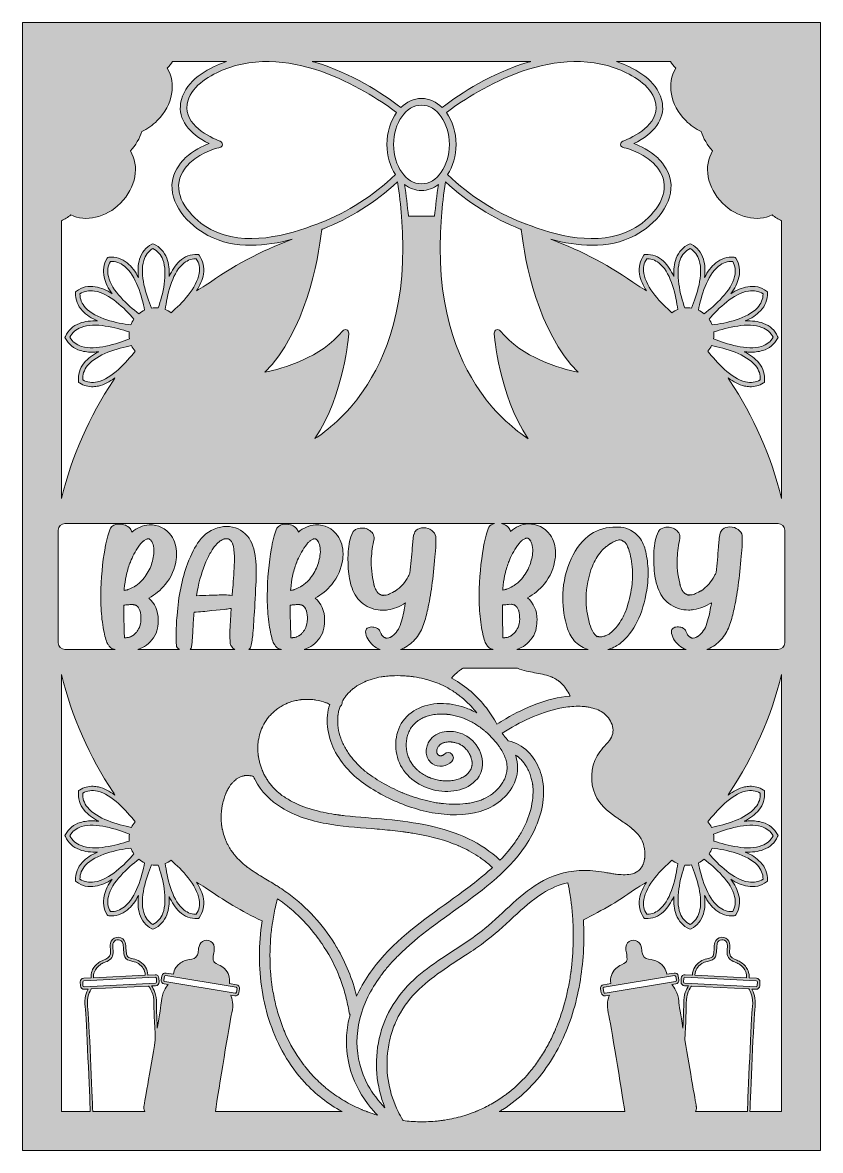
# Model space of a CAD drawing. Header units: millimetres. Extents: x -107 to 317, y -448 to 151.
import ezdxf

# ---------------------------------------------------------------- set-up
doc = ezdxf.new("R2010")
doc.units = ezdxf.units.MM
doc.header["$MEASUREMENT"] = 0
doc.layers.add('Layer 1', color=7, linetype='Continuous')

# ---------------------------------------------------------------- blocks, each defined once
blk = doc.blocks.new('block 2')
at = {"layer": 'Layer 1', "true_color": 0xe4e2cd}
h = blk.add_hatch(color=254, dxfattribs=at)
h.dxf.hatch_style = 2
h.paths.add_polyline_path([(294.39, 151.25), (234.19, 151.25), (-24.28, 151.25), (-84.49, 151.25), (-106.89, 151.25), (-106.89, 131.3), (-106.89, 46.34), (-106.89, -447.94), (316.79, -447.94), (316.79, 46.34), (316.79, 131.3), (316.79, 151.25)])
edge = h.paths.add_edge_path()
edge.add_spline(control_points=[(237.13, 130.61), (237.96, 129.35), (238.91, 128.12), (239.99, 126.95), (234.97, 119.17), (236.98, 107.42), (245.26, 99.15), (247.75, 96.65), (250.56, 94.73), (253.48, 93.4), (254.62, 89.75), (256.66, 86.18), (259.55, 83.04), (254.53, 75.25), (256.54, 63.5), (264.81, 55.23), (272.58, 47.47), (283.39, 45.22), (291.13, 49.11), (292.73, 47.85), (294.41, 46.79), (296.15, 45.93), (296.15, 45.93), (296.15, -101.58), (296.15, -101.58), (290.64, -78.96), (281.21, -57.87), (268.64, -39.08), (268.35, -38.57), (268.04, -38.06), (267.72, -37.55), (270.5, -39.58), (273.45, -41.15), (276.46, -41.84), (277.41, -42.06), (278.35, -42.19), (279.27, -42.22), (281.87, -42.3), (284.31, -41.63), (286.56, -40.2), (286.56, -40.2), (287.03, -39.9), (287.03, -39.9), (287.03, -39.9), (287.08, -39.36), (287.08, -39.36), (287.47, -35.78), (286.46, -32.48), (284.09, -29.57), (282.14, -27.18), (279.42, -25.23), (276.37, -23.63), (277.22, -23.73), (278.06, -23.79), (278.88, -23.82), (281.42, -23.9), (283.87, -23.67), (286.08, -22.99), (289.67, -21.89), (292.34, -19.71), (294.02, -16.52), (294.02, -16.52), (294.26, -16.02), (294.26, -16.02), (294.26, -16.02), (294.04, -15.52), (294.04, -15.52), (292.59, -12.22), (290.07, -9.88), (286.55, -8.54), (283.67, -7.46), (280.34, -7.12), (276.91, -7.26), (280.05, -5.87), (282.89, -4.1), (284.99, -1.85), (287.55, 0.9), (288.78, 4.12), (288.62, 7.73), (288.62, 7.73), (288.6, 8.27), (288.6, 8.27), (288.6, 8.27), (288.15, 8.6), (288.15, 8.6), (285.25, 10.73), (281.89, 11.5), (278.18, 10.9), (275.14, 10.4), (272.09, 9.02), (269.19, 7.18), (271.21, 9.96), (272.78, 12.91), (273.48, 15.92), (274.32, 19.58), (273.77, 22.98), (271.84, 26.02), (271.84, 26.02), (271.54, 26.49), (271.54, 26.49), (271.54, 26.49), (270.99, 26.54), (270.99, 26.54), (267.4, 26.93), (264.12, 25.92), (261.2, 23.55), (258.82, 21.6), (256.86, 18.88), (255.28, 15.84), (255.64, 19.26), (255.53, 22.6), (254.62, 25.54), (253.52, 29.13), (251.35, 31.8), (248.15, 33.48), (248.15, 33.48), (247.66, 33.73), (247.66, 33.73), (247.66, 33.73), (247.16, 33.5), (247.16, 33.5), (243.86, 32.05), (241.51, 29.53), (240.18, 26.02), (239.08, 23.13), (238.76, 19.8), (238.9, 16.37), (237.5, 19.51), (235.73, 22.35), (233.48, 24.45), (230.73, 27.01), (227.51, 28.23), (223.91, 28.08), (223.91, 28.08), (223.36, 28.06), (223.36, 28.06), (223.36, 28.06), (223.03, 27.62), (223.03, 27.62), (220.91, 24.71), (220.13, 21.35), (220.74, 17.64), (221.23, 14.6), (222.61, 11.55), (224.44, 8.65), (222.93, 9.76), (221.36, 10.73), (219.75, 11.5), (205.64, 21.65), (190.12, 29.99), (173.56, 36.15), (180.56, 34.26), (188.06, 32.92), (195.56, 32.92), (203.38, 32.92), (211.18, 34.38), (218.39, 38.18), (228.92, 43.74), (239.3, 55.25), (237.21, 67.39), (236.17, 73.45), (231.7, 78.06), (230.37, 79.33), (226.12, 83.34), (221.26, 85.65), (217.72, 86.92), (228.69, 92.34), (234.16, 99.99), (232.84, 108.38), (231.16, 119.11), (220.65, 125.63), (212.13, 129.21), (210.92, 129.72), (209.69, 130.19), (208.45, 130.61), (208.45, 130.61), (237.13, 130.61), (237.13, 130.61)], knot_values=[0, 0, 0, 0, 1, 1, 1, 2, 2, 2, 3, 3, 3, 4, 4, 4, 5, 5, 5, 6, 6, 6, 7, 7, 7, 8, 8, 8, 9, 9, 9, 10, 10, 10, 11, 11, 11, 12, 12, 12, 13, 13, 13, 14, 14, 14, 15, 15, 15, 16, 16, 16, 17, 17, 17, 18, 18, 18, 19, 19, 19, 20, 20, 20, 21, 21, 21, 22, 22, 22, 23, 23, 23, 24, 24, 24, 25, 25, 25, 26, 26, 26, 27, 27, 27, 28, 28, 28, 29, 29, 29, 30, 30, 30, 31, 31, 31, 32, 32, 32, 33, 33, 33, 34, 34, 34, 35, 35, 35, 36, 36, 36, 37, 37, 37, 38, 38, 38, 39, 39, 39, 40, 40, 40, 41, 41, 41, 42, 42, 42, 43, 43, 43, 44, 44, 44, 45, 45, 45, 46, 46, 46, 47, 47, 47, 48, 48, 48, 49, 49, 49, 50, 50, 50, 51, 51, 51, 52, 52, 52, 53, 53, 53, 54, 54, 54, 55, 55, 55, 56, 56, 56, 57, 57, 57, 58, 58, 58, 59, 59, 59, 59], degree=3, periodic=1)
edge = h.paths.add_edge_path()
edge.add_spline(control_points=[(262.66, 21.78), (264.96, 23.65), (267.43, 24.49), (270.19, 24.32), (271.57, 21.91), (271.91, 19.33), (271.24, 16.43), (269.48, 8.75), (260.96, 1.08), (255.02, -3.46), (254.1, -2.72), (253.08, -2.08), (251.99, -1.57), (253.44, 5.76), (256.55, 16.79), (262.66, 21.78)], knot_values=[0, 0, 0, 0, 1, 1, 1, 2, 2, 2, 3, 3, 3, 4, 4, 4, 5, 5, 5, 5], degree=3, periodic=1)
edge = h.paths.add_edge_path()
edge.add_spline(control_points=[(248.33, -0.47), (247.75, -0.37), (247.16, -0.32), (246.55, -0.3), (245.95, -0.27), (245.35, -0.3), (244.76, -0.35), (242.35, 6.72), (239.53, 17.83), (242.32, 25.21), (243.38, 27.97), (245.1, 29.94), (247.58, 31.17), (249.97, 29.77), (251.56, 27.71), (252.43, 24.87), (254.74, 17.33), (251.2, 6.43), (248.33, -0.47)], knot_values=[0, 0, 0, 0, 1, 1, 1, 2, 2, 2, 3, 3, 3, 4, 4, 4, 5, 5, 5, 6, 6, 6, 6], degree=3, periodic=1)
edge = h.paths.add_edge_path()
edge.add_spline(control_points=[(260.19, -13.13), (267.26, -10.72), (278.37, -7.89), (285.74, -10.69), (288.51, -11.74), (290.47, -13.46), (291.71, -15.94), (290.31, -18.34), (288.25, -19.93), (285.41, -20.79), (277.87, -23.11), (266.97, -19.56), (260.07, -16.69), (260.17, -16.11), (260.22, -15.52), (260.24, -14.91), (260.27, -14.31), (260.24, -13.71), (260.19, -13.13)], knot_values=[0, 0, 0, 0, 1, 1, 1, 2, 2, 2, 3, 3, 3, 4, 4, 4, 5, 5, 5, 6, 6, 6, 6], degree=3, periodic=1)
edge = h.paths.add_edge_path()
edge.add_spline(control_points=[(259.33, -9.41), (258.89, -8.28), (258.32, -7.22), (257.63, -6.25), (262.56, -0.63), (270.76, 7.38), (278.55, 8.64), (281.48, 9.11), (284.03, 8.6), (286.34, 7.07), (286.33, 4.29), (285.34, 1.89), (283.32, -0.28), (277.94, -6.05), (266.74, -8.43), (259.33, -9.41)], knot_values=[0, 0, 0, 0, 1, 1, 1, 2, 2, 2, 3, 3, 3, 4, 4, 4, 5, 5, 5, 5], degree=3, periodic=1)
edge = h.paths.add_edge_path()
edge.add_spline(control_points=[(258.96, -20.35), (266.29, -21.8), (277.33, -24.91), (282.31, -31.02), (284.19, -33.32), (285.02, -35.79), (284.86, -38.56), (282.45, -39.93), (279.87, -40.27), (276.97, -39.61), (269.29, -37.84), (261.62, -29.32), (257.08, -23.39), (257.82, -22.47), (258.46, -21.45), (258.96, -20.35)], knot_values=[0, 0, 0, 0, 1, 1, 1, 2, 2, 2, 3, 3, 3, 4, 4, 4, 5, 5, 5, 5], degree=3, periodic=1)
edge = h.paths.add_edge_path()
edge.add_spline(control_points=[(241.03, -1.21), (239.91, -1.65), (238.86, -2.22), (237.89, -2.9), (232.27, 2.02), (224.26, 10.23), (223, 18.01), (222.52, 20.94), (223.03, 23.5), (224.57, 25.8), (224.67, 25.8), (224.79, 25.8), (224.89, 25.8), (227.53, 25.71), (229.83, 24.72), (231.92, 22.78), (237.69, 17.41), (240.07, 6.2), (241.03, -1.21)], knot_values=[0, 0, 0, 0, 1, 1, 1, 2, 2, 2, 3, 3, 3, 4, 4, 4, 5, 5, 5, 6, 6, 6, 6], degree=3, periodic=1)
edge = h.paths.add_edge_path()
edge.add_spline(control_points=[(161.64, -69.82), (155.1, -65.58), (145.08, -57.65), (135.9, -44.42), (123.98, -27.22), (111.71, 2.18), (115.5, 48.17), (115.98, 54.02), (116.72, 60.15), (117.76, 66.56), (129.58, 55.62), (142.92, 47.22), (157.43, 41.56), (157.58, 41.5), (157.73, 41.45), (157.88, 41.39), (157.88, 41.34), (157.89, 41.29), (157.9, 41.23), (159.88, 24.34), (166.59, -12.86), (188.22, -34.56), (178.34, -32.52), (158.33, -26.8), (146.74, -12.5), (146.25, -11.9), (145.43, -11.68), (144.71, -11.96), (143.99, -12.25), (143.53, -12.96), (143.58, -13.73), (143.67, -15.16), (145.72, -45.98), (161.64, -69.82)], knot_values=[0, 0, 0, 0, 1, 1, 1, 2, 2, 2, 3, 3, 3, 4, 4, 4, 5, 5, 5, 6, 6, 6, 7, 7, 7, 8, 8, 8, 9, 9, 9, 10, 10, 10, 11, 11, 11, 11], degree=3, periodic=1)
edge = h.paths.add_edge_path()
edge.add_spline(control_points=[(104.95, 65.59), (96.79, 65.59), (90.15, 74.96), (90.15, 86.47), (90.15, 97.99), (96.79, 107.36), (104.95, 107.36), (113.11, 107.36), (119.75, 97.99), (119.75, 86.47), (119.75, 74.96), (113.11, 65.59), (104.95, 65.59)], knot_values=[0, 0, 0, 0, 1, 1, 1, 2, 2, 2, 3, 3, 3, 4, 4, 4, 4], degree=3, periodic=1)
edge = h.paths.add_edge_path()
edge.add_spline(control_points=[(113.93, 65.17), (113.04, 59.44), (112.37, 53.82), (111.92, 48.32), (109.61, 48.4), (107.29, 48.44), (104.95, 48.44), (102.62, 48.44), (100.29, 48.4), (97.98, 48.32), (97.52, 53.82), (96.85, 59.44), (95.97, 65.17), (98.63, 63.18), (101.69, 62.03), (104.95, 62.03), (108.21, 62.03), (111.27, 63.18), (113.93, 65.17)], knot_values=[0, 0, 0, 0, 1, 1, 1, 2, 2, 2, 3, 3, 3, 4, 4, 4, 5, 5, 5, 6, 6, 6, 6], degree=3, periodic=1)
edge = h.paths.add_edge_path()
edge.add_spline(control_points=[(65.19, -11.96), (64.47, -11.68), (63.65, -11.9), (63.17, -12.5), (51.57, -26.8), (31.56, -32.52), (21.69, -34.56), (43.32, -12.86), (50.02, 24.34), (52.01, 41.23), (52.01, 41.29), (52.02, 41.34), (52.03, 41.39), (52.17, 41.45), (52.33, 41.5), (52.47, 41.56), (66.99, 47.22), (80.32, 55.62), (92.14, 66.56), (93.18, 60.15), (93.92, 54.02), (94.4, 48.17), (98.19, 2.18), (85.92, -27.22), (74, -44.42), (64.83, -57.64), (54.82, -65.57), (48.28, -69.8), (64.18, -46.01), (66.23, -15.16), (66.32, -13.73), (66.37, -12.96), (65.91, -12.25), (65.19, -11.96)], knot_values=[0, 0, 0, 0, 1, 1, 1, 2, 2, 2, 3, 3, 3, 4, 4, 4, 5, 5, 5, 6, 6, 6, 7, 7, 7, 8, 8, 8, 9, 9, 9, 10, 10, 10, 11, 11, 11, 11], degree=3, periodic=1)
edge = h.paths.add_edge_path()
edge.add_spline(control_points=[(210.75, 125.93), (218.44, 122.7), (227.9, 116.93), (229.33, 107.83), (231.04, 96.91), (217.65, 90.47), (211.8, 88.21), (211.06, 87.92), (210.6, 87.17), (210.68, 86.37), (210.76, 85.58), (211.36, 84.93), (212.15, 84.8), (212.24, 84.78), (221.11, 83.18), (227.92, 76.74), (228.73, 75.97), (232.82, 71.89), (233.7, 66.78), (235.41, 56.86), (226.46, 46.47), (216.73, 41.33), (198.65, 31.78), (176.04, 38.26), (160.11, 44.34), (160.08, 44.35), (160.05, 44.37), (160.02, 44.38), (159.58, 44.54), (159.15, 44.71), (158.73, 44.88), (144.05, 50.59), (130.64, 59.21), (118.81, 70.47), (121.61, 74.76), (123.31, 80.36), (123.31, 86.47), (123.31, 93.05), (121.34, 99.02), (118.16, 103.42), (131.02, 113.15), (173.44, 141.61), (210.75, 125.93)], knot_values=[0, 0, 0, 0, 1, 1, 1, 2, 2, 2, 3, 3, 3, 4, 4, 4, 5, 5, 5, 6, 6, 6, 7, 7, 7, 8, 8, 8, 9, 9, 9, 10, 10, 10, 11, 11, 11, 12, 12, 12, 13, 13, 13, 14, 14, 14, 14], degree=3, periodic=1)
edge = h.paths.add_edge_path()
edge.add_spline(control_points=[(163.08, 130.61), (162.42, 130.43), (161.77, 130.24), (161.11, 130.04), (142.16, 124.29), (126.09, 113.92), (115.85, 106.13), (112.79, 109.13), (109.03, 110.92), (104.95, 110.92), (100.87, 110.92), (97.11, 109.13), (94.05, 106.13), (83.81, 113.92), (67.74, 124.29), (48.8, 130.04), (48.13, 130.24), (47.48, 130.43), (46.82, 130.61), (46.82, 130.61), (163.08, 130.61), (163.08, 130.61)], knot_values=[0, 0, 0, 0, 1, 1, 1, 2, 2, 2, 3, 3, 3, 4, 4, 4, 5, 5, 5, 6, 6, 6, 7, 7, 7, 7], degree=3, periodic=1)
edge = h.paths.add_edge_path()
edge.add_spline(control_points=[(91.74, 103.42), (88.56, 99.02), (86.6, 93.05), (86.6, 86.47), (86.6, 80.36), (88.3, 74.76), (91.09, 70.47), (79.26, 59.21), (65.85, 50.59), (51.17, 44.88), (50.75, 44.71), (50.31, 44.54), (49.88, 44.37), (49.86, 44.37), (49.84, 44.36), (49.82, 44.35), (33.89, 38.27), (11.27, 31.77), (-6.83, 41.33), (-16.56, 46.47), (-25.51, 56.86), (-23.8, 66.78), (-22.92, 71.89), (-18.83, 75.97), (-18.01, 76.74), (-11.21, 83.18), (-2.34, 84.78), (-2.24, 84.8), (-1.46, 84.93), (-0.85, 85.57), (-0.78, 86.37), (-0.69, 87.17), (-1.15, 87.92), (-1.9, 88.21), (-7.74, 90.47), (-21.14, 96.91), (-19.43, 107.83), (-18, 116.94), (-8.53, 122.7), (-0.85, 125.93), (36.46, 141.61), (78.89, 113.15), (91.74, 103.42)], knot_values=[0, 0, 0, 0, 1, 1, 1, 2, 2, 2, 3, 3, 3, 4, 4, 4, 5, 5, 5, 6, 6, 6, 7, 7, 7, 8, 8, 8, 9, 9, 9, 10, 10, 10, 11, 11, 11, 12, 12, 12, 13, 13, 13, 14, 14, 14, 14], degree=3, periodic=1)
edge = h.paths.add_edge_path()
edge.add_spline(control_points=[(-86.25, 45.93), (-84.51, 46.79), (-82.83, 47.85), (-81.23, 49.11), (-73.49, 45.22), (-62.68, 47.47), (-54.91, 55.23), (-46.63, 63.5), (-44.63, 75.25), (-49.65, 83.04), (-46.75, 86.18), (-44.72, 89.75), (-43.57, 93.4), (-40.65, 94.73), (-37.84, 96.65), (-35.35, 99.15), (-27.07, 107.42), (-25.07, 119.17), (-30.09, 126.95), (-29.01, 128.12), (-28.06, 129.35), (-27.22, 130.61), (-27.22, 130.61), (1.45, 130.61), (1.45, 130.61), (0.21, 130.19), (-1.02, 129.72), (-2.23, 129.21), (-10.75, 125.63), (-21.26, 119.11), (-22.94, 108.38), (-24.26, 99.99), (-18.79, 92.34), (-7.82, 86.92), (-11.36, 85.65), (-16.22, 83.34), (-20.46, 79.33), (-21.8, 78.06), (-26.26, 73.45), (-27.31, 67.39), (-29.4, 55.25), (-19.02, 43.74), (-8.49, 38.18), (-1.28, 34.37), (6.53, 32.92), (14.34, 32.92), (21.84, 32.92), (29.34, 34.26), (36.34, 36.15), (19.78, 29.99), (4.26, 21.65), (-9.84, 11.5), (-11.45, 10.73), (-13.03, 9.76), (-14.54, 8.65), (-12.7, 11.55), (-11.32, 14.6), (-10.83, 17.64), (-10.23, 21.35), (-11, 24.71), (-13.13, 27.62), (-13.13, 27.62), (-13.45, 28.06), (-13.45, 28.06), (-13.45, 28.06), (-14.01, 28.08), (-14.01, 28.08), (-17.61, 28.23), (-20.83, 27.01), (-23.58, 24.45), (-25.83, 22.35), (-27.6, 19.51), (-29, 16.37), (-28.85, 19.8), (-29.18, 23.13), (-30.28, 26.02), (-31.61, 29.53), (-33.96, 32.05), (-37.25, 33.5), (-37.25, 33.5), (-37.76, 33.73), (-37.76, 33.73), (-37.76, 33.73), (-38.25, 33.48), (-38.25, 33.48), (-41.44, 31.8), (-43.62, 29.13), (-44.72, 25.54), (-45.62, 22.6), (-45.74, 19.26), (-45.37, 15.84), (-46.96, 18.88), (-48.92, 21.6), (-51.3, 23.55), (-54.21, 25.92), (-57.5, 26.93), (-61.09, 26.54), (-61.09, 26.54), (-61.64, 26.49), (-61.64, 26.49), (-61.64, 26.49), (-61.94, 26.02), (-61.94, 26.02), (-63.86, 22.98), (-64.42, 19.58), (-63.57, 15.92), (-62.88, 12.91), (-61.31, 9.96), (-59.29, 7.18), (-62.18, 9.02), (-65.24, 10.4), (-68.28, 10.9), (-71.99, 11.5), (-75.34, 10.73), (-78.25, 8.6), (-78.25, 8.6), (-78.7, 8.27), (-78.7, 8.27), (-78.7, 8.27), (-78.72, 7.73), (-78.72, 7.73), (-78.87, 4.12), (-77.65, 0.9), (-75.09, -1.85), (-72.99, -4.1), (-70.15, -5.87), (-67.01, -7.26), (-70.44, -7.12), (-73.77, -7.46), (-76.65, -8.54), (-80.16, -9.88), (-82.68, -12.22), (-84.14, -15.52), (-84.14, -15.52), (-84.36, -16.02), (-84.36, -16.02), (-84.36, -16.02), (-84.11, -16.52), (-84.11, -16.52), (-82.44, -19.71), (-79.77, -21.89), (-76.18, -22.99), (-73.96, -23.67), (-71.52, -23.9), (-68.98, -23.82), (-68.16, -23.79), (-67.32, -23.73), (-66.47, -23.63), (-69.52, -25.23), (-72.23, -27.18), (-74.18, -29.57), (-76.56, -32.48), (-77.57, -35.78), (-77.18, -39.36), (-77.18, -39.36), (-77.12, -39.9), (-77.12, -39.9), (-77.12, -39.9), (-76.65, -40.2), (-76.65, -40.2), (-74.41, -41.63), (-71.96, -42.3), (-69.37, -42.22), (-68.45, -42.19), (-67.51, -42.06), (-66.55, -41.84), (-63.55, -41.15), (-60.6, -39.58), (-57.82, -37.55), (-58.14, -38.06), (-58.45, -38.57), (-58.73, -39.08), (-71.31, -57.87), (-80.73, -78.96), (-86.25, -101.58), (-86.25, -101.58), (-86.25, 45.93), (-86.25, 45.93)], knot_values=[0, 0, 0, 0, 1, 1, 1, 2, 2, 2, 3, 3, 3, 4, 4, 4, 5, 5, 5, 6, 6, 6, 7, 7, 7, 8, 8, 8, 9, 9, 9, 10, 10, 10, 11, 11, 11, 12, 12, 12, 13, 13, 13, 14, 14, 14, 15, 15, 15, 16, 16, 16, 17, 17, 17, 18, 18, 18, 19, 19, 19, 20, 20, 20, 21, 21, 21, 22, 22, 22, 23, 23, 23, 24, 24, 24, 25, 25, 25, 26, 26, 26, 27, 27, 27, 28, 28, 28, 29, 29, 29, 30, 30, 30, 31, 31, 31, 32, 32, 32, 33, 33, 33, 34, 34, 34, 35, 35, 35, 36, 36, 36, 37, 37, 37, 38, 38, 38, 39, 39, 39, 40, 40, 40, 41, 41, 41, 42, 42, 42, 43, 43, 43, 44, 44, 44, 45, 45, 45, 46, 46, 46, 47, 47, 47, 48, 48, 48, 49, 49, 49, 50, 50, 50, 51, 51, 51, 52, 52, 52, 53, 53, 53, 54, 54, 54, 55, 55, 55, 56, 56, 56, 57, 57, 57, 58, 58, 58, 59, 59, 59, 59], degree=3, periodic=1)
edge = h.paths.add_edge_path()
edge.add_spline(control_points=[(-27.99, -2.9), (-28.95, -2.22), (-30.01, -1.65), (-31.13, -1.21), (-30.16, 6.2), (-27.79, 17.41), (-22.01, 22.78), (-19.93, 24.72), (-17.62, 25.71), (-14.99, 25.8), (-14.88, 25.8), (-14.77, 25.8), (-14.66, 25.8), (-13.13, 23.5), (-12.62, 20.94), (-13.1, 18.01), (-14.36, 10.23), (-22.36, 2.02), (-27.99, -2.9)], knot_values=[0, 0, 0, 0, 1, 1, 1, 2, 2, 2, 3, 3, 3, 4, 4, 4, 5, 5, 5, 6, 6, 6, 6], degree=3, periodic=1)
edge = h.paths.add_edge_path()
edge.add_spline(control_points=[(-50.34, -14.91), (-50.32, -15.52), (-50.26, -16.11), (-50.17, -16.69), (-57.07, -19.56), (-67.97, -23.11), (-75.51, -20.79), (-78.35, -19.93), (-80.41, -18.34), (-81.81, -15.94), (-80.57, -13.46), (-78.61, -11.74), (-75.84, -10.69), (-68.47, -7.89), (-57.36, -10.72), (-50.28, -13.13), (-50.34, -13.71), (-50.36, -14.31), (-50.34, -14.91)], knot_values=[0, 0, 0, 0, 1, 1, 1, 2, 2, 2, 3, 3, 3, 4, 4, 4, 5, 5, 5, 6, 6, 6, 6], degree=3, periodic=1)
edge = h.paths.add_edge_path()
edge.add_spline(control_points=[(-73.42, -0.28), (-75.44, 1.89), (-76.43, 4.29), (-76.44, 7.07), (-74.13, 8.6), (-71.57, 9.11), (-68.65, 8.64), (-60.86, 7.38), (-52.65, -0.63), (-47.73, -6.25), (-48.42, -7.22), (-48.99, -8.28), (-49.42, -9.41), (-56.83, -8.43), (-68.04, -6.05), (-73.42, -0.28)], knot_values=[0, 0, 0, 0, 1, 1, 1, 2, 2, 2, 3, 3, 3, 4, 4, 4, 5, 5, 5, 5], degree=3, periodic=1)
edge = h.paths.add_edge_path()
edge.add_spline(control_points=[(-49.06, -20.35), (-48.56, -21.45), (-47.92, -22.47), (-47.17, -23.39), (-51.72, -29.32), (-59.39, -37.84), (-67.07, -39.61), (-69.96, -40.27), (-72.55, -39.93), (-74.95, -38.56), (-75.12, -35.79), (-74.28, -33.32), (-72.41, -31.02), (-67.43, -24.91), (-56.39, -21.8), (-49.06, -20.35)], knot_values=[0, 0, 0, 0, 1, 1, 1, 2, 2, 2, 3, 3, 3, 4, 4, 4, 5, 5, 5, 5], degree=3, periodic=1)
edge = h.paths.add_edge_path()
edge.add_spline(control_points=[(-61.34, 16.43), (-62.01, 19.33), (-61.67, 21.91), (-60.28, 24.32), (-57.52, 24.49), (-55.05, 23.65), (-52.75, 21.78), (-46.65, 16.79), (-43.54, 5.76), (-42.09, -1.57), (-43.18, -2.08), (-44.2, -2.72), (-45.12, -3.46), (-51.05, 1.08), (-59.57, 8.75), (-61.34, 16.43)], knot_values=[0, 0, 0, 0, 1, 1, 1, 2, 2, 2, 3, 3, 3, 4, 4, 4, 5, 5, 5, 5], degree=3, periodic=1)
edge = h.paths.add_edge_path()
edge.add_spline(control_points=[(-42.53, 24.87), (-41.66, 27.71), (-40.06, 29.77), (-37.67, 31.17), (-35.2, 29.94), (-33.47, 27.97), (-32.42, 25.21), (-29.62, 17.83), (-32.45, 6.72), (-34.85, -0.35), (-35.44, -0.3), (-36.04, -0.27), (-36.65, -0.3), (-37.25, -0.32), (-37.84, -0.37), (-38.43, -0.47), (-41.3, 6.43), (-44.84, 17.33), (-42.53, 24.87)], knot_values=[0, 0, 0, 0, 1, 1, 1, 2, 2, 2, 3, 3, 3, 4, 4, 4, 5, 5, 5, 6, 6, 6, 6], degree=3, periodic=1)
edge = h.paths.add_edge_path()
edge.add_spline(control_points=[(-87.94, -178.24), (-87.94, -178.24), (-87.94, -118.45), (-87.94, -118.45), (-87.94, -116.49), (-86.35, -114.89), (-84.38, -114.89), (-84.38, -114.89), (143.7, -114.89), (143.7, -114.89), (142.36, -115.19), (141.39, -115.87), (140.79, -116.91), (139.72, -119.11), (138.77, -122.47), (137.95, -127.02), (137.95, -127.02), (137.85, -127.66), (137.85, -127.66), (136.45, -135.35), (135.69, -143.8), (135.57, -152.98), (135.57, -157.68), (135.78, -161.91), (136.21, -165.67), (136.73, -169.91), (137.34, -173.2), (138.04, -175.55), (138.04, -175.55), (138.27, -176.42), (138.27, -176.42), (138.64, -177.7), (139.01, -178.62), (139.41, -179.17), (139.41, -179.17), (139.62, -179.44), (139.62, -179.44), (140.05, -180.21), (140.67, -180.82), (141.5, -181.25), (141.99, -181.51), (142.49, -181.69), (142.99, -181.79), (142.99, -181.79), (93.87, -181.79), (93.87, -181.79), (94.44, -181.58), (94.99, -181.34), (95.54, -181.06), (98.08, -179.79), (100.28, -178.02), (102.13, -175.74), (103.86, -173.6), (105.17, -171.17), (106.08, -168.48), (106.99, -165.78), (107.72, -163.11), (108.26, -160.48), (109.93, -153.15), (111.2, -143.83), (112.08, -132.54), (112.08, -132.54), (112.17, -131.22), (112.17, -131.22), (112.45, -128.83), (112.58, -126.44), (112.58, -124.08), (112.58, -124.08), (112.53, -121.72), (112.53, -121.72), (112.35, -120.48), (111.64, -119.42), (110.4, -118.54), (109.21, -117.6), (107.78, -117.13), (106.08, -117.13), (104.57, -117.13), (103.26, -117.57), (102.18, -118.45), (101.58, -119), (101.21, -119.7), (101.04, -120.52), (100.99, -120.51), (100.94, -120.5), (100.9, -120.49), (100.47, -122.86), (100.2, -125.23), (100.08, -127.62), (99.74, -132.29), (99.31, -136.81), (98.79, -141.2), (98.61, -141.7), (98.32, -142.3), (97.91, -142.98), (97.12, -144.49), (96.2, -145.87), (95.15, -147.14), (95.15, -147.14), (94.81, -147.39), (94.81, -147.39), (94.81, -147.39), (94.91, -147.35), (94.91, -147.35), (94.93, -147.35), (95.01, -147.29), (95.13, -147.17), (95.14, -147.16), (95.15, -147.15), (95.15, -147.14), (95.15, -147.14), (95.18, -147.12), (95.18, -147.12), (95.18, -147.12), (94.82, -147.48), (94.82, -147.48), (93.76, -148.63), (92.5, -149.72), (91.04, -150.76), (91.04, -150.76), (90.77, -150.89), (90.77, -150.89), (90.62, -151.01), (90.51, -151.08), (90.45, -151.08), (89.21, -151.77), (88.18, -152.27), (87.36, -152.57), (87.36, -152.57), (86.91, -152.71), (86.91, -152.71), (86.44, -152.83), (86.01, -152.92), (85.59, -152.98), (85.59, -152.98), (85.41, -152.98), (85.41, -152.98), (85.41, -152.98), (85.24, -153.02), (85.24, -153.02), (85.24, -153.02), (85.52, -152.99), (85.52, -152.99), (85.45, -153), (85.38, -153.02), (85.31, -153.03), (85.31, -153.03), (84.77, -153.07), (84.77, -153.07), (84.77, -153.07), (85.21, -153.03), (85.21, -153.03), (85.21, -153.03), (84.01, -152.98), (84.01, -152.98), (84.01, -152.98), (84.01, -152.98), (84, -152.98), (84, -152.98), (83.53, -152.86), (83.53, -152.86), (83.04, -152.66), (82.69, -152.49), (82.45, -152.34), (82.45, -152.34), (82.87, -152.52), (82.87, -152.52), (82.82, -152.49), (82.79, -152.47), (82.73, -152.44), (82.45, -152.26), (82.28, -152.12), (82.18, -152.03), (82.1, -151.95), (82.05, -151.91), (81.99, -151.86), (81.77, -151.62), (81.56, -151.38), (81.37, -151.13), (81.31, -151), (81.22, -150.86), (81.09, -150.71), (80.75, -150.21), (80.41, -149.49), (80.06, -148.53), (80.05, -148.51), (80.05, -148.49), (80.04, -148.48), (79.92, -148.16), (79.8, -147.81), (79.68, -147.44), (79.79, -147.67), (79.91, -148.03), (80.04, -148.48), (78.86, -144.12), (78.28, -139.7), (78.28, -135.22), (78.28, -135.22), (78.3, -133.52), (78.3, -133.52), (78.5, -130.03), (78.97, -126.56), (79.73, -123.13), (79.73, -123.13), (79.78, -122.36), (79.78, -122.36), (79.78, -121.33), (79.41, -120.44), (78.68, -119.67), (77.23, -118.07), (75.39, -117.27), (73.19, -117.27), (72.1, -117.27), (71, -117.54), (69.91, -118.09), (69.28, -118.42), (68.8, -118.89), (68.46, -119.5), (67.01, -122.73), (66.2, -126.14), (66.06, -129.72), (65.96, -131.14), (65.91, -132.56), (65.91, -133.99), (65.91, -136.11), (66.02, -138.23), (66.23, -140.35), (66.48, -143.8), (67.26, -147.16), (68.57, -150.41), (69.89, -153.67), (72.03, -156.3), (75, -158.3), (78.01, -160.09), (81.08, -160.98), (84.23, -160.98), (85.14, -160.98), (86.06, -160.91), (87, -160.75), (90.38, -160.21), (93.51, -158.98), (96.42, -157.1), (96.27, -157.96), (96.11, -158.82), (95.95, -159.66), (95.43, -162.75), (94.65, -165.89), (93.64, -169.09), (93.04, -170.48), (92.33, -171.73), (91.45, -172.84), (91.45, -172.85), (91.41, -172.91), (91.34, -172.98), (91.34, -172.98), (91.45, -172.84), (91.45, -172.84), (91.4, -172.91), (91.35, -172.97), (91.31, -173.02), (91.31, -173.02), (91.27, -173.02), (91.27, -173.02), (91.27, -173.02), (91.12, -173.21), (91.12, -173.21), (91.04, -173.29), (90.97, -173.34), (90.95, -173.34), (90.38, -173.92), (89.78, -174.41), (89.18, -174.83), (89.18, -174.87), (89.13, -174.91), (89.02, -174.98), (88.92, -175.03), (88.79, -175.1), (88.63, -175.18), (88.48, -175.25), (88.35, -175.31), (88.23, -175.36), (88.1, -175.4), (88.03, -175.45), (88, -175.47), (88, -175.47), (87.56, -175.63), (87.56, -175.63), (87.56, -175.63), (86.74, -175.82), (86.74, -175.82), (86.74, -175.82), (86.14, -175.79), (86.14, -175.79), (86.14, -175.79), (86.24, -175.78), (86.24, -175.78), (86.12, -175.74), (86.03, -175.72), (85.94, -175.69), (85.97, -175.7), (86, -175.72), (86.02, -175.72), (86.09, -175.74), (86.13, -175.76), (86.13, -175.79), (86.13, -175.79), (86.05, -175.74), (86.05, -175.74), (86.01, -175.74), (85.93, -175.71), (85.78, -175.65), (85.68, -175.62), (85.6, -175.61), (85.54, -175.61), (85.54, -175.61), (85.7, -175.61), (85.7, -175.61), (85.58, -175.55), (85.41, -175.47), (85.22, -175.38), (85.27, -175.42), (85.3, -175.45), (85.31, -175.47), (85.28, -175.44), (85.23, -175.4), (85.19, -175.36), (85.2, -175.37), (85.21, -175.37), (85.22, -175.38), (85.2, -175.36), (85.17, -175.35), (85.14, -175.33), (85.15, -175.34), (85.16, -175.34), (85.17, -175.35), (85.16, -175.35), (85.15, -175.34), (85.14, -175.34), (85.14, -175.34), (84.91, -175.2), (84.91, -175.2), (84.91, -175.2), (85, -175.25), (85, -175.25), (85.06, -175.27), (85.1, -175.3), (85.14, -175.32), (85.02, -175.23), (84.89, -175.15), (84.72, -175.06), (84.72, -175.06), (84.57, -174.92), (84.57, -174.92), (84.57, -174.92), (84.32, -174.61), (84.32, -174.61), (84.32, -174.61), (83.78, -174.08), (83.78, -174.08), (83.78, -174.08), (83.73, -173.97), (83.73, -173.97), (83.66, -173.79), (83.59, -173.62), (83.5, -173.47), (83.26, -173.05), (83.06, -172.59), (82.91, -172.11), (82.6, -171.32), (81.93, -170.7), (80.87, -170.25), (80.17, -169.97), (79.31, -169.84), (78.28, -169.84), (77.43, -169.93), (76.72, -170.16), (76.14, -170.52), (75.56, -170.88), (75.28, -171.52), (75.28, -172.43), (75.43, -174.94), (76.76, -177.37), (79.27, -179.69), (80.47, -180.59), (81.73, -181.3), (83.05, -181.79), (83.05, -181.79), (42.71, -181.79), (42.71, -181.79), (46.09, -180.76), (48.85, -178.69), (50.97, -175.61), (52.12, -173.92), (52.83, -172.23), (53.1, -170.56), (53.37, -168.9), (53.51, -167.42), (53.51, -166.11), (53.51, -161.25), (51.83, -157.39), (48.51, -154.53), (51.87, -152.68), (54.8, -150.25), (57.28, -147.25), (60.53, -143.35), (62.46, -138.85), (63.1, -133.76), (63.22, -132.86), (63.28, -131.94), (63.28, -131.03), (63.28, -127.28), (62.33, -124.02), (60.42, -121.27), (57.51, -117.45), (53.61, -115.54), (48.74, -115.54), (45.32, -115.81), (42.25, -117.14), (39.55, -119.52), (39.39, -118.78), (39.07, -118.12), (38.56, -117.54), (37.14, -115.97), (35.24, -115.18), (32.88, -115.18), (30.61, -115.18), (29.05, -115.9), (28.21, -117.36), (27.14, -119.54), (26.21, -122.88), (25.39, -127.4), (25.39, -127.4), (25.29, -128.04), (25.29, -128.04), (23.9, -135.67), (23.14, -144.04), (23.02, -153.16), (23.02, -157.83), (23.24, -162.02), (23.66, -165.75), (24.18, -169.96), (24.78, -173.23), (25.48, -175.57), (25.48, -175.57), (25.71, -176.43), (25.71, -176.43), (26.07, -177.7), (26.45, -178.61), (26.84, -179.15), (26.84, -179.15), (27.05, -179.42), (27.05, -179.42), (27.47, -180.19), (28.08, -180.79), (28.91, -181.22), (29.46, -181.51), (30.01, -181.7), (30.58, -181.79), (30.58, -181.79), (13.2, -181.79), (13.2, -181.79), (13.96, -181.29), (14.41, -180.54), (14.57, -179.56), (14.57, -179.56), (14.98, -176.93), (14.98, -176.93), (15.32, -175.2), (15.61, -171.85), (15.89, -166.88), (16.19, -162.76), (16.53, -157.03), (16.89, -149.67), (16.89, -149.67), (16.89, -149.12), (16.89, -149.12), (17.1, -146.54), (17.21, -143.97), (17.21, -141.4), (17.21, -138.82), (17.1, -136.24), (16.89, -133.67), (16.4, -128.61), (14.93, -124.57), (12.48, -121.54), (9.54, -118.14), (5.86, -116.45), (1.44, -116.45), (0.41, -116.45), (-0.63, -116.56), (-1.69, -116.77), (-6.45, -117.8), (-10.29, -120.28), (-13.19, -124.22), (-15.35, -127.22), (-17.36, -131.22), (-19.23, -136.22), (-22.26, -144.34), (-24.13, -153.5), (-24.83, -163.7), (-25.19, -167.28), (-25.37, -170.86), (-25.37, -174.43), (-25.37, -176.09), (-25.32, -177.77), (-25.23, -179.47), (-25.11, -180.41), (-24.63, -181.14), (-23.78, -181.65), (-23.7, -181.7), (-23.63, -181.75), (-23.55, -181.79), (-23.55, -181.79), (-45.67, -181.79), (-45.67, -181.79), (-42.28, -180.76), (-39.53, -178.69), (-37.41, -175.61), (-36.26, -173.92), (-35.54, -172.23), (-35.27, -170.56), (-35, -168.9), (-34.86, -167.42), (-34.86, -166.11), (-34.86, -161.25), (-36.55, -157.39), (-39.86, -154.53), (-36.51, -152.68), (-33.58, -150.25), (-31.1, -147.25), (-27.85, -143.35), (-25.91, -138.85), (-25.27, -133.76), (-25.15, -132.86), (-25.1, -131.94), (-25.1, -131.03), (-25.1, -127.28), (-26.05, -124.02), (-27.96, -121.27), (-30.87, -117.45), (-34.76, -115.54), (-39.64, -115.54), (-43.06, -115.81), (-46.12, -117.14), (-48.83, -119.52), (-48.98, -118.78), (-49.3, -118.12), (-49.81, -117.54), (-51.24, -115.97), (-53.13, -115.18), (-55.49, -115.18), (-57.76, -115.18), (-59.32, -115.9), (-60.17, -117.36), (-61.23, -119.54), (-62.17, -122.88), (-62.99, -127.4), (-62.99, -127.4), (-63.08, -128.04), (-63.08, -128.04), (-64.48, -135.67), (-65.23, -144.04), (-65.35, -153.16), (-65.35, -157.83), (-65.14, -162.02), (-64.72, -165.75), (-64.2, -169.96), (-63.59, -173.23), (-62.9, -175.57), (-62.9, -175.57), (-62.68, -176.43), (-62.68, -176.43), (-62.31, -177.7), (-61.93, -178.61), (-61.54, -179.15), (-61.54, -179.15), (-61.33, -179.42), (-61.33, -179.42), (-60.91, -180.19), (-60.29, -180.79), (-59.47, -181.22), (-58.92, -181.51), (-58.36, -181.7), (-57.79, -181.79), (-57.79, -181.79), (-84.38, -181.79), (-84.38, -181.79), (-86.31, -181.79), (-87.94, -180.16), (-87.94, -178.24)], knot_values=[0, 0, 0, 0, 1, 1, 1, 2, 2, 2, 3, 3, 3, 4, 4, 4, 5, 5, 5, 6, 6, 6, 7, 7, 7, 8, 8, 8, 9, 9, 9, 10, 10, 10, 11, 11, 11, 12, 12, 12, 13, 13, 13, 14, 14, 14, 15, 15, 15, 16, 16, 16, 17, 17, 17, 18, 18, 18, 19, 19, 19, 20, 20, 20, 21, 21, 21, 22, 22, 22, 23, 23, 23, 24, 24, 24, 25, 25, 25, 26, 26, 26, 27, 27, 27, 28, 28, 28, 29, 29, 29, 30, 30, 30, 31, 31, 31, 32, 32, 32, 33, 33, 33, 34, 34, 34, 35, 35, 35, 36, 36, 36, 37, 37, 37, 38, 38, 38, 39, 39, 39, 40, 40, 40, 41, 41, 41, 42, 42, 42, 43, 43, 43, 44, 44, 44, 45, 45, 45, 46, 46, 46, 47, 47, 47, 48, 48, 48, 49, 49, 49, 50, 50, 50, 51, 51, 51, 52, 52, 52, 53, 53, 53, 54, 54, 54, 55, 55, 55, 56, 56, 56, 57, 57, 57, 58, 58, 58, 59, 59, 59, 60, 60, 60, 61, 61, 61, 62, 62, 62, 63, 63, 63, 64, 64, 64, 65, 65, 65, 66, 66, 66, 67, 67, 67, 68, 68, 68, 69, 69, 69, 70, 70, 70, 71, 71, 71, 72, 72, 72, 73, 73, 73, 74, 74, 74, 75, 75, 75, 76, 76, 76, 77, 77, 77, 78, 78, 78, 79, 79, 79, 80, 80, 80, 81, 81, 81, 82, 82, 82, 83, 83, 83, 84, 84, 84, 85, 85, 85, 86, 86, 86, 87, 87, 87, 88, 88, 88, 89, 89, 89, 90, 90, 90, 91, 91, 91, 92, 92, 92, 93, 93, 93, 94, 94, 94, 95, 95, 95, 96, 96, 96, 97, 97, 97, 98, 98, 98, 99, 99, 99, 100, 100, 100, 101, 101, 101, 102, 102, 102, 103, 103, 103, 104, 104, 104, 105, 105, 105, 106, 106, 106, 107, 107, 107, 108, 108, 108, 109, 109, 109, 110, 110, 110, 111, 111, 111, 112, 112, 112, 113, 113, 113, 114, 114, 114, 115, 115, 115, 116, 116, 116, 117, 117, 117, 118, 118, 118, 119, 119, 119, 120, 120, 120, 121, 121, 121, 122, 122, 122, 123, 123, 123, 124, 124, 124, 125, 125, 125, 126, 126, 126, 127, 127, 127, 128, 128, 128, 129, 129, 129, 130, 130, 130, 131, 131, 131, 132, 132, 132, 133, 133, 133, 134, 134, 134, 135, 135, 135, 136, 136, 136, 137, 137, 137, 138, 138, 138, 139, 139, 139, 140, 140, 140, 141, 141, 141, 142, 142, 142, 143, 143, 143, 144, 144, 144, 145, 145, 145, 146, 146, 146, 147, 147, 147, 148, 148, 148, 149, 149, 149, 150, 150, 150, 151, 151, 151, 152, 152, 152, 153, 153, 153, 154, 154, 154, 155, 155, 155, 156, 156, 156, 157, 157, 157, 158, 158, 158, 159, 159, 159, 160, 160, 160, 161, 161, 161, 162, 162, 162, 163, 163, 163, 164, 164, 164, 165, 165, 165, 166, 166, 166, 167, 167, 167, 168, 168, 168, 169, 169, 169, 170, 170, 170, 171, 171, 171, 172, 172, 172, 173, 173, 173, 174, 174, 174, 175, 175, 175, 176, 176, 176, 177, 177, 177, 178, 178, 178, 179, 179, 179, 180, 180, 180, 181, 181, 181, 182, 182, 182, 183, 183, 183, 184, 184, 184, 185, 185, 185, 186, 186, 186, 187, 187, 187, 188, 188, 188, 189, 189, 189, 190, 190, 190, 191, 191, 191, 192, 192, 192, 193, 193, 193, 194, 194, 194, 195, 195, 195, 196, 196, 196, 196], degree=3, periodic=1)
edge = h.paths.add_edge_path()
edge.add_spline(control_points=[(151.45, -134.9), (151.45, -134.9), (151.46, -134.9), (151.46, -134.9), (152.43, -132.25), (153.94, -129.46), (155.99, -126.52), (155.99, -126.52), (156.91, -125.28), (156.91, -125.28), (156.91, -125.28), (157.18, -124.96), (157.18, -124.96), (157.58, -124.54), (157.97, -124.17), (158.32, -123.87), (158.35, -123.87), (158.37, -123.86), (158.4, -123.84), (158.41, -123.82), (158.43, -123.81), (158.46, -123.8), (158.49, -123.78), (158.53, -123.75), (158.57, -123.7), (158.62, -123.66), (158.68, -123.62), (158.75, -123.57), (158.75, -123.57), (160.11, -122.76), (160.11, -122.76), (160.26, -122.71), (160.4, -122.67), (160.52, -122.67), (160.52, -122.67), (160.2, -122.76), (160.2, -122.76), (160.2, -122.76), (160.11, -122.76), (160.11, -122.76), (160.11, -122.76), (160.11, -122.81), (160.11, -122.81), (160.11, -122.81), (160.43, -122.72), (160.43, -122.72), (160.43, -122.72), (160.79, -122.64), (160.79, -122.64), (160.79, -122.64), (160.79, -122.67), (160.79, -122.67), (160.79, -122.67), (160.89, -122.67), (160.89, -122.67), (160.89, -122.67), (161.02, -122.63), (161.02, -122.63), (161.02, -122.63), (161.35, -122.63), (161.35, -122.63), (161.41, -122.66), (161.46, -122.68), (161.52, -122.71), (161.48, -122.69), (161.46, -122.66), (161.43, -122.63), (161.49, -122.68), (161.57, -122.72), (161.66, -122.77), (161.66, -122.77), (161.66, -122.78), (161.67, -122.78), (161.68, -122.78), (161.68, -122.78), (161.69, -122.78), (161.75, -122.81), (161.8, -122.83), (161.85, -122.85), (161.85, -122.85), (161.88, -122.92), (161.88, -122.92), (161.88, -122.92), (161.88, -122.92), (161.88, -122.92), (161.88, -122.92), (161.8, -122.86), (161.8, -122.86), (161.75, -122.83), (161.7, -122.8), (161.65, -122.77), (161.61, -122.75), (161.56, -122.73), (161.52, -122.71), (161.63, -122.79), (161.73, -122.87), (161.8, -122.9), (161.8, -122.9), (161.89, -122.94), (161.89, -122.94), (161.89, -122.94), (161.89, -122.93), (161.89, -122.93), (161.89, -122.93), (161.9, -122.95), (161.9, -122.95), (162.2, -123.25), (162.41, -123.48), (162.54, -123.63), (162.54, -123.63), (162.57, -123.66), (162.57, -123.66), (162.57, -123.66), (162.57, -123.66), (162.57, -123.66), (162.56, -123.65), (162.54, -123.63), (162.54, -123.63), (162.54, -123.63), (162.49, -123.63), (162.49, -123.63), (162.49, -123.67), (162.51, -123.72), (162.56, -123.79), (162.6, -123.86), (162.71, -123.97), (162.86, -124.11), (162.84, -124.06), (162.82, -124.01), (162.79, -123.97), (162.77, -123.93), (162.74, -123.9), (162.72, -123.86), (162.7, -123.82), (162.64, -123.75), (162.57, -123.67), (162.58, -123.67), (162.59, -123.68), (162.6, -123.7), (162.63, -123.73), (162.67, -123.77), (162.71, -123.84), (162.73, -123.86), (162.74, -123.88), (162.77, -123.91), (162.78, -123.93), (162.79, -123.95), (162.79, -123.97), (162.84, -124.04), (162.89, -124.12), (162.95, -124.19), (162.91, -124.15), (162.89, -124.13), (162.86, -124.11), (163.14, -124.6), (163.36, -125.11), (163.55, -125.64), (163.84, -126.85), (164, -128.22), (164.03, -129.75), (163.83, -132.26), (163.3, -134.71), (162.45, -137.09), (161.34, -139.77), (159.87, -142.21), (158.05, -144.41), (156.64, -145.97), (155.37, -147.07), (154.25, -147.72), (154.25, -147.72), (154.13, -147.8), (154.13, -147.8), (154.13, -147.8), (154.11, -147.81), (154.11, -147.81), (153.32, -148.36), (152.02, -149), (150.22, -149.73), (150.12, -149.75), (150.02, -149.79), (149.92, -149.82), (149.92, -149.82), (149.91, -149.82), (149.91, -149.82), (149.92, -149.82), (149.92, -149.82), (149.92, -149.82), (149.92, -149.82), (149.81, -149.82), (149.81, -149.82), (149.81, -149.82), (149.72, -149.87), (149.72, -149.87), (149.78, -149.85), (149.83, -149.84), (149.87, -149.84), (149.73, -149.89), (149.59, -149.94), (149.44, -150.01), (149.44, -150.01), (149.72, -149.87), (149.72, -149.87), (149.41, -149.94), (148.87, -150.09), (148.08, -150.32), (148.1, -150.02), (148.1, -149.71), (148.12, -149.41), (148.36, -146.96), (148.67, -144.68), (149.08, -142.59), (149.66, -140.06), (150.34, -137.77), (151.14, -135.72), (151.16, -135.6), (151.2, -135.5), (151.23, -135.43), (151.26, -135.35), (151.3, -135.27), (151.34, -135.2), (151.38, -135.13), (151.41, -135.08), (151.41, -135.03), (151.41, -135.02), (151.41, -135.02), (151.41, -135.02), (151.41, -135.02), (151.45, -134.9), (151.45, -134.9)], knot_values=[0, 0, 0, 0, 1, 1, 1, 2, 2, 2, 3, 3, 3, 4, 4, 4, 5, 5, 5, 6, 6, 6, 7, 7, 7, 8, 8, 8, 9, 9, 9, 10, 10, 10, 11, 11, 11, 12, 12, 12, 13, 13, 13, 14, 14, 14, 15, 15, 15, 16, 16, 16, 17, 17, 17, 18, 18, 18, 19, 19, 19, 20, 20, 20, 21, 21, 21, 22, 22, 22, 23, 23, 23, 24, 24, 24, 25, 25, 25, 26, 26, 26, 27, 27, 27, 28, 28, 28, 29, 29, 29, 30, 30, 30, 31, 31, 31, 32, 32, 32, 33, 33, 33, 34, 34, 34, 35, 35, 35, 36, 36, 36, 37, 37, 37, 38, 38, 38, 39, 39, 39, 40, 40, 40, 41, 41, 41, 42, 42, 42, 43, 43, 43, 44, 44, 44, 45, 45, 45, 46, 46, 46, 47, 47, 47, 48, 48, 48, 49, 49, 49, 50, 50, 50, 51, 51, 51, 52, 52, 52, 53, 53, 53, 54, 54, 54, 55, 55, 55, 56, 56, 56, 57, 57, 57, 58, 58, 58, 59, 59, 59, 60, 60, 60, 61, 61, 61, 62, 62, 62, 63, 63, 63, 64, 64, 64, 65, 65, 65, 66, 66, 66, 67, 67, 67, 68, 68, 68, 69, 69, 69, 70, 70, 70, 71, 71, 71, 72, 72, 72, 73, 73, 73, 74, 74, 74, 75, 75, 75, 76, 76, 76, 76], degree=3, periodic=1)
edge = h.paths.add_edge_path()
edge.add_spline(control_points=[(151.41, -135.02), (151.41, -135.02), (151.41, -135.02), (151.41, -135.01), (151.41, -135.01), (151.43, -134.97), (151.43, -134.97), (151.42, -134.98), (151.41, -135), (151.41, -135.02)], knot_values=[0, 0, 0, 0, 1, 1, 1, 2, 2, 2, 3, 3, 3, 3], degree=3, periodic=1)
edge = h.paths.add_edge_path()
edge.add_spline(control_points=[(160.95, -122.61), (160.95, -122.61), (161.11, -122.58), (161.11, -122.58), (161.11, -122.58), (161.26, -122.58), (161.26, -122.58), (161.26, -122.59), (161.26, -122.59), (161.27, -122.59), (161.27, -122.59), (160.95, -122.61), (160.95, -122.61)], knot_values=[0, 0, 0, 0, 1, 1, 1, 2, 2, 2, 3, 3, 3, 4, 4, 4, 4], degree=3, periodic=1)
edge = h.paths.add_edge_path()
edge.add_spline(control_points=[(161.95, -122.88), (161.96, -122.89), (161.98, -122.9), (161.99, -122.9), (161.99, -122.9), (162.02, -122.96), (162.02, -122.96), (162, -122.93), (161.97, -122.92), (161.95, -122.88)], knot_values=[0, 0, 0, 0, 1, 1, 1, 2, 2, 2, 3, 3, 3, 3], degree=3, periodic=1)
edge = h.paths.add_edge_path()
edge.add_spline(control_points=[(154.47, -158.23), (154.47, -158.23), (154.34, -158.16), (154.34, -158.16), (154.37, -158.16), (154.4, -158.16), (154.41, -158.18), (154.42, -158.19), (154.44, -158.21), (154.47, -158.23)], knot_values=[0, 0, 0, 0, 1, 1, 1, 2, 2, 2, 3, 3, 3, 3], degree=3, periodic=1)
edge = h.paths.add_edge_path()
edge.add_spline(control_points=[(152.85, -157.8), (152.85, -157.8), (152.74, -157.79), (152.74, -157.79), (152.74, -157.79), (152.83, -157.79), (152.83, -157.79), (152.84, -157.79), (152.84, -157.79), (152.85, -157.8)], knot_values=[0, 0, 0, 0, 1, 1, 1, 2, 2, 2, 3, 3, 3, 3], degree=3, periodic=1)
edge = h.paths.add_edge_path()
edge.add_spline(control_points=[(148.94, -158.02), (149.57, -158.02), (150.09, -157.99), (150.5, -157.92), (150.5, -157.92), (150.5, -157.93), (150.5, -157.93), (150.92, -157.84), (151.36, -157.79), (151.82, -157.79), (151.82, -157.79), (152.96, -157.84), (152.96, -157.84), (153.01, -157.86), (153.11, -157.87), (153.24, -157.87), (153.24, -157.87), (153.88, -158.02), (153.88, -158.02), (153.95, -158.05), (154.03, -158.08), (154.11, -158.11), (154.2, -158.14), (154.27, -158.17), (154.32, -158.2), (154.37, -158.23), (154.43, -158.27), (154.52, -158.31), (154.55, -158.33), (154.57, -158.34), (154.6, -158.35), (154.6, -158.35), (154.61, -158.36), (154.62, -158.36), (154.74, -158.47), (154.84, -158.55), (154.91, -158.61), (154.99, -158.68), (155.04, -158.72), (155.07, -158.75), (155.07, -158.75), (155.12, -158.75), (155.12, -158.75), (155.12, -158.75), (155.26, -158.89), (155.26, -158.89), (155.31, -159.01), (155.41, -159.13), (155.53, -159.25), (155.53, -159.25), (155.58, -159.3), (155.58, -159.3), (155.58, -159.3), (155.67, -159.41), (155.67, -159.41), (155.66, -159.4), (155.66, -159.4), (155.66, -159.39), (155.66, -159.39), (155.85, -159.57), (155.85, -159.57), (155.76, -159.52), (155.7, -159.46), (155.67, -159.42), (155.67, -159.42), (155.76, -159.53), (155.76, -159.53), (155.76, -159.53), (155.76, -159.57), (155.76, -159.57), (156.07, -160.03), (156.3, -160.49), (156.45, -160.95), (156.45, -160.95), (156.54, -161.04), (156.54, -161.04), (156.54, -161.09), (156.55, -161.13), (156.56, -161.17), (156.56, -161.17), (156.54, -161.13), (156.54, -161.13), (156.56, -161.15), (156.56, -161.19), (156.57, -161.22), (156.56, -161.21), (156.56, -161.19), (156.56, -161.18), (156.56, -161.18), (156.59, -161.23), (156.59, -161.23), (156.59, -161.25), (156.59, -161.27), (156.6, -161.29), (156.62, -161.33), (156.64, -161.37), (156.67, -161.4), (156.67, -161.4), (156.67, -161.45), (156.67, -161.45), (156.65, -161.43), (156.64, -161.41), (156.62, -161.39), (156.92, -162.49), (157.08, -164.02), (157.09, -165.95), (157.09, -165.95), (156.99, -166.58), (156.99, -166.58), (156.99, -167.4), (156.77, -168.5), (156.31, -169.87), (156.3, -169.89), (156.3, -169.91), (156.29, -169.92), (156.28, -169.94), (156.27, -169.95), (156.27, -169.97), (156.27, -169.97), (156.28, -169.95), (156.28, -169.95), (156.27, -169.97), (156.27, -169.98), (156.27, -169.99), (156.27, -169.99), (156.26, -169.99), (156.26, -169.99), (156.26, -169.99), (156.27, -169.97), (156.27, -169.97), (156.25, -169.99), (156.24, -170.02), (156.22, -170.05), (156.21, -170.07), (156.2, -170.08), (156.17, -170.11), (156.17, -170.11), (156.2, -170.11), (156.2, -170.11), (155.71, -171.13), (155.19, -171.99), (154.62, -172.67), (154.62, -172.67), (154.59, -172.72), (154.59, -172.72), (154.54, -172.76), (154.49, -172.82), (154.39, -172.9), (154.11, -173.2), (153.67, -173.6), (153.06, -174.09), (153.06, -174.09), (152.75, -174.31), (152.75, -174.31), (152.75, -174.31), (152.79, -174.31), (152.79, -174.31), (152.69, -174.41), (152.62, -174.46), (152.55, -174.48), (152.54, -174.48), (152.53, -174.49), (152.52, -174.49), (152.52, -174.49), (152.75, -174.32), (152.75, -174.32), (152.75, -174.32), (152.74, -174.32), (152.74, -174.32), (152.74, -174.32), (152.52, -174.49), (152.52, -174.49), (152.52, -174.49), (152.52, -174.49), (152.52, -174.49), (152.52, -174.49), (152.51, -174.5), (152.51, -174.5), (152.48, -174.51), (152.47, -174.53), (152.47, -174.55), (152.47, -174.55), (152.42, -174.55), (152.42, -174.55), (151.93, -174.88), (151.58, -175.05), (151.36, -175.05), (151.36, -175.05), (151.16, -175.15), (151.16, -175.15), (151.19, -175.15), (151.23, -175.13), (151.29, -175.13), (151.22, -175.15), (151.16, -175.17), (151.07, -175.2), (151.07, -175.2), (151.15, -175.16), (151.15, -175.16), (151.14, -175.16), (151.12, -175.16), (151.11, -175.16), (151.08, -175.18), (151.06, -175.19), (151.04, -175.21), (151.04, -175.21), (151.04, -175.21), (151.04, -175.21), (151.04, -175.21), (151.04, -175.21), (151.04, -175.21), (150.72, -175.3), (150.22, -175.4), (149.53, -175.51), (149.53, -175.51), (149.63, -175.51), (149.63, -175.51), (149.63, -175.51), (149.06, -175.55), (149.06, -175.55), (149.06, -175.55), (149.06, -175.55), (149.06, -175.55), (149.06, -175.55), (149.06, -175.55), (149.06, -175.55), (149.06, -175.55), (149.21, -175.51), (149.21, -175.51), (149.21, -175.51), (149.17, -175.51), (149.17, -175.51), (149.17, -175.51), (149.05, -175.55), (149.05, -175.55), (149.05, -175.55), (148.25, -175.6), (148.25, -175.6), (148.25, -175.6), (148.21, -175.6), (148.21, -175.6), (148.21, -175.45), (148.2, -175.27), (148.2, -175.1), (147.99, -168.47), (147.88, -163.8), (147.88, -161.08), (147.88, -160.08), (147.9, -159.07), (147.91, -158.06), (147.96, -158.06), (148.01, -158.07), (148.07, -158.07), (148.37, -158.07), (148.67, -158.05), (148.94, -158.02)], knot_values=[0, 0, 0, 0, 1, 1, 1, 2, 2, 2, 3, 3, 3, 4, 4, 4, 5, 5, 5, 6, 6, 6, 7, 7, 7, 8, 8, 8, 9, 9, 9, 10, 10, 10, 11, 11, 11, 12, 12, 12, 13, 13, 13, 14, 14, 14, 15, 15, 15, 16, 16, 16, 17, 17, 17, 18, 18, 18, 19, 19, 19, 20, 20, 20, 21, 21, 21, 22, 22, 22, 23, 23, 23, 24, 24, 24, 25, 25, 25, 26, 26, 26, 27, 27, 27, 28, 28, 28, 29, 29, 29, 30, 30, 30, 31, 31, 31, 32, 32, 32, 33, 33, 33, 34, 34, 34, 35, 35, 35, 36, 36, 36, 37, 37, 37, 38, 38, 38, 39, 39, 39, 40, 40, 40, 41, 41, 41, 42, 42, 42, 43, 43, 43, 44, 44, 44, 45, 45, 45, 46, 46, 46, 47, 47, 47, 48, 48, 48, 49, 49, 49, 50, 50, 50, 51, 51, 51, 52, 52, 52, 53, 53, 53, 54, 54, 54, 55, 55, 55, 56, 56, 56, 57, 57, 57, 58, 58, 58, 59, 59, 59, 60, 60, 60, 61, 61, 61, 62, 62, 62, 63, 63, 63, 64, 64, 64, 65, 65, 65, 66, 66, 66, 67, 67, 67, 68, 68, 68, 69, 69, 69, 70, 70, 70, 71, 71, 71, 72, 72, 72, 73, 73, 73, 74, 74, 74, 75, 75, 75, 76, 76, 76, 77, 77, 77, 78, 78, 78, 79, 79, 79, 80, 80, 80, 81, 81, 81, 82, 82, 82, 83, 83, 83, 84, 84, 84, 85, 85, 85, 85], degree=3, periodic=1)
edge = h.paths.add_edge_path()
edge.add_spline(control_points=[(155.89, -191.76), (157.47, -192.35), (159.07, -192.86), (160.72, -193.26), (163.51, -193.94), (166.36, -194.33), (169.16, -194.94), (170.58, -195.25), (171.98, -195.62), (173.34, -196.13), (173.46, -196.17), (173.99, -196.38), (174, -196.38), (174.2, -196.47), (174.39, -196.56), (174.57, -196.65), (175.14, -196.92), (175.68, -197.22), (176.22, -197.54), (176.78, -197.88), (177.31, -198.26), (177.85, -198.64), (177.97, -198.73), (178.07, -198.81), (178.18, -198.9), (178.44, -199.13), (178.71, -199.35), (178.96, -199.59), (179.43, -200.01), (179.87, -200.45), (180.29, -200.9), (180.52, -201.16), (180.75, -201.42), (180.97, -201.69), (181.06, -201.79), (181.14, -201.91), (181.23, -202.01), (181.24, -202.02), (181.25, -202.03), (181.26, -202.04), (181.27, -202.06), (181.28, -202.08), (181.3, -202.1), (182.05, -203.15), (182.73, -204.23), (183.29, -205.38), (183.4, -205.59), (183.53, -205.83), (183.63, -206.06), (183.65, -206.12), (183.66, -206.19), (183.68, -206.23), (183.73, -206.34), (183.77, -206.46), (183.81, -206.57), (171.78, -207.64), (160.02, -212.58), (149.68, -218.58), (148.1, -219.49), (146.54, -220.46), (145.01, -221.47), (143.38, -218.46), (141.51, -215.59), (139.41, -212.87), (134.54, -206.57), (128.5, -201.21), (121.54, -197.32), (121.33, -197.2), (121.11, -197.09), (120.89, -196.97), (121.09, -196.74), (121.28, -196.51), (121.49, -196.29), (122.35, -195.38), (123.25, -194.52), (124.21, -193.72), (124.42, -193.55), (124.64, -193.37), (124.85, -193.2), (124.86, -193.2), (124.87, -193.19), (124.87, -193.18), (124.88, -193.18), (124.88, -193.18), (124.89, -193.18), (125.04, -193.07), (125.09, -193.03), (125.09, -193.03), (125.09, -193.03), (125.09, -193.02), (125.09, -193.02), (125.13, -192.99), (125.16, -192.96), (125.2, -192.94), (125.73, -192.55), (126.27, -192.17), (126.83, -191.82), (126.86, -191.79), (126.89, -191.77), (126.92, -191.76), (126.92, -191.76), (155.89, -191.76), (155.89, -191.76)], knot_values=[0, 0, 0, 0, 1, 1, 1, 2, 2, 2, 3, 3, 3, 4, 4, 4, 5, 5, 5, 6, 6, 6, 7, 7, 7, 8, 8, 8, 9, 9, 9, 10, 10, 10, 11, 11, 11, 12, 12, 12, 13, 13, 13, 14, 14, 14, 15, 15, 15, 16, 16, 16, 17, 17, 17, 18, 18, 18, 19, 19, 19, 20, 20, 20, 21, 21, 21, 22, 22, 22, 23, 23, 23, 24, 24, 24, 25, 25, 25, 26, 26, 26, 27, 27, 27, 28, 28, 28, 29, 29, 29, 30, 30, 30, 31, 31, 31, 32, 32, 32, 33, 33, 33, 34, 34, 34, 34], degree=3, periodic=1)
edge = h.paths.add_edge_path()
edge.add_spline(control_points=[(155.43, -239.86), (155.27, -239.2), (155.08, -238.55), (154.87, -237.91), (155.11, -238.06), (155.36, -238.21), (155.59, -238.38), (155.68, -238.44), (155.76, -238.51), (155.85, -238.57), (155.85, -238.57), (156.22, -238.85), (156.25, -238.88), (156.98, -239.48), (157.66, -240.14), (158.3, -240.83), (158.59, -241.15), (158.86, -241.49), (159.14, -241.81), (159.16, -241.85), (159.19, -241.87), (159.21, -241.9), (159.21, -241.91), (159.23, -241.94), (159.26, -241.96), (159.38, -242.14), (159.51, -242.31), (159.63, -242.49), (160.19, -243.27), (160.69, -244.09), (161.15, -244.94), (161.36, -245.32), (161.56, -245.72), (161.75, -246.11), (161.86, -246.35), (161.97, -246.59), (162.08, -246.83), (162.1, -246.85), (162.12, -246.91), (162.14, -246.96), (162.5, -247.84), (162.82, -248.73), (163.09, -249.62), (163.33, -250.47), (163.55, -251.32), (163.73, -252.18), (163.82, -252.66), (163.9, -253.13), (163.98, -253.61), (163.99, -253.67), (164, -253.79), (164.02, -253.89), (164.05, -254.15), (164.07, -254.41), (164.1, -254.68), (164.28, -256.67), (164.22, -258.65), (164.03, -260.64), (163.67, -264.5), (162.49, -269.03), (160.9, -272.96), (160.27, -274.52), (159.21, -276.7), (158.23, -278.46), (157.14, -280.42), (155.94, -282.32), (154.65, -284.16), (152.32, -287.47), (149.58, -290.68), (146.62, -293.73), (141.7, -289.1), (136.04, -285.29), (129.95, -282.38), (123.25, -279.19), (116.15, -276.95), (108.9, -275.39), (101.54, -273.79), (94.05, -272.83), (86.57, -272.09), (79.18, -271.36), (71.76, -270.94), (64.39, -270.13), (63.36, -270.03), (62.33, -269.91), (61.31, -269.77), (61.22, -269.76), (61.07, -269.74), (60.98, -269.73), (60.97, -269.72), (60.95, -269.72), (60.94, -269.72), (60.91, -269.71), (60.89, -269.71), (60.89, -269.71), (60.72, -269.69), (60.57, -269.67), (60.4, -269.65), (59.85, -269.57), (59.3, -269.49), (58.75, -269.4), (56.75, -269.09), (54.76, -268.73), (52.78, -268.31), (48.78, -267.44), (44.83, -266.32), (41.03, -264.8), (40.82, -264.72), (40.6, -264.63), (40.38, -264.54), (40.32, -264.52), (40.25, -264.49), (40.19, -264.46), (40.19, -264.46), (40.19, -264.46), (40.18, -264.46), (39.69, -264.24), (39.19, -264.03), (38.69, -263.79), (37.81, -263.39), (36.93, -262.95), (36.07, -262.49), (34.28, -261.54), (32.53, -260.47), (30.87, -259.3), (30.59, -259.1), (30.32, -258.9), (30.05, -258.7), (30.03, -258.68), (29.99, -258.66), (29.96, -258.63), (29.94, -258.62), (29.93, -258.61), (29.92, -258.6), (29.9, -258.58), (29.89, -258.58), (29.88, -258.57), (29.72, -258.44), (29.56, -258.31), (29.39, -258.18), (28.8, -257.68), (28.22, -257.17), (27.66, -256.63), (26.55, -255.57), (25.54, -254.43), (24.57, -253.24), (24.57, -253.23), (24.57, -253.23), (24.56, -253.23), (24.46, -253.1), (24.36, -252.96), (24.26, -252.83), (24.04, -252.52), (23.82, -252.21), (23.61, -251.9), (23.18, -251.27), (22.77, -250.63), (22.39, -249.98), (22.01, -249.33), (21.64, -248.67), (21.3, -247.99), (21.13, -247.66), (20.97, -247.32), (20.81, -246.98), (20.74, -246.82), (20.67, -246.66), (20.6, -246.51), (20.58, -246.47), (20.55, -246.4), (20.51, -246.31), (20.48, -246.23), (20.4, -246.04), (20.38, -245.98), (20.3, -245.79), (20.23, -245.6), (20.16, -245.42), (20.02, -245.07), (19.89, -244.71), (19.77, -244.36), (19.53, -243.65), (19.31, -242.94), (19.11, -242.22), (18.92, -241.5), (18.75, -240.78), (18.6, -240.05), (18.53, -239.71), (18.47, -239.37), (18.4, -239.04), (18.38, -238.87), (18.35, -238.7), (18.33, -238.53), (18.31, -238.46), (18.31, -238.4), (18.3, -238.33), (18.13, -236.93), (18.03, -235.52), (18.04, -234.1), (18.04, -233.37), (18.07, -232.63), (18.13, -231.9), (18.16, -231.54), (18.19, -231.17), (18.23, -230.8), (18.24, -230.75), (18.26, -230.58), (18.27, -230.48), (18.28, -230.41), (18.3, -230.33), (18.3, -230.29), (18.53, -228.85), (18.85, -227.42), (19.29, -226.01), (19.52, -225.32), (19.76, -224.62), (20.03, -223.94), (20.04, -223.94), (20.04, -223.94), (20.04, -223.93), (20.11, -223.8), (20.16, -223.64), (20.22, -223.52), (20.38, -223.17), (20.53, -222.84), (20.7, -222.51), (21.37, -221.17), (22.16, -219.89), (23.04, -218.68), (23.12, -218.56), (23.22, -218.44), (23.3, -218.32), (23.33, -218.28), (23.37, -218.24), (23.4, -218.19), (23.64, -217.89), (23.89, -217.6), (24.14, -217.31), (24.66, -216.73), (25.2, -216.16), (25.76, -215.62), (26.34, -215.05), (26.94, -214.53), (27.56, -214.02), (27.66, -213.94), (27.76, -213.85), (27.86, -213.77), (27.92, -213.73), (27.98, -213.69), (28.03, -213.64), (28.4, -213.37), (28.79, -213.1), (29.17, -212.83), (29.95, -212.31), (30.75, -211.84), (31.56, -211.4), (31.95, -211.19), (32.33, -211), (32.72, -210.81), (32.91, -210.72), (33.11, -210.63), (33.3, -210.54), (33.39, -210.5), (33.53, -210.43), (33.62, -210.38), (33.61, -210.39), (33.59, -210.41), (33.58, -210.41), (34.35, -210), (35.31, -209.77), (36.15, -209.51), (37.04, -209.24), (37.94, -209.01), (38.85, -208.83), (39.32, -208.73), (39.77, -208.65), (40.23, -208.58), (40.3, -208.57), (40.56, -208.53), (40.67, -208.51), (40.82, -208.5), (41.02, -208.47), (41.09, -208.46), (42.01, -208.37), (42.95, -208.31), (43.88, -208.3), (44.81, -208.29), (45.74, -208.31), (46.67, -208.38), (47.1, -208.41), (47.53, -208.46), (47.96, -208.51), (48, -208.51), (48.03, -208.51), (48.06, -208.51), (48.06, -208.51), (48.06, -208.52), (48.06, -208.52), (48.35, -208.56), (48.63, -208.61), (48.92, -208.66), (50.71, -208.97), (52.48, -209.44), (54.2, -210.08), (54.43, -210.16), (54.66, -210.26), (54.9, -210.35), (54.92, -210.36), (54.95, -210.37), (54.97, -210.38), (54.98, -210.38), (54.99, -210.39), (55.02, -210.4), (55.41, -210.58), (55.8, -210.75), (56.18, -210.95), (56.2, -210.95), (56.23, -210.97), (56.24, -210.98), (55.01, -214.72), (54.58, -218.72), (55.01, -222.75), (55.93, -231.43), (60.1, -239.26), (65.97, -245.63), (71.58, -251.71), (78.75, -256.31), (86.08, -260.03), (93.83, -263.95), (102.12, -266.97), (110.67, -268.5), (119.02, -269.99), (127.91, -270.26), (136.13, -267.86), (143.78, -265.62), (151.09, -260.12), (154.27, -252.65), (156, -248.57), (156.46, -244.21), (155.43, -239.86)], knot_values=[0, 0, 0, 0, 1, 1, 1, 2, 2, 2, 3, 3, 3, 4, 4, 4, 5, 5, 5, 6, 6, 6, 7, 7, 7, 8, 8, 8, 9, 9, 9, 10, 10, 10, 11, 11, 11, 12, 12, 12, 13, 13, 13, 14, 14, 14, 15, 15, 15, 16, 16, 16, 17, 17, 17, 18, 18, 18, 19, 19, 19, 20, 20, 20, 21, 21, 21, 22, 22, 22, 23, 23, 23, 24, 24, 24, 25, 25, 25, 26, 26, 26, 27, 27, 27, 28, 28, 28, 29, 29, 29, 30, 30, 30, 31, 31, 31, 32, 32, 32, 33, 33, 33, 34, 34, 34, 35, 35, 35, 36, 36, 36, 37, 37, 37, 38, 38, 38, 39, 39, 39, 40, 40, 40, 41, 41, 41, 42, 42, 42, 43, 43, 43, 44, 44, 44, 45, 45, 45, 46, 46, 46, 47, 47, 47, 48, 48, 48, 49, 49, 49, 50, 50, 50, 51, 51, 51, 52, 52, 52, 53, 53, 53, 54, 54, 54, 55, 55, 55, 56, 56, 56, 57, 57, 57, 58, 58, 58, 59, 59, 59, 60, 60, 60, 61, 61, 61, 62, 62, 62, 63, 63, 63, 64, 64, 64, 65, 65, 65, 66, 66, 66, 67, 67, 67, 68, 68, 68, 69, 69, 69, 70, 70, 70, 71, 71, 71, 72, 72, 72, 73, 73, 73, 74, 74, 74, 75, 75, 75, 76, 76, 76, 77, 77, 77, 78, 78, 78, 79, 79, 79, 80, 80, 80, 81, 81, 81, 82, 82, 82, 83, 83, 83, 84, 84, 84, 85, 85, 85, 86, 86, 86, 87, 87, 87, 88, 88, 88, 89, 89, 89, 90, 90, 90, 91, 91, 91, 92, 92, 92, 93, 93, 93, 94, 94, 94, 95, 95, 95, 96, 96, 96, 97, 97, 97, 98, 98, 98, 99, 99, 99, 100, 100, 100, 101, 101, 101, 102, 102, 102, 103, 103, 103, 104, 104, 104, 105, 105, 105, 106, 106, 106, 107, 107, 107, 108, 108, 108, 109, 109, 109, 110, 110, 110, 111, 111, 111, 112, 112, 112, 112], degree=3, periodic=1)
edge = h.paths.add_edge_path()
edge.add_spline(control_points=[(-8.51, -133.13), (-7.51, -131.01), (-6.48, -129.23), (-5.42, -127.81), (-5.18, -127.42), (-4.97, -127.13), (-4.78, -126.95), (-4.78, -126.95), (-4.42, -126.49), (-4.42, -126.49), (-4.43, -126.49), (-4.43, -126.5), (-4.44, -126.5), (-4.05, -126.07), (-3.65, -125.63), (-3.24, -125.22), (-3.24, -125.22), (-2.51, -124.54), (-2.51, -124.54), (-2.48, -124.54), (-2.43, -124.51), (-2.36, -124.45), (-2.28, -124.39), (-2.23, -124.35), (-2.19, -124.34), (-2.17, -124.32), (-2.07, -124.24), (-1.92, -124.12), (-1.25, -123.72), (-0.67, -123.43), (-0.19, -123.26), (-0.19, -123.26), (0.17, -123.08), (0.17, -123.08), (0.17, -123.08), (-0.15, -123.22), (-0.15, -123.22), (-0.09, -123.15), (0.02, -123.11), (0.17, -123.08), (0.31, -123.06), (0.49, -123.04), (0.71, -123.04), (0.74, -123.01), (0.8, -122.99), (0.9, -122.99), (0.99, -122.99), (1.05, -122.98), (1.07, -122.95), (1.07, -122.95), (1.72, -122.95), (1.72, -122.95), (1.75, -122.96), (1.79, -122.96), (1.83, -122.97), (1.93, -122.98), (1.99, -122.99), (2.01, -122.99), (2.02, -122.99), (2.16, -123.02), (2.42, -123.08), (2.44, -123.08), (2.48, -123.11), (2.48, -123.11), (2.51, -123.12), (2.55, -123.13), (2.6, -123.15), (2.65, -123.17), (2.7, -123.2), (2.78, -123.26), (2.83, -123.3), (2.87, -123.31), (2.91, -123.33), (2.91, -123.33), (3.26, -123.58), (3.26, -123.58), (3.36, -123.68), (3.44, -123.75), (3.52, -123.8), (3.69, -124.04), (3.86, -124.24), (4, -124.37), (4.18, -124.66), (4.36, -125.03), (4.53, -125.49), (4.56, -125.52), (4.58, -125.57), (4.6, -125.65), (4.61, -125.7), (4.65, -125.8), (4.7, -125.91), (4.7, -125.91), (4.62, -125.62), (4.62, -125.62), (4.65, -125.62), (4.68, -125.67), (4.71, -125.77), (4.71, -125.77), (4.94, -126.54), (4.94, -126.54), (4.94, -126.54), (4.98, -126.81), (4.98, -126.81), (4.98, -126.81), (4.9, -126.44), (4.9, -126.44), (5.41, -128.87), (5.66, -131.33), (5.66, -133.81), (5.66, -133.81), (5.64, -135.2), (5.64, -135.2), (5.42, -139.83), (5.12, -144.46), (4.71, -149.12), (4.59, -150.48), (4.48, -151.79), (4.38, -153.09), (3.07, -152.91), (1.75, -152.8), (0.44, -152.8), (-2.01, -152.8), (-4.77, -152.88), (-7.83, -153.03), (-10.11, -153.03), (-12.37, -153.11), (-14.61, -153.27), (-13.54, -147.13), (-12.06, -141.59), (-10.15, -136.67), (-10.15, -136.67), (-10.06, -136.54), (-10.06, -136.54), (-10.06, -136.54), (-10.15, -136.71), (-10.15, -136.71), (-10.15, -136.71), (-10.15, -136.81), (-10.15, -136.81), (-9.84, -135.93), (-9.3, -134.7), (-8.51, -133.13)], knot_values=[0, 0, 0, 0, 1, 1, 1, 2, 2, 2, 3, 3, 3, 4, 4, 4, 5, 5, 5, 6, 6, 6, 7, 7, 7, 8, 8, 8, 9, 9, 9, 10, 10, 10, 11, 11, 11, 12, 12, 12, 13, 13, 13, 14, 14, 14, 15, 15, 15, 16, 16, 16, 17, 17, 17, 18, 18, 18, 19, 19, 19, 20, 20, 20, 21, 21, 21, 22, 22, 22, 23, 23, 23, 24, 24, 24, 25, 25, 25, 26, 26, 26, 27, 27, 27, 28, 28, 28, 29, 29, 29, 30, 30, 30, 31, 31, 31, 32, 32, 32, 33, 33, 33, 34, 34, 34, 35, 35, 35, 36, 36, 36, 37, 37, 37, 38, 38, 38, 39, 39, 39, 40, 40, 40, 41, 41, 41, 42, 42, 42, 43, 43, 43, 44, 44, 44, 45, 45, 45, 46, 46, 46, 47, 47, 47, 47], degree=3, periodic=1)
edge = h.paths.add_edge_path()
edge.add_spline(control_points=[(3.26, -123.49), (3.26, -123.49), (3.39, -123.62), (3.39, -123.62), (3.31, -123.58), (3.26, -123.54), (3.26, -123.49)], knot_values=[0, 0, 0, 0, 1, 1, 1, 2, 2, 2, 2], degree=3, periodic=1)
edge = h.paths.add_edge_path()
edge.add_spline(control_points=[(-6.33, -161.16), (-6.33, -161.16), (0.31, -160.48), (0.31, -160.48), (0.31, -160.48), (0.99, -160.39), (0.99, -160.39), (1.97, -160.31), (2.94, -160.16), (3.89, -159.97), (3.85, -160.77), (3.8, -161.57), (3.76, -162.34), (3.61, -164.98), (3.5, -166.55), (3.44, -167.07), (3.29, -169.03), (3.21, -171), (3.21, -172.98), (3.21, -174.31), (3.24, -175.62), (3.3, -176.93), (3.32, -176.83), (3.33, -176.68), (3.34, -176.5), (3.34, -176.5), (3.3, -178.38), (3.3, -178.38), (3.3, -178.95), (3.53, -179.53), (3.99, -180.11), (4.51, -180.81), (5.12, -181.37), (5.81, -181.79), (5.81, -181.79), (-17.93, -181.79), (-17.93, -181.79), (-17.49, -181.43), (-17.22, -180.94), (-17.1, -180.34), (-16.77, -177.18), (-16.54, -174.02), (-16.42, -170.84), (-16.29, -167.77), (-16.06, -164.82), (-15.78, -161.97), (-12.83, -161.87), (-9.68, -161.6), (-6.33, -161.16)], knot_values=[0, 0, 0, 0, 1, 1, 1, 2, 2, 2, 3, 3, 3, 4, 4, 4, 5, 5, 5, 6, 6, 6, 7, 7, 7, 8, 8, 8, 9, 9, 9, 10, 10, 10, 11, 11, 11, 12, 12, 12, 13, 13, 13, 14, 14, 14, 15, 15, 15, 16, 16, 16, 16], degree=3, periodic=1)
edge = h.paths.add_edge_path()
edge.add_spline(control_points=[(-1.42, -270.21), (-1.4, -269.36), (-1.35, -268.5), (-1.27, -267.66), (-1.23, -267.33), (-1.22, -266.98), (-1.16, -266.65), (-1.15, -266.64), (-1.15, -266.63), (-1.15, -266.62), (-1.13, -266.47), (-1.11, -266.32), (-1.08, -266.17), (-0.98, -265.5), (-0.85, -264.83), (-0.72, -264.16), (-0.48, -263.05), (-0.19, -261.95), (0.15, -260.87), (0.31, -260.33), (0.5, -259.79), (0.7, -259.25), (0.7, -259.25), (0.7, -259.25), (0.7, -259.25), (0.8, -258.95), (0.92, -258.67), (1.03, -258.38), (1.05, -258.34), (1.06, -258.31), (1.07, -258.27), (1.11, -258.18), (1.16, -258.1), (1.2, -258.02), (1.33, -257.71), (1.47, -257.42), (1.62, -257.12), (1.96, -256.43), (2.32, -255.75), (2.72, -255.1), (3, -254.63), (3.29, -254.18), (3.61, -253.75), (3.69, -253.63), (3.78, -253.51), (3.86, -253.39), (3.88, -253.37), (3.9, -253.34), (3.92, -253.31), (3.92, -253.32), (3.92, -253.32), (3.91, -253.33), (3.86, -253.42), (3.84, -253.46), (3.83, -253.48), (3.86, -253.43), (3.99, -253.24), (4.02, -253.2), (4.13, -253.07), (4.24, -252.93), (4.36, -252.8), (4.69, -252.42), (5.05, -252.04), (5.42, -251.69), (5.67, -251.44), (6, -251.22), (6.28, -250.97), (6.3, -250.96), (6.38, -250.9), (6.52, -250.73), (6.61, -250.67), (6.7, -250.6), (6.79, -250.54), (6.97, -250.42), (7.16, -250.3), (7.34, -250.18), (7.76, -249.92), (8.4, -249.74), (8.78, -249.44), (8.81, -249.42), (8.85, -249.4), (8.9, -249.39), (9.16, -249.3), (9.42, -249.21), (9.69, -249.13), (10.03, -249.03), (10.45, -249), (10.82, -248.92), (10.74, -248.92), (10.82, -248.85), (11.02, -248.83), (11.06, -248.83), (11.1, -248.83), (11.13, -248.82), (11.13, -248.82), (11.15, -248.82), (11.15, -248.82), (11.25, -248.81), (11.36, -248.8), (11.47, -248.79), (11.7, -248.78), (11.94, -248.76), (12.17, -248.76), (12.44, -248.76), (12.72, -248.76), (12.99, -248.78), (13.09, -248.78), (13.89, -248.77), (14, -248.86), (13.96, -248.85), (13.84, -248.83), (13.75, -248.83), (13.78, -248.83), (13.81, -248.84), (13.84, -248.85), (13.97, -248.87), (14.1, -248.89), (14.23, -248.92), (14.52, -248.97), (14.82, -249.04), (15.11, -249.11), (15.32, -249.16), (15.52, -249.22), (15.72, -249.28), (16.01, -249.91), (16.3, -250.53), (16.61, -251.14), (19.8, -257.29), (24.71, -262.22), (30.6, -265.83), (37.81, -270.25), (46.04, -272.8), (54.32, -274.32), (62.33, -275.79), (70.46, -276.31), (78.56, -276.98), (82.26, -277.29), (85.95, -277.62), (89.63, -278.02), (91.44, -278.22), (93.24, -278.44), (95.04, -278.67), (95.11, -278.68), (95.18, -278.69), (95.25, -278.7), (95.25, -278.7), (95.25, -278.7), (95.26, -278.7), (95.29, -278.7), (95.32, -278.7), (95.35, -278.71), (95.6, -278.75), (95.84, -278.78), (96.09, -278.81), (96.55, -278.87), (97.01, -278.95), (97.46, -279.01), (98.41, -279.15), (99.36, -279.29), (100.31, -279.45), (107.63, -280.66), (114.89, -282.36), (121.84, -284.98), (122.27, -285.14), (122.69, -285.3), (123.11, -285.47), (123.3, -285.55), (124.41, -285.86), (124.46, -286.02), (124.46, -286.02), (124.45, -286.02), (124.43, -286.01), (124.47, -286.03), (124.52, -286.05), (124.56, -286.07), (124.75, -286.15), (124.94, -286.23), (125.13, -286.32), (125.58, -286.51), (126.02, -286.71), (126.46, -286.92), (128.13, -287.69), (129.77, -288.53), (131.37, -289.44), (132.98, -290.35), (134.55, -291.32), (136.08, -292.37), (136.82, -292.89), (137.57, -293.42), (138.3, -293.97), (138.33, -294), (138.37, -294.03), (138.41, -294.05), (138.61, -294.18), (138.79, -294.35), (138.99, -294.5), (139.34, -294.79), (139.71, -295.08), (140.05, -295.38), (140.92, -296.11), (141.76, -296.86), (142.59, -297.64), (140.67, -299.42), (138.69, -301.13), (136.67, -302.8), (133.33, -305.55), (130.54, -307.68), (127.09, -310.23), (113.66, -320.2), (99.46, -329.41), (87.71, -341.41), (86.83, -342.3), (85.98, -343.22), (85.14, -344.14), (79.21, -350.66), (74.08, -358.03), (70.5, -366.05), (68.31, -356.97), (64.73, -348.2), (59.99, -340.15), (59.95, -340.08), (59.91, -340.01), (59.86, -339.94), (53.76, -329.62), (45.73, -320.37), (36.26, -313), (33.86, -311.13), (31.37, -309.43), (28.83, -307.8), (28.55, -307.5), (28.2, -307.27), (27.8, -307.14), (25.37, -305.61), (22.91, -304.13), (20.43, -302.65), (17.82, -301.09), (15.24, -299.48), (12.79, -297.67), (12.66, -297.57), (12.53, -297.47), (12.39, -297.37), (12.39, -297.37), (12.14, -297.19), (12.04, -297.11), (11.98, -297.05), (11.9, -297), (11.88, -296.98), (11.71, -296.85), (11.55, -296.72), (11.39, -296.59), (10.78, -296.08), (10.17, -295.57), (9.58, -295.04), (8.53, -294.09), (7.53, -293.09), (6.59, -292.03), (6.15, -291.54), (5.71, -291.02), (5.3, -290.5), (5.25, -290.44), (5.2, -290.38), (5.15, -290.31), (5.14, -290.31), (5.14, -290.31), (5.13, -290.3), (5.11, -290.27), (5.09, -290.23), (5.07, -290.21), (4.83, -289.88), (4.59, -289.56), (4.36, -289.23), (4.16, -288.95), (3.96, -288.65), (3.77, -288.36), (3.23, -287.54), (2.73, -286.7), (2.26, -285.83), (1.95, -285.26), (1.66, -284.69), (1.39, -284.11), (1.27, -283.85), (1.15, -283.59), (1.04, -283.32), (1.02, -283.31), (1.02, -283.29), (1.01, -283.27), (0.94, -283.09), (0.86, -282.9), (0.79, -282.72), (0.31, -281.49), (-0.1, -280.24), (-0.43, -278.97), (-0.56, -278.48), (-0.68, -277.98), (-0.78, -277.48), (-0.81, -277.35), (-0.83, -277.22), (-0.86, -277.1), (-0.92, -276.82), (-0.97, -276.53), (-1.02, -276.26), (-1.05, -276.08), (-1.08, -275.9), (-1.1, -275.73), (-1.11, -275.69), (-1.14, -275.52), (-1.16, -275.38), (-1.17, -275.31), (-1.18, -275.23), (-1.18, -275.19), (-1.18, -275.17), (-1.19, -275.15), (-1.19, -275.13), (-1.21, -274.97), (-1.22, -274.82), (-1.25, -274.66), (-1.27, -274.38), (-1.3, -274.08), (-1.32, -273.8), (-1.35, -273.52), (-1.37, -273.22), (-1.37, -272.94), (-1.4, -272.5), (-1.42, -272.07), (-1.42, -271.63), (-1.43, -271.16), (-1.43, -270.69), (-1.42, -270.21)], knot_values=[0, 0, 0, 0, 1, 1, 1, 2, 2, 2, 3, 3, 3, 4, 4, 4, 5, 5, 5, 6, 6, 6, 7, 7, 7, 8, 8, 8, 9, 9, 9, 10, 10, 10, 11, 11, 11, 12, 12, 12, 13, 13, 13, 14, 14, 14, 15, 15, 15, 16, 16, 16, 17, 17, 17, 18, 18, 18, 19, 19, 19, 20, 20, 20, 21, 21, 21, 22, 22, 22, 23, 23, 23, 24, 24, 24, 25, 25, 25, 26, 26, 26, 27, 27, 27, 28, 28, 28, 29, 29, 29, 30, 30, 30, 31, 31, 31, 32, 32, 32, 33, 33, 33, 34, 34, 34, 35, 35, 35, 36, 36, 36, 37, 37, 37, 38, 38, 38, 39, 39, 39, 40, 40, 40, 41, 41, 41, 42, 42, 42, 43, 43, 43, 44, 44, 44, 45, 45, 45, 46, 46, 46, 47, 47, 47, 48, 48, 48, 49, 49, 49, 50, 50, 50, 51, 51, 51, 52, 52, 52, 53, 53, 53, 54, 54, 54, 55, 55, 55, 56, 56, 56, 57, 57, 57, 58, 58, 58, 59, 59, 59, 60, 60, 60, 61, 61, 61, 62, 62, 62, 63, 63, 63, 64, 64, 64, 65, 65, 65, 66, 66, 66, 67, 67, 67, 68, 68, 68, 69, 69, 69, 70, 70, 70, 71, 71, 71, 72, 72, 72, 73, 73, 73, 74, 74, 74, 75, 75, 75, 76, 76, 76, 77, 77, 77, 78, 78, 78, 79, 79, 79, 80, 80, 80, 81, 81, 81, 82, 82, 82, 83, 83, 83, 84, 84, 84, 85, 85, 85, 86, 86, 86, 87, 87, 87, 88, 88, 88, 89, 89, 89, 90, 90, 90, 91, 91, 91, 92, 92, 92, 93, 93, 93, 94, 94, 94, 95, 95, 95, 96, 96, 96, 97, 97, 97, 98, 98, 98, 99, 99, 99, 100, 100, 100, 101, 101, 101, 102, 102, 102, 103, 103, 103, 104, 104, 104, 105, 105, 105, 106, 106, 106, 107, 107, 107, 108, 108, 108, 109, 109, 109, 109], degree=3, periodic=1)
edge = h.paths.add_edge_path()
edge.add_spline(control_points=[(38.78, -135.23), (38.78, -135.23), (38.79, -135.22), (38.79, -135.22), (39.76, -132.59), (41.26, -129.82), (43.29, -126.9), (43.29, -126.9), (44.2, -125.67), (44.2, -125.67), (44.2, -125.67), (44.47, -125.35), (44.47, -125.35), (44.87, -124.93), (45.25, -124.56), (45.61, -124.27), (45.64, -124.27), (45.66, -124.26), (45.67, -124.24), (45.69, -124.23), (45.71, -124.22), (45.74, -124.19), (45.77, -124.18), (45.81, -124.15), (45.86, -124.11), (45.9, -124.06), (45.96, -124.02), (46.03, -123.97), (46.03, -123.97), (47.38, -123.18), (47.38, -123.18), (47.53, -123.11), (47.66, -123.08), (47.79, -123.08), (47.79, -123.08), (47.46, -123.18), (47.46, -123.18), (47.46, -123.18), (47.38, -123.18), (47.38, -123.18), (47.38, -123.18), (47.38, -123.22), (47.38, -123.22), (47.38, -123.22), (47.69, -123.13), (47.69, -123.13), (47.69, -123.13), (48.06, -123.06), (48.06, -123.06), (48.06, -123.06), (48.06, -123.08), (48.06, -123.08), (48.06, -123.08), (48.15, -123.08), (48.15, -123.08), (48.15, -123.08), (48.28, -123.04), (48.28, -123.04), (48.28, -123.04), (48.61, -123.04), (48.61, -123.04), (48.67, -123.07), (48.72, -123.09), (48.77, -123.12), (48.75, -123.09), (48.71, -123.06), (48.68, -123.04), (48.74, -123.08), (48.81, -123.13), (48.89, -123.17), (48.85, -123.16), (48.81, -123.13), (48.77, -123.12), (48.89, -123.2), (48.99, -123.28), (49.06, -123.31), (49.06, -123.31), (49.15, -123.35), (49.15, -123.35), (49.15, -123.35), (49.14, -123.34), (49.14, -123.34), (49.14, -123.34), (49.17, -123.35), (49.17, -123.35), (49.17, -123.35), (49.15, -123.35), (49.15, -123.35), (49.46, -123.67), (49.69, -123.9), (49.82, -124.07), (49.83, -124.07), (49.84, -124.08), (49.85, -124.09), (49.89, -124.14), (49.94, -124.2), (50.01, -124.31), (50.02, -124.33), (50.03, -124.35), (50.04, -124.36), (50.09, -124.44), (50.13, -124.52), (50.2, -124.59), (50.16, -124.55), (50.14, -124.54), (50.11, -124.51), (50.38, -124.99), (50.6, -125.5), (50.78, -126.02), (51.07, -127.19), (51.24, -128.51), (51.27, -129.98), (51.06, -132.61), (50.5, -135.15), (49.59, -137.63), (48.51, -140.17), (47.11, -142.48), (45.39, -144.59), (43.97, -146.16), (42.69, -147.29), (41.56, -147.94), (41.56, -147.94), (41.44, -148.02), (41.44, -148.02), (41.44, -148.02), (41.42, -148.03), (41.42, -148.03), (40.64, -148.57), (39.35, -149.21), (37.56, -149.94), (37.47, -149.96), (37.37, -149.99), (37.27, -150.03), (37.27, -150.03), (37.15, -150.03), (37.15, -150.03), (37.15, -150.03), (37.06, -150.07), (37.06, -150.07), (37.11, -150.06), (37.16, -150.05), (37.2, -150.04), (37.06, -150.09), (36.94, -150.15), (36.79, -150.21), (36.79, -150.21), (37.06, -150.07), (37.06, -150.07), (36.76, -150.14), (36.21, -150.29), (35.44, -150.52), (35.45, -150.22), (35.47, -149.92), (35.48, -149.62), (35.71, -147.19), (36.03, -144.92), (36.43, -142.85), (37, -140.34), (37.69, -138.07), (38.47, -136.03), (38.5, -135.91), (38.53, -135.82), (38.56, -135.74), (38.59, -135.66), (38.63, -135.59), (38.67, -135.51), (38.69, -135.48), (38.69, -135.47), (38.7, -135.44), (38.7, -135.44), (38.74, -135.33), (38.74, -135.33), (38.75, -135.32), (38.75, -135.31), (38.75, -135.3), (38.75, -135.3), (38.77, -135.26), (38.77, -135.26), (38.75, -135.32), (38.72, -135.38), (38.7, -135.44), (38.7, -135.44), (38.78, -135.23), (38.78, -135.23)], knot_values=[0, 0, 0, 0, 1, 1, 1, 2, 2, 2, 3, 3, 3, 4, 4, 4, 5, 5, 5, 6, 6, 6, 7, 7, 7, 8, 8, 8, 9, 9, 9, 10, 10, 10, 11, 11, 11, 12, 12, 12, 13, 13, 13, 14, 14, 14, 15, 15, 15, 16, 16, 16, 17, 17, 17, 18, 18, 18, 19, 19, 19, 20, 20, 20, 21, 21, 21, 22, 22, 22, 23, 23, 23, 24, 24, 24, 25, 25, 25, 26, 26, 26, 27, 27, 27, 28, 28, 28, 29, 29, 29, 30, 30, 30, 31, 31, 31, 32, 32, 32, 33, 33, 33, 34, 34, 34, 35, 35, 35, 36, 36, 36, 37, 37, 37, 38, 38, 38, 39, 39, 39, 40, 40, 40, 41, 41, 41, 42, 42, 42, 43, 43, 43, 44, 44, 44, 45, 45, 45, 46, 46, 46, 47, 47, 47, 48, 48, 48, 49, 49, 49, 50, 50, 50, 51, 51, 51, 52, 52, 52, 53, 53, 53, 54, 54, 54, 55, 55, 55, 56, 56, 56, 57, 57, 57, 58, 58, 58, 59, 59, 59, 60, 60, 60, 61, 61, 61, 61], degree=3, periodic=1)
edge = h.paths.add_edge_path()
edge.add_spline(control_points=[(48.21, -123.03), (48.21, -123.03), (48.38, -122.99), (48.38, -122.99), (48.38, -122.99), (48.51, -122.99), (48.51, -122.99), (48.52, -123), (48.53, -123), (48.53, -123), (48.53, -123), (48.21, -123.03), (48.21, -123.03)], knot_values=[0, 0, 0, 0, 1, 1, 1, 2, 2, 2, 3, 3, 3, 4, 4, 4, 4], degree=3, periodic=1)
edge = h.paths.add_edge_path()
edge.add_spline(control_points=[(48.93, -123.19), (48.93, -123.19), (48.94, -123.19), (48.95, -123.2), (49.01, -123.22), (49.06, -123.24), (49.11, -123.25), (49.11, -123.25), (49.14, -123.33), (49.14, -123.33), (49.14, -123.33), (49.06, -123.27), (49.06, -123.27), (49.01, -123.24), (48.97, -123.22), (48.93, -123.19)], knot_values=[0, 0, 0, 0, 1, 1, 1, 2, 2, 2, 3, 3, 3, 4, 4, 4, 5, 5, 5, 5], degree=3, periodic=1)
edge = h.paths.add_edge_path()
edge.add_spline(control_points=[(49.2, -123.29), (49.22, -123.3), (49.23, -123.3), (49.24, -123.31), (49.24, -123.31), (49.27, -123.37), (49.27, -123.37), (49.25, -123.34), (49.22, -123.33), (49.2, -123.29)], knot_values=[0, 0, 0, 0, 1, 1, 1, 2, 2, 2, 3, 3, 3, 3], degree=3, periodic=1)
edge = h.paths.add_edge_path()
edge.add_spline(control_points=[(41.78, -158.37), (41.78, -158.37), (41.65, -158.3), (41.65, -158.3), (41.69, -158.3), (41.71, -158.31), (41.72, -158.32), (41.73, -158.33), (41.75, -158.34), (41.78, -158.37)], knot_values=[0, 0, 0, 0, 1, 1, 1, 2, 2, 2, 3, 3, 3, 3], degree=3, periodic=1)
edge = h.paths.add_edge_path()
edge.add_spline(control_points=[(40.18, -157.95), (40.18, -157.95), (40.06, -157.94), (40.06, -157.94), (40.06, -157.94), (40.16, -157.94), (40.16, -157.94), (40.16, -157.94), (40.17, -157.94), (40.18, -157.95)], knot_values=[0, 0, 0, 0, 1, 1, 1, 2, 2, 2, 3, 3, 3, 3], degree=3, periodic=1)
edge = h.paths.add_edge_path()
edge.add_spline(control_points=[(36.29, -158.16), (36.92, -158.16), (37.43, -158.13), (37.84, -158.07), (37.84, -158.07), (37.84, -158.07), (37.84, -158.07), (38.26, -157.98), (38.7, -157.94), (39.15, -157.94), (39.15, -157.94), (40.29, -157.98), (40.29, -157.98), (40.33, -158), (40.43, -158.02), (40.55, -158.02), (40.55, -158.02), (41.19, -158.16), (41.19, -158.16), (41.26, -158.19), (41.34, -158.22), (41.42, -158.25), (41.51, -158.29), (41.59, -158.31), (41.63, -158.34), (41.68, -158.37), (41.74, -158.41), (41.84, -158.46), (41.86, -158.47), (41.88, -158.48), (41.91, -158.49), (41.91, -158.49), (41.92, -158.49), (41.93, -158.5), (42.05, -158.61), (42.14, -158.69), (42.22, -158.75), (42.3, -158.81), (42.35, -158.86), (42.38, -158.89), (42.38, -158.89), (42.43, -158.89), (42.43, -158.89), (42.43, -158.89), (42.56, -159.03), (42.56, -159.03), (42.62, -159.15), (42.71, -159.27), (42.83, -159.39), (42.83, -159.39), (42.88, -159.43), (42.88, -159.43), (42.88, -159.43), (42.97, -159.55), (42.97, -159.55), (42.96, -159.53), (42.96, -159.52), (42.95, -159.51), (42.95, -159.51), (43.15, -159.71), (43.15, -159.71), (43.1, -159.67), (43.07, -159.65), (43.04, -159.62), (43.04, -159.62), (43.06, -159.66), (43.06, -159.66), (43.06, -159.66), (43.06, -159.71), (43.06, -159.71), (43.37, -160.16), (43.59, -160.61), (43.74, -161.07), (43.74, -161.07), (43.83, -161.16), (43.83, -161.16), (43.83, -161.2), (43.85, -161.25), (43.86, -161.28), (43.86, -161.28), (43.86, -161.3), (43.86, -161.3), (43.86, -161.3), (43.88, -161.34), (43.88, -161.34), (43.88, -161.36), (43.88, -161.38), (43.89, -161.4), (43.89, -161.39), (43.88, -161.39), (43.87, -161.38), (43.88, -161.38), (43.88, -161.38), (43.88, -161.39), (43.88, -161.4), (43.9, -161.41), (43.9, -161.43), (43.9, -161.42), (43.9, -161.42), (43.89, -161.41), (43.9, -161.42), (43.9, -161.42), (43.9, -161.42), (43.92, -161.46), (43.94, -161.5), (43.97, -161.52), (43.97, -161.52), (43.97, -161.57), (43.97, -161.57), (43.94, -161.55), (43.93, -161.52), (43.92, -161.5), (44.21, -162.6), (44.36, -164.12), (44.38, -166.05), (44.38, -166.05), (44.29, -166.66), (44.29, -166.66), (44.29, -167.47), (44.06, -168.56), (43.61, -169.93), (43.61, -169.93), (43.56, -170.04), (43.56, -170.04), (43.54, -170.06), (43.54, -170.07), (43.54, -170.08), (43.52, -170.1), (43.51, -170.11), (43.47, -170.16), (43.47, -170.16), (43.49, -170.16), (43.49, -170.16), (43.01, -171.18), (42.49, -172.02), (41.93, -172.7), (41.93, -172.7), (41.9, -172.76), (41.9, -172.76), (41.86, -172.79), (41.8, -172.85), (41.7, -172.93), (41.42, -173.23), (40.99, -173.62), (40.38, -174.11), (40.38, -174.11), (40.08, -174.34), (40.08, -174.34), (40.08, -174.34), (40.11, -174.34), (40.11, -174.34), (40.01, -174.43), (39.94, -174.48), (39.88, -174.49), (39.87, -174.5), (39.86, -174.5), (39.85, -174.5), (39.85, -174.5), (40.08, -174.34), (40.08, -174.34), (40.08, -174.34), (40.06, -174.34), (40.06, -174.34), (40.06, -174.34), (39.85, -174.51), (39.85, -174.51), (39.81, -174.52), (39.79, -174.54), (39.79, -174.56), (39.79, -174.56), (39.74, -174.56), (39.74, -174.56), (39.26, -174.9), (38.91, -175.06), (38.7, -175.06), (38.7, -175.06), (38.49, -175.17), (38.49, -175.17), (38.53, -175.16), (38.57, -175.15), (38.62, -175.14), (38.55, -175.17), (38.48, -175.19), (38.39, -175.22), (38.39, -175.22), (38.35, -175.23), (38.35, -175.23), (38.03, -175.32), (37.55, -175.41), (36.88, -175.52), (36.88, -175.52), (36.97, -175.52), (36.97, -175.52), (36.97, -175.52), (36.43, -175.55), (36.43, -175.55), (36.43, -175.55), (36.56, -175.52), (36.56, -175.52), (36.56, -175.52), (36.52, -175.52), (36.52, -175.52), (36.52, -175.52), (36.42, -175.55), (36.42, -175.55), (36.42, -175.55), (36.41, -175.55), (36.41, -175.55), (36.41, -175.55), (36.4, -175.55), (36.4, -175.55), (36.4, -175.55), (35.61, -175.61), (35.61, -175.61), (35.61, -175.61), (35.56, -175.61), (35.56, -175.61), (35.56, -175.61), (35.56, -175.11), (35.56, -175.11), (35.35, -168.53), (35.24, -163.9), (35.24, -161.2), (35.24, -160.2), (35.26, -159.2), (35.27, -158.2), (35.32, -158.2), (35.37, -158.21), (35.43, -158.21), (35.73, -158.21), (36.02, -158.19), (36.29, -158.16)], knot_values=[0, 0, 0, 0, 1, 1, 1, 2, 2, 2, 3, 3, 3, 4, 4, 4, 5, 5, 5, 6, 6, 6, 7, 7, 7, 8, 8, 8, 9, 9, 9, 10, 10, 10, 11, 11, 11, 12, 12, 12, 13, 13, 13, 14, 14, 14, 15, 15, 15, 16, 16, 16, 17, 17, 17, 18, 18, 18, 19, 19, 19, 20, 20, 20, 21, 21, 21, 22, 22, 22, 23, 23, 23, 24, 24, 24, 25, 25, 25, 26, 26, 26, 27, 27, 27, 28, 28, 28, 29, 29, 29, 30, 30, 30, 31, 31, 31, 32, 32, 32, 33, 33, 33, 34, 34, 34, 35, 35, 35, 36, 36, 36, 37, 37, 37, 38, 38, 38, 39, 39, 39, 40, 40, 40, 41, 41, 41, 42, 42, 42, 43, 43, 43, 44, 44, 44, 45, 45, 45, 46, 46, 46, 47, 47, 47, 48, 48, 48, 49, 49, 49, 50, 50, 50, 51, 51, 51, 52, 52, 52, 53, 53, 53, 54, 54, 54, 55, 55, 55, 56, 56, 56, 57, 57, 57, 58, 58, 58, 59, 59, 59, 60, 60, 60, 61, 61, 61, 62, 62, 62, 63, 63, 63, 64, 64, 64, 65, 65, 65, 66, 66, 66, 67, 67, 67, 68, 68, 68, 69, 69, 69, 70, 70, 70, 71, 71, 71, 72, 72, 72, 73, 73, 73, 74, 74, 74, 75, 75, 75, 76, 76, 76, 77, 77, 77, 77], degree=3, periodic=1)
edge = h.paths.add_edge_path()
edge.add_spline(control_points=[(150.34, -245.96), (150.33, -246.13), (150.28, -246.32), (150.29, -246.48), (150.27, -246.55), (150.27, -246.61), (150.25, -246.68), (150.11, -247.54), (149.89, -248.38), (149.61, -249.22), (149.56, -249.4), (149.49, -249.59), (149.42, -249.77), (149.41, -249.81), (149.36, -249.92), (149.32, -250.03), (149.32, -250.04), (149.32, -250.04), (149.31, -250.05), (149.31, -250.06), (149.31, -250.06), (149.31, -250.06), (149.26, -250.15), (149.17, -250.38), (149.14, -250.45), (149.05, -250.65), (148.95, -250.86), (148.85, -251.07), (148.45, -251.86), (148, -252.63), (147.5, -253.36), (147.29, -253.67), (146.92, -254.03), (146.77, -254.38), (146.74, -254.41), (146.72, -254.43), (146.69, -254.47), (146.52, -254.68), (146.35, -254.88), (146.17, -255.08), (145.59, -255.74), (144.98, -256.37), (144.34, -256.96), (144.01, -257.27), (143.68, -257.56), (143.34, -257.84), (143.19, -257.97), (143.03, -258.1), (142.87, -258.23), (142.87, -258.23), (142.86, -258.24), (142.84, -258.25), (142.84, -258.25), (142.83, -258.25), (142.83, -258.25), (142.82, -258.25), (142.65, -258.36), (142.63, -258.41), (142.64, -258.41), (142.64, -258.4), (142.64, -258.4), (142.64, -258.41), (142.64, -258.41), (142.63, -258.41), (142.63, -258.41), (142.63, -258.41), (142.62, -258.41), (141.16, -259.49), (139.6, -260.43), (137.96, -261.2), (137.78, -261.29), (137.59, -261.38), (137.41, -261.46), (137.34, -261.49), (137.27, -261.52), (137.21, -261.55), (136.83, -261.74), (136.39, -261.87), (135.99, -262.01), (135.12, -262.32), (134.23, -262.57), (133.34, -262.79), (132.44, -263.01), (131.53, -263.2), (130.62, -263.37), (130.17, -263.45), (129.71, -263.52), (129.25, -263.59), (129.21, -263.6), (129.18, -263.6), (129.14, -263.61), (129.14, -263.64), (128.35, -263.7), (128.28, -263.71), (124.42, -264.13), (120.52, -264.1), (116.66, -263.71), (116.21, -263.67), (115.76, -263.62), (115.32, -263.57), (115.26, -263.56), (114.88, -263.51), (114.75, -263.49), (114.75, -263.49), (114.73, -263.49), (114.73, -263.49), (114.58, -263.47), (114.43, -263.45), (114.28, -263.43), (113.28, -263.28), (112.28, -263.11), (111.27, -262.92), (109.3, -262.54), (107.34, -262.08), (105.39, -261.55), (103.44, -261.02), (101.51, -260.41), (99.61, -259.75), (98.67, -259.42), (97.74, -259.07), (96.82, -258.72), (96.35, -258.54), (95.9, -258.36), (95.44, -258.17), (95.23, -258.08), (95.02, -258), (94.81, -257.91), (94.74, -257.89), (94.67, -257.86), (94.6, -257.83), (94.6, -257.83), (94.6, -257.83), (94.6, -257.83), (94.57, -257.81), (94.54, -257.8), (94.51, -257.79), (94.49, -257.78), (94.46, -257.77), (94.43, -257.76), (90.82, -256.19), (87.29, -254.43), (83.89, -252.44), (82.26, -251.49), (80.67, -250.49), (79.1, -249.44), (78.32, -248.91), (77.54, -248.38), (76.78, -247.81), (76.6, -247.69), (76.43, -247.56), (76.26, -247.43), (76.2, -247.39), (76.14, -247.34), (76.08, -247.3), (75.69, -247), (75.31, -246.7), (74.94, -246.38), (73.45, -245.15), (72.03, -243.84), (70.69, -242.46), (70.01, -241.74), (69.34, -241.02), (68.7, -240.27), (68.43, -239.94), (68.15, -239.6), (67.87, -239.26), (67.78, -239.15), (67.69, -239.03), (67.6, -238.92), (67.59, -238.91), (67.58, -238.89), (67.56, -238.87), (67.54, -238.84), (67.51, -238.81), (67.51, -238.8), (67.42, -238.68), (67.34, -238.57), (67.25, -238.45), (66.11, -236.91), (65.07, -235.3), (64.16, -233.62), (63.71, -232.78), (63.27, -231.91), (62.88, -231.02), (62.87, -230.98), (62.85, -230.95), (62.82, -230.9), (62.82, -230.89), (62.82, -230.88), (62.8, -230.86), (62.7, -230.7), (62.65, -230.48), (62.59, -230.31), (62.4, -229.84), (62.23, -229.37), (62.07, -228.9), (61.45, -227.11), (60.99, -225.27), (60.7, -223.4), (60.7, -223.39), (60.7, -223.33), (60.68, -223.27), (60.68, -223.25), (60.67, -223.22), (60.67, -223.18), (60.65, -222.96), (60.62, -222.75), (60.6, -222.53), (60.55, -222.06), (60.52, -221.58), (60.5, -221.1), (60.45, -220.24), (60.45, -219.39), (60.48, -218.53), (60.5, -218.11), (60.52, -217.7), (60.55, -217.29), (60.57, -217.1), (60.59, -216.91), (60.61, -216.73), (60.62, -216.65), (60.63, -216.57), (60.64, -216.49), (60.77, -215.73), (60.9, -214.98), (61.08, -214.22), (61.26, -213.52), (61.46, -212.83), (61.7, -212.15), (62.01, -211.93), (62.28, -211.64), (62.46, -211.3), (62.75, -210.77), (62.85, -210.19), (62.8, -209.64), (63.38, -208.56), (64.03, -207.53), (64.76, -206.54), (64.77, -206.54), (64.77, -206.53), (64.77, -206.53), (64.77, -206.53), (64.78, -206.52), (64.79, -206.51), (64.9, -206.38), (65, -206.24), (65.11, -206.11), (65.36, -205.82), (65.62, -205.52), (65.89, -205.22), (66.39, -204.68), (66.91, -204.16), (67.45, -203.67), (67.73, -203.42), (68.01, -203.17), (68.28, -202.94), (68.44, -202.81), (68.6, -202.68), (68.75, -202.56), (68.79, -202.53), (68.82, -202.49), (68.86, -202.46), (69.46, -202.02), (70.07, -201.59), (70.7, -201.18), (72.01, -200.34), (73.39, -199.59), (74.8, -198.95), (74.96, -198.88), (75.12, -198.8), (75.29, -198.73), (75.33, -198.71), (75.46, -198.68), (75.51, -198.64), (75.83, -198.52), (76.14, -198.39), (76.45, -198.27), (77.22, -197.99), (78, -197.72), (78.78, -197.49), (80.35, -197.02), (81.95, -196.64), (83.56, -196.36), (83.93, -196.29), (84.3, -196.24), (84.67, -196.18), (84.72, -196.17), (84.78, -196.16), (84.83, -196.16), (85.03, -196.14), (85.22, -196.11), (85.41, -196.09), (86.58, -195.95), (87.75, -195.86), (88.92, -195.79), (91.11, -195.67), (93.31, -195.68), (95.5, -195.79), (96.5, -195.85), (97.51, -195.93), (98.52, -196.04), (99.01, -196.09), (99.49, -196.14), (99.98, -196.21), (99.99, -196.21), (100, -196.21), (100.02, -196.21), (100.05, -196.21), (100.08, -196.22), (100.1, -196.22), (100.4, -196.26), (100.68, -196.31), (100.97, -196.36), (102.76, -196.63), (104.53, -196.99), (106.29, -197.42), (109.11, -198.12), (111.88, -199.02), (114.57, -200.12), (114.58, -200.13), (114.6, -200.14), (114.62, -200.14), (114.69, -200.17), (114.76, -200.2), (114.79, -200.21), (115.03, -200.32), (115.26, -200.42), (115.5, -200.53), (115.93, -200.73), (116.36, -200.93), (116.78, -201.14), (118.2, -201.84), (119.57, -202.63), (120.91, -203.46), (121.73, -203.98), (122.55, -204.52), (123.35, -205.08), (123.74, -205.35), (124.13, -205.63), (124.51, -205.92), (124.72, -206.06), (124.92, -206.22), (125.12, -206.37), (125.13, -206.37), (125.13, -206.38), (125.14, -206.38), (125.19, -206.43), (125.26, -206.48), (125.32, -206.52), (126.75, -207.65), (128.13, -208.85), (129.45, -210.12), (130.67, -211.3), (131.84, -212.52), (132.96, -213.8), (133.45, -214.36), (133.93, -214.94), (134.4, -215.52), (132.32, -214.39), (130.15, -213.42), (127.93, -212.64), (119.7, -209.75), (110, -209.5), (102.16, -213.68), (98.45, -215.66), (95.3, -218.78), (93.49, -222.59), (91.72, -226.29), (90.94, -230.46), (91.33, -234.55), (91.73, -238.64), (93.04, -242.65), (95.48, -246), (97.99, -249.44), (101.3, -252.26), (105.14, -254.13), (112.65, -257.8), (122.18, -258.6), (129.7, -254.51), (133.39, -252.51), (136.57, -248.95), (137.22, -244.69), (137.88, -240.38), (136.57, -235.95), (133.98, -232.48), (131.76, -229.49), (128.94, -227.36), (125.4, -226.21), (122.37, -225.22), (119, -225), (115.9, -225.76), (112.83, -226.51), (109.91, -228.49), (108.55, -231.42), (107.63, -233.39), (107.19, -235.49), (107.57, -237.65), (107.93, -239.64), (109.14, -241.29), (110.74, -242.47), (113.92, -244.82), (118.38, -244.06), (121.05, -241.32), (122.08, -240.28), (122.18, -238.39), (121.05, -237.36), (119.94, -236.33), (118.18, -236.23), (117.09, -237.36), (116.96, -237.49), (116.82, -237.61), (116.69, -237.74), (116.68, -237.74), (116.68, -237.74), (116.67, -237.75), (116.66, -237.77), (116.66, -237.77), (116.65, -237.77), (116.5, -237.86), (116.36, -237.95), (116.22, -238.03), (116.18, -238.06), (116.13, -238.08), (116.09, -238.1), (115.96, -238.14), (115.84, -238.18), (115.71, -238.21), (115.66, -238.23), (115.53, -238.25), (115.44, -238.27), (115.44, -238.27), (115.34, -238.27), (115.34, -238.27), (115.2, -238.28), (115.05, -238.26), (114.91, -238.26), (114.77, -238.23), (114.64, -238.2), (114.5, -238.16), (114.45, -238.14), (114.38, -238.11), (114.32, -238.09), (114.25, -238.06), (114.18, -238.02), (114.11, -237.99), (114.02, -237.93), (113.93, -237.87), (113.83, -237.81), (113.73, -237.69), (113.61, -237.59), (113.5, -237.47), (113.49, -237.47), (113.49, -237.47), (113.48, -237.46), (113.41, -237.36), (113.34, -237.26), (113.29, -237.15), (113.27, -237.12), (113.23, -237.05), (113.19, -236.97), (113.16, -236.89), (113.14, -236.81), (113.12, -236.78), (113.1, -236.68), (113.05, -236.41), (113.02, -236.31), (113.02, -236.31), (113.02, -236.25), (113.02, -236.25), (113.02, -236.08), (113.02, -235.91), (113.02, -235.74), (113.02, -235.74), (113.02, -235.66), (113.02, -235.66), (113.07, -235.48), (113.09, -235.3), (113.14, -235.12), (113.22, -234.8), (113.32, -234.5), (113.43, -234.19), (113.51, -234.04), (113.58, -233.88), (113.66, -233.72), (113.79, -233.5), (113.93, -233.3), (114.08, -233.08), (114.08, -233.08), (114.08, -233.08), (114.08, -233.08), (114.19, -232.96), (114.3, -232.84), (114.41, -232.73), (114.52, -232.61), (114.64, -232.5), (114.76, -232.39), (114.79, -232.36), (114.85, -232.31), (114.92, -232.26), (114.92, -232.26), (114.94, -232.25), (114.94, -232.24), (115.09, -232.14), (115.25, -232.04), (115.41, -231.94), (115.65, -231.81), (115.89, -231.69), (116.14, -231.56), (116.26, -231.52), (116.38, -231.47), (116.51, -231.42), (117.09, -231.23), (117.69, -231.1), (118.3, -231), (118.42, -230.98), (118.54, -230.97), (118.66, -230.96), (119.01, -230.93), (119.35, -230.93), (119.7, -230.93), (120.03, -230.93), (120.35, -230.93), (120.67, -230.95), (120.82, -230.96), (120.97, -230.98), (121.12, -230.99), (121.16, -231), (121.3, -231.01), (121.41, -231.02), (121.48, -231.03), (121.54, -231.04), (121.57, -231.05), (121.75, -231.07), (121.92, -231.11), (122.09, -231.15), (122.41, -231.21), (122.73, -231.28), (123.04, -231.37), (123.66, -231.53), (124.23, -231.79), (124.84, -231.96), (124.85, -231.97), (124.87, -231.97), (124.88, -231.98), (124.88, -231.98), (124.88, -231.98), (124.89, -231.98), (124.89, -231.99), (124.89, -231.99), (124.9, -231.99), (125.02, -232.05), (125.15, -232.1), (125.27, -232.16), (125.55, -232.3), (125.82, -232.45), (126.08, -232.6), (126.35, -232.75), (126.6, -232.91), (126.84, -233.08), (126.92, -233.14), (127, -233.19), (127.08, -233.25), (127.12, -233.28), (127.16, -233.32), (127.21, -233.35), (127.85, -233.9), (128.45, -234.51), (129, -235.16), (129.05, -235.22), (129.09, -235.27), (129.14, -235.32), (129.15, -235.39), (129.45, -235.75), (129.48, -235.8), (129.76, -236.2), (130.01, -236.6), (130.25, -237.02), (130.47, -237.4), (130.67, -237.8), (130.87, -238.21), (130.87, -238.22), (130.93, -238.38), (130.97, -238.45), (131.04, -238.62), (131.1, -238.79), (131.16, -238.96), (131.31, -239.37), (131.43, -239.8), (131.54, -240.23), (131.59, -240.46), (131.65, -240.69), (131.69, -240.92), (131.72, -241.05), (131.77, -241.66), (131.77, -241.4), (131.78, -241.51), (131.78, -241.62), (131.78, -241.67), (131.81, -241.9), (131.81, -242.13), (131.81, -242.36), (131.81, -242.56), (131.81, -242.76), (131.81, -242.96), (131.8, -243.11), (131.73, -243.42), (131.72, -243.49), (131.73, -243.46), (131.76, -243.37), (131.81, -243.2), (131.71, -243.57), (131.67, -243.98), (131.57, -244.36), (131.51, -244.58), (131.43, -244.8), (131.36, -245.02), (131.36, -245.03), (131.35, -245.05), (131.34, -245.05), (131.31, -245.1), (131.26, -245.2), (131.26, -245.26), (131.26, -245.27), (131.26, -245.27), (131.25, -245.27), (131.07, -245.64), (130.88, -245.99), (130.66, -246.33), (130.55, -246.51), (130.45, -246.67), (130.32, -246.83), (130.32, -246.83), (130.32, -246.84), (130.32, -246.84), (130.32, -246.84), (130.32, -246.84), (130.31, -246.85), (130.29, -246.85), (130.22, -246.93), (130.18, -247.01), (130.18, -247.01), (130.18, -247.02), (130.18, -247.02), (130.18, -247.02), (130.18, -247.02), (130.18, -247.02), (130.17, -247.03), (130.17, -247.03), (130.16, -247.04), (129.89, -247.34), (129.63, -247.63), (129.35, -247.9), (129.18, -248.06), (129.02, -248.21), (128.84, -248.36), (128.77, -248.43), (128.51, -248.62), (128.44, -248.69), (128.35, -248.75), (128.26, -248.81), (128.23, -248.83), (128.04, -248.97), (127.84, -249.1), (127.65, -249.22), (127.25, -249.47), (126.84, -249.69), (126.42, -249.9), (126.24, -249.99), (126.05, -250.08), (125.87, -250.16), (125.83, -250.18), (125.78, -250.21), (125.73, -250.23), (125.75, -250.23), (125.77, -250.22), (125.78, -250.21), (125.43, -250.44), (124.86, -250.55), (124.45, -250.69), (123.57, -250.97), (122.67, -251.19), (121.76, -251.35), (121.59, -251.39), (121.42, -251.41), (121.25, -251.44), (121.19, -251.44), (121.14, -251.46), (121.09, -251.47), (120.62, -251.52), (120.14, -251.56), (119.67, -251.58), (118.73, -251.63), (117.78, -251.63), (116.84, -251.58), (116.42, -251.55), (116, -251.52), (115.59, -251.47), (115.51, -251.47), (115.25, -251.44), (115.11, -251.42), (114.97, -251.39), (114.74, -251.37), (114.67, -251.35), (113.74, -251.2), (112.82, -251), (111.91, -250.74), (111.03, -250.5), (110.16, -250.21), (109.31, -249.89), (109.21, -249.84), (109.12, -249.81), (109.02, -249.76), (108.89, -249.72), (108.85, -249.71), (108.86, -249.72), (108.72, -249.66), (108.58, -249.57), (108.54, -249.55), (108.1, -249.35), (107.66, -249.13), (107.23, -248.9), (106.43, -248.48), (105.66, -248.02), (104.91, -247.52), (104.71, -247.37), (104.51, -247.24), (104.31, -247.1), (104.28, -247.07), (104.16, -246.98), (104.07, -246.91), (103.98, -246.85), (103.78, -246.69), (103.73, -246.65), (103.52, -246.47), (103.31, -246.29), (103.1, -246.11), (102.42, -245.52), (101.79, -244.88), (101.19, -244.21), (101, -244), (100.4, -243.49), (100.33, -243.19), (100.36, -243.22), (100.45, -243.35), (100.5, -243.4), (100.49, -243.39), (100.47, -243.36), (100.45, -243.33), (100.39, -243.25), (100.33, -243.17), (100.27, -243.08), (100.1, -242.85), (99.94, -242.63), (99.79, -242.4), (99.31, -241.67), (98.88, -240.91), (98.5, -240.13), (98.42, -239.96), (98.35, -239.79), (98.27, -239.63), (98.25, -239.56), (98.2, -239.48), (98.18, -239.42), (98.01, -238.99), (97.86, -238.55), (97.71, -238.11), (97.46, -237.28), (97.25, -236.43), (97.09, -235.58), (97.06, -235.39), (97.06, -235.1), (96.98, -234.91), (96.98, -234.89), (96.98, -234.87), (96.97, -234.85), (96.92, -234.38), (96.89, -233.91), (96.87, -233.45), (96.83, -232.58), (96.84, -231.72), (96.91, -230.85), (96.93, -230.63), (96.95, -230.39), (96.98, -230.16), (96.98, -230.14), (96.98, -230.13), (96.99, -230.11), (97.07, -229.66), (97.14, -229.2), (97.24, -228.75), (97.43, -227.92), (97.67, -227.1), (97.96, -226.29), (98.03, -226.11), (98.15, -225.9), (98.2, -225.7), (98.21, -225.67), (98.23, -225.64), (98.25, -225.6), (98.44, -225.18), (98.65, -224.78), (98.87, -224.38), (99.08, -224.01), (99.3, -223.64), (99.54, -223.29), (99.65, -223.12), (99.76, -222.96), (99.87, -222.8), (99.91, -222.75), (99.94, -222.7), (99.98, -222.65), (100.25, -222.53), (100.6, -221.9), (100.81, -221.69), (101.15, -221.32), (101.51, -220.98), (101.88, -220.64), (102.04, -220.5), (102.21, -220.36), (102.38, -220.21), (102.41, -220.19), (102.49, -220.12), (102.55, -220.07), (102.57, -220.06), (102.58, -220.05), (102.59, -220.04), (103, -219.74), (103.42, -219.45), (103.86, -219.18), (104.67, -218.68), (105.51, -218.24), (106.38, -217.85), (106.4, -217.84), (106.42, -217.84), (106.43, -217.83), (106.46, -217.82), (106.49, -217.81), (106.52, -217.79), (106.77, -217.7), (107.01, -217.61), (107.25, -217.52), (107.73, -217.35), (108.23, -217.19), (108.72, -217.05), (109.66, -216.78), (110.6, -216.57), (111.55, -216.41), (111.74, -216.38), (111.93, -216.36), (112.13, -216.32), (112.13, -216.32), (112.13, -216.32), (112.13, -216.32), (112.24, -216.31), (112.35, -216.3), (112.47, -216.28), (112.98, -216.23), (113.5, -216.19), (114.03, -216.16), (114.99, -216.11), (115.95, -216.11), (116.91, -216.15), (117.39, -216.16), (117.86, -216.2), (118.33, -216.24), (118.55, -216.26), (118.77, -216.28), (118.99, -216.3), (119.1, -216.31), (119.21, -216.32), (119.31, -216.33), (119.34, -216.33), (119.44, -216.35), (119.52, -216.36), (119.63, -216.37), (119.91, -216.41), (119.98, -216.43), (120.2, -216.46), (120.41, -216.49), (120.63, -216.53), (121.13, -216.62), (121.63, -216.72), (122.13, -216.83), (124.02, -217.24), (125.87, -217.81), (127.67, -218.51), (127.88, -218.6), (128.09, -218.68), (128.3, -218.76), (128.33, -218.78), (128.35, -218.79), (128.38, -218.8), (128.4, -218.8), (128.42, -218.81), (128.43, -218.82), (128.46, -218.83), (128.49, -218.85), (128.52, -218.85), (128.99, -219.06), (129.45, -219.27), (129.91, -219.5), (130.77, -219.91), (131.61, -220.36), (132.45, -220.83), (134.09, -221.78), (135.66, -222.84), (137.18, -223.97), (137.26, -224.03), (137.44, -224.17), (137.53, -224.24), (137.71, -224.38), (137.88, -224.52), (138.05, -224.66), (138.45, -224.99), (138.84, -225.32), (139.24, -225.67), (139.95, -226.3), (140.66, -226.95), (141.34, -227.64), (142.69, -228.98), (143.95, -230.41), (145.14, -231.9), (145.2, -231.99), (145.38, -232.21), (145.44, -232.3), (145.58, -232.49), (145.72, -232.68), (145.86, -232.87), (146.18, -233.32), (146.5, -233.78), (146.79, -234.24), (147.36, -235.1), (147.88, -235.99), (148.35, -236.9), (148.58, -237.35), (148.8, -237.81), (149.01, -238.28), (149.04, -238.32), (149.04, -238.34), (149.06, -238.37), (149.06, -238.4), (149.08, -238.42), (149.09, -238.47), (149.21, -238.76), (149.32, -239.05), (149.42, -239.35), (149.75, -240.3), (150.03, -241.28), (150.21, -242.27), (150.24, -242.43), (150.26, -242.58), (150.29, -242.73), (150.29, -242.74), (150.3, -242.76), (150.3, -242.79), (150.31, -242.91), (150.34, -243.2), (150.34, -243.27), (150.38, -243.74), (150.4, -244.21), (150.4, -244.68), (150.4, -245.11), (150.37, -245.54), (150.34, -245.96)], knot_values=[0, 0, 0, 0, 1, 1, 1, 2, 2, 2, 3, 3, 3, 4, 4, 4, 5, 5, 5, 6, 6, 6, 7, 7, 7, 8, 8, 8, 9, 9, 9, 10, 10, 10, 11, 11, 11, 12, 12, 12, 13, 13, 13, 14, 14, 14, 15, 15, 15, 16, 16, 16, 17, 17, 17, 18, 18, 18, 19, 19, 19, 20, 20, 20, 21, 21, 21, 22, 22, 22, 23, 23, 23, 24, 24, 24, 25, 25, 25, 26, 26, 26, 27, 27, 27, 28, 28, 28, 29, 29, 29, 30, 30, 30, 31, 31, 31, 32, 32, 32, 33, 33, 33, 34, 34, 34, 35, 35, 35, 36, 36, 36, 37, 37, 37, 38, 38, 38, 39, 39, 39, 40, 40, 40, 41, 41, 41, 42, 42, 42, 43, 43, 43, 44, 44, 44, 45, 45, 45, 46, 46, 46, 47, 47, 47, 48, 48, 48, 49, 49, 49, 50, 50, 50, 51, 51, 51, 52, 52, 52, 53, 53, 53, 54, 54, 54, 55, 55, 55, 56, 56, 56, 57, 57, 57, 58, 58, 58, 59, 59, 59, 60, 60, 60, 61, 61, 61, 62, 62, 62, 63, 63, 63, 64, 64, 64, 65, 65, 65, 66, 66, 66, 67, 67, 67, 68, 68, 68, 69, 69, 69, 70, 70, 70, 71, 71, 71, 72, 72, 72, 73, 73, 73, 74, 74, 74, 75, 75, 75, 76, 76, 76, 77, 77, 77, 78, 78, 78, 79, 79, 79, 80, 80, 80, 81, 81, 81, 82, 82, 82, 83, 83, 83, 84, 84, 84, 85, 85, 85, 86, 86, 86, 87, 87, 87, 88, 88, 88, 89, 89, 89, 90, 90, 90, 91, 91, 91, 92, 92, 92, 93, 93, 93, 94, 94, 94, 95, 95, 95, 96, 96, 96, 97, 97, 97, 98, 98, 98, 99, 99, 99, 100, 100, 100, 101, 101, 101, 102, 102, 102, 103, 103, 103, 104, 104, 104, 105, 105, 105, 106, 106, 106, 107, 107, 107, 108, 108, 108, 109, 109, 109, 110, 110, 110, 111, 111, 111, 112, 112, 112, 113, 113, 113, 114, 114, 114, 115, 115, 115, 116, 116, 116, 117, 117, 117, 118, 118, 118, 119, 119, 119, 120, 120, 120, 121, 121, 121, 122, 122, 122, 123, 123, 123, 124, 124, 124, 125, 125, 125, 126, 126, 126, 127, 127, 127, 128, 128, 128, 129, 129, 129, 130, 130, 130, 131, 131, 131, 132, 132, 132, 133, 133, 133, 134, 134, 134, 135, 135, 135, 136, 136, 136, 137, 137, 137, 138, 138, 138, 139, 139, 139, 140, 140, 140, 141, 141, 141, 142, 142, 142, 143, 143, 143, 144, 144, 144, 145, 145, 145, 146, 146, 146, 147, 147, 147, 148, 148, 148, 149, 149, 149, 150, 150, 150, 151, 151, 151, 152, 152, 152, 153, 153, 153, 154, 154, 154, 155, 155, 155, 156, 156, 156, 157, 157, 157, 158, 158, 158, 159, 159, 159, 160, 160, 160, 161, 161, 161, 162, 162, 162, 163, 163, 163, 164, 164, 164, 165, 165, 165, 166, 166, 166, 167, 167, 167, 168, 168, 168, 169, 169, 169, 170, 170, 170, 171, 171, 171, 172, 172, 172, 173, 173, 173, 174, 174, 174, 175, 175, 175, 176, 176, 176, 177, 177, 177, 178, 178, 178, 179, 179, 179, 180, 180, 180, 181, 181, 181, 182, 182, 182, 183, 183, 183, 184, 184, 184, 185, 185, 185, 186, 186, 186, 187, 187, 187, 188, 188, 188, 189, 189, 189, 190, 190, 190, 191, 191, 191, 192, 192, 192, 193, 193, 193, 194, 194, 194, 195, 195, 195, 196, 196, 196, 197, 197, 197, 198, 198, 198, 199, 199, 199, 200, 200, 200, 201, 201, 201, 202, 202, 202, 203, 203, 203, 204, 204, 204, 205, 205, 205, 206, 206, 206, 207, 207, 207, 208, 208, 208, 209, 209, 209, 210, 210, 210, 211, 211, 211, 212, 212, 212, 213, 213, 213, 214, 214, 214, 215, 215, 215, 216, 216, 216, 217, 217, 217, 218, 218, 218, 219, 219, 219, 220, 220, 220, 221, 221, 221, 222, 222, 222, 223, 223, 223, 224, 224, 224, 225, 225, 225, 226, 226, 226, 227, 227, 227, 228, 228, 228, 229, 229, 229, 230, 230, 230, 231, 231, 231, 232, 232, 232, 233, 233, 233, 234, 234, 234, 235, 235, 235, 236, 236, 236, 237, 237, 237, 238, 238, 238, 239, 239, 239, 240, 240, 240, 241, 241, 241, 242, 242, 242, 243, 243, 243, 244, 244, 244, 245, 245, 245, 246, 246, 246, 247, 247, 247, 248, 248, 248, 249, 249, 249, 250, 250, 250, 251, 251, 251, 252, 252, 252, 253, 253, 253, 254, 254, 254, 255, 255, 255, 256, 256, 256, 257, 257, 257, 258, 258, 258, 259, 259, 259, 260, 260, 260, 261, 261, 261, 262, 262, 262, 263, 263, 263, 264, 264, 264, 265, 265, 265, 266, 266, 266, 267, 267, 267, 268, 268, 268, 269, 269, 269, 270, 270, 270, 271, 271, 271, 272, 272, 272, 273, 273, 273, 274, 274, 274, 275, 275, 275, 276, 276, 276, 277, 277, 277, 278, 278, 278, 279, 279, 279, 280, 280, 280, 281, 281, 281, 282, 282, 282, 283, 283, 283, 284, 284, 284, 285, 285, 285, 286, 286, 286, 287, 287, 287, 288, 288, 288, 289, 289, 289, 290, 290, 290, 291, 291, 291, 292, 292, 292, 293, 293, 293, 294, 294, 294, 295, 295, 295, 296, 296, 296, 297, 297, 297, 298, 298, 298, 299, 299, 299, 300, 300, 300, 301, 301, 301, 302, 302, 302, 303, 303, 303, 304, 304, 304, 305, 305, 305, 306, 306, 306, 307, 307, 307, 308, 308, 308, 309, 309, 309, 310, 310, 310, 311, 311, 311, 312, 312, 312, 313, 313, 313, 314, 314, 314, 315, 315, 315, 316, 316, 316, 317, 317, 317, 318, 318, 318, 319, 319, 319, 320, 320, 320, 321, 321, 321, 321], degree=3, periodic=1)
edge = h.paths.add_edge_path()
edge.add_spline(control_points=[(84.59, -153.07), (84.46, -153.07), (84.35, -153.04), (84.24, -153.02), (84.32, -153.02), (84.4, -153.03), (84.5, -153.03), (84.5, -153.03), (84.59, -153.07), (84.59, -153.07)], knot_values=[0, 0, 0, 0, 1, 1, 1, 2, 2, 2, 3, 3, 3, 3], degree=3, periodic=1)
edge = h.paths.add_edge_path()
edge.add_spline(control_points=[(83.96, -153.03), (83.96, -153.03), (83.96, -153.07), (83.96, -153.07), (83.96, -153.07), (83.83, -153), (83.83, -153), (83.87, -153.01), (83.91, -153.03), (83.96, -153.03)], knot_values=[0, 0, 0, 0, 1, 1, 1, 2, 2, 2, 3, 3, 3, 3], degree=3, periodic=1)
edge = h.paths.add_edge_path()
edge.add_spline(control_points=[(-13.1, -314.7), (-12.62, -317.62), (-13.13, -320.18), (-14.66, -322.49), (-14.77, -322.49), (-14.88, -322.49), (-14.99, -322.48), (-17.62, -322.4), (-19.93, -321.41), (-22.01, -319.46), (-27.79, -314.09), (-30.16, -302.88), (-31.13, -295.47), (-30.01, -295.04), (-28.95, -294.47), (-27.99, -293.79), (-22.36, -298.7), (-14.36, -306.92), (-13.1, -314.7)], knot_values=[0, 0, 0, 0, 1, 1, 1, 2, 2, 2, 3, 3, 3, 4, 4, 4, 5, 5, 5, 6, 6, 6, 6], degree=3, periodic=1)
edge = h.paths.add_edge_path()
edge.add_spline(control_points=[(-49.59, -135.22), (-49.59, -135.22), (-49.6, -135.24), (-49.6, -135.24), (-48.63, -132.6), (-47.13, -129.82), (-45.09, -126.9), (-45.09, -126.9), (-44.18, -125.67), (-44.18, -125.67), (-44.18, -125.67), (-43.91, -125.35), (-43.91, -125.35), (-43.51, -124.93), (-43.12, -124.56), (-42.77, -124.27), (-42.74, -124.27), (-42.72, -124.26), (-42.7, -124.24), (-42.69, -124.23), (-42.66, -124.22), (-42.63, -124.19), (-42.6, -124.18), (-42.57, -124.15), (-42.52, -124.11), (-42.48, -124.06), (-42.42, -124.02), (-42.34, -123.97), (-42.34, -123.97), (-41, -123.18), (-41, -123.18), (-40.85, -123.11), (-40.71, -123.08), (-40.59, -123.08), (-40.59, -123.08), (-40.91, -123.18), (-40.91, -123.18), (-40.91, -123.18), (-41, -123.18), (-41, -123.18), (-41, -123.18), (-41, -123.22), (-41, -123.22), (-41, -123.22), (-40.68, -123.13), (-40.68, -123.13), (-40.68, -123.13), (-40.32, -123.06), (-40.32, -123.06), (-40.32, -123.06), (-40.32, -123.08), (-40.32, -123.08), (-40.32, -123.08), (-40.23, -123.08), (-40.23, -123.08), (-40.23, -123.08), (-40.09, -123.04), (-40.09, -123.04), (-40.09, -123.04), (-39.77, -123.04), (-39.77, -123.04), (-39.71, -123.07), (-39.66, -123.09), (-39.6, -123.11), (-39.63, -123.09), (-39.67, -123.06), (-39.69, -123.04), (-39.63, -123.08), (-39.55, -123.13), (-39.47, -123.18), (-39.46, -123.18), (-39.44, -123.19), (-39.43, -123.2), (-39.37, -123.22), (-39.32, -123.24), (-39.27, -123.25), (-39.27, -123.25), (-39.24, -123.33), (-39.24, -123.33), (-39.24, -123.33), (-39.32, -123.27), (-39.32, -123.27), (-39.37, -123.24), (-39.42, -123.21), (-39.47, -123.18), (-39.51, -123.16), (-39.56, -123.14), (-39.6, -123.12), (-39.49, -123.2), (-39.39, -123.28), (-39.32, -123.31), (-39.32, -123.31), (-39.23, -123.35), (-39.23, -123.35), (-39.23, -123.35), (-39.23, -123.34), (-39.23, -123.34), (-39.23, -123.34), (-39.21, -123.35), (-39.21, -123.35), (-39.21, -123.35), (-39.22, -123.35), (-39.22, -123.35), (-38.91, -123.67), (-38.69, -123.9), (-38.56, -124.07), (-38.52, -124.09), (-38.46, -124.17), (-38.36, -124.31), (-38.35, -124.33), (-38.34, -124.35), (-38.34, -124.36), (-38.36, -124.33), (-38.39, -124.3), (-38.41, -124.26), (-38.43, -124.22), (-38.49, -124.15), (-38.56, -124.07), (-38.57, -124.06), (-38.58, -124.04), (-38.59, -124.04), (-38.59, -124.04), (-38.64, -124.04), (-38.64, -124.04), (-38.64, -124.07), (-38.61, -124.12), (-38.57, -124.2), (-38.53, -124.26), (-38.42, -124.37), (-38.27, -124.51), (-38.29, -124.47), (-38.31, -124.42), (-38.33, -124.38), (-38.29, -124.44), (-38.25, -124.5), (-38.22, -124.54), (-38.23, -124.53), (-38.25, -124.52), (-38.26, -124.51), (-38, -124.99), (-37.78, -125.5), (-37.59, -126.02), (-37.3, -127.2), (-37.14, -128.51), (-37.11, -129.98), (-37.32, -132.61), (-37.88, -135.15), (-38.79, -137.63), (-39.86, -140.17), (-41.27, -142.49), (-42.99, -144.59), (-44.41, -146.16), (-45.69, -147.29), (-46.81, -147.94), (-46.81, -147.94), (-46.93, -148.02), (-46.93, -148.02), (-46.93, -148.02), (-46.95, -148.03), (-46.95, -148.03), (-47.74, -148.57), (-49.02, -149.21), (-50.81, -149.94), (-50.91, -149.96), (-51.01, -149.99), (-51.11, -150.03), (-51.11, -150.03), (-51.22, -150.03), (-51.22, -150.03), (-51.22, -150.03), (-51.31, -150.07), (-51.31, -150.07), (-51.26, -150.06), (-51.22, -150.05), (-51.18, -150.04), (-51.31, -150.09), (-51.44, -150.15), (-51.59, -150.21), (-51.59, -150.21), (-51.32, -150.07), (-51.32, -150.07), (-51.62, -150.14), (-52.16, -150.29), (-52.93, -150.52), (-52.92, -150.22), (-52.91, -149.92), (-52.9, -149.62), (-52.66, -147.18), (-52.35, -144.92), (-51.95, -142.85), (-51.37, -140.34), (-50.69, -138.07), (-49.91, -136.03), (-49.87, -135.91), (-49.84, -135.82), (-49.81, -135.74), (-49.79, -135.66), (-49.74, -135.59), (-49.7, -135.51), (-49.66, -135.45), (-49.64, -135.39), (-49.63, -135.33), (-49.63, -135.33), (-49.63, -135.32), (-49.63, -135.32), (-49.63, -135.32), (-49.59, -135.22), (-49.59, -135.22)], knot_values=[0, 0, 0, 0, 1, 1, 1, 2, 2, 2, 3, 3, 3, 4, 4, 4, 5, 5, 5, 6, 6, 6, 7, 7, 7, 8, 8, 8, 9, 9, 9, 10, 10, 10, 11, 11, 11, 12, 12, 12, 13, 13, 13, 14, 14, 14, 15, 15, 15, 16, 16, 16, 17, 17, 17, 18, 18, 18, 19, 19, 19, 20, 20, 20, 21, 21, 21, 22, 22, 22, 23, 23, 23, 24, 24, 24, 25, 25, 25, 26, 26, 26, 27, 27, 27, 28, 28, 28, 29, 29, 29, 30, 30, 30, 31, 31, 31, 32, 32, 32, 33, 33, 33, 34, 34, 34, 35, 35, 35, 36, 36, 36, 37, 37, 37, 38, 38, 38, 39, 39, 39, 40, 40, 40, 41, 41, 41, 42, 42, 42, 43, 43, 43, 44, 44, 44, 45, 45, 45, 46, 46, 46, 47, 47, 47, 48, 48, 48, 49, 49, 49, 50, 50, 50, 51, 51, 51, 52, 52, 52, 53, 53, 53, 54, 54, 54, 55, 55, 55, 56, 56, 56, 57, 57, 57, 58, 58, 58, 59, 59, 59, 60, 60, 60, 61, 61, 61, 62, 62, 62, 63, 63, 63, 64, 64, 64, 65, 65, 65, 66, 66, 66, 67, 67, 67, 68, 68, 68, 69, 69, 69, 69], degree=3, periodic=1)
edge = h.paths.add_edge_path()
edge.add_spline(control_points=[(-49.63, -135.32), (-49.63, -135.32), (-49.63, -135.3), (-49.63, -135.3), (-49.63, -135.3), (-49.61, -135.26), (-49.61, -135.26), (-49.61, -135.28), (-49.62, -135.3), (-49.63, -135.32)], knot_values=[0, 0, 0, 0, 1, 1, 1, 2, 2, 2, 3, 3, 3, 3], degree=3, periodic=1)
edge = h.paths.add_edge_path()
edge.add_spline(control_points=[(-40.16, -123.03), (-40.16, -123.03), (-40, -122.99), (-40, -122.99), (-40, -122.99), (-39.86, -122.99), (-39.86, -122.99), (-39.86, -123), (-39.85, -123), (-39.85, -123), (-39.85, -123), (-40.16, -123.03), (-40.16, -123.03)], knot_values=[0, 0, 0, 0, 1, 1, 1, 2, 2, 2, 3, 3, 3, 4, 4, 4, 4], degree=3, periodic=1)
edge = h.paths.add_edge_path()
edge.add_spline(control_points=[(-39.16, -123.3), (-39.15, -123.3), (-39.15, -123.3), (-39.14, -123.31), (-39.14, -123.31), (-39.1, -123.37), (-39.1, -123.37), (-39.12, -123.35), (-39.15, -123.33), (-39.16, -123.3)], knot_values=[0, 0, 0, 0, 1, 1, 1, 2, 2, 2, 3, 3, 3, 3], degree=3, periodic=1)
edge = h.paths.add_edge_path()
edge.add_spline(control_points=[(-46.6, -158.37), (-46.6, -158.37), (-46.73, -158.3), (-46.73, -158.3), (-46.7, -158.3), (-46.67, -158.31), (-46.65, -158.32), (-46.65, -158.33), (-46.63, -158.35), (-46.6, -158.37)], knot_values=[0, 0, 0, 0, 1, 1, 1, 2, 2, 2, 3, 3, 3, 3], degree=3, periodic=1)
edge = h.paths.add_edge_path()
edge.add_spline(control_points=[(-48.2, -157.95), (-48.2, -157.95), (-48.31, -157.94), (-48.31, -157.94), (-48.31, -157.94), (-48.22, -157.94), (-48.22, -157.94), (-48.21, -157.94), (-48.21, -157.94), (-48.2, -157.95)], knot_values=[0, 0, 0, 0, 1, 1, 1, 2, 2, 2, 3, 3, 3, 3], degree=3, periodic=1)
edge = h.paths.add_edge_path()
edge.add_spline(control_points=[(-52.09, -158.16), (-51.46, -158.16), (-50.95, -158.13), (-50.53, -158.07), (-50.53, -158.07), (-50.54, -158.07), (-50.54, -158.07), (-50.11, -157.98), (-49.68, -157.94), (-49.22, -157.94), (-49.22, -157.94), (-48.09, -157.98), (-48.09, -157.98), (-48.04, -158), (-47.94, -158.02), (-47.82, -158.02), (-47.82, -158.02), (-47.19, -158.16), (-47.19, -158.16), (-47.12, -158.19), (-47.04, -158.22), (-46.95, -158.25), (-46.86, -158.29), (-46.79, -158.31), (-46.75, -158.34), (-46.7, -158.37), (-46.63, -158.41), (-46.54, -158.46), (-46.52, -158.47), (-46.49, -158.48), (-46.47, -158.49), (-46.46, -158.49), (-46.46, -158.49), (-46.45, -158.5), (-46.33, -158.61), (-46.23, -158.69), (-46.16, -158.75), (-46.08, -158.81), (-46.03, -158.86), (-46, -158.89), (-46, -158.89), (-45.95, -158.89), (-45.95, -158.89), (-45.95, -158.89), (-45.81, -159.03), (-45.81, -159.03), (-45.76, -159.15), (-45.67, -159.27), (-45.54, -159.39), (-45.54, -159.39), (-45.49, -159.43), (-45.49, -159.43), (-45.49, -159.43), (-45.42, -159.54), (-45.42, -159.54), (-45.42, -159.53), (-45.42, -159.52), (-45.42, -159.51), (-45.42, -159.51), (-45.22, -159.71), (-45.22, -159.71), (-45.3, -159.66), (-45.35, -159.62), (-45.38, -159.57), (-45.38, -159.57), (-45.32, -159.66), (-45.32, -159.66), (-45.32, -159.66), (-45.32, -159.71), (-45.32, -159.71), (-45.01, -160.16), (-44.78, -160.61), (-44.63, -161.07), (-44.63, -161.07), (-44.54, -161.16), (-44.54, -161.16), (-44.54, -161.21), (-44.53, -161.25), (-44.52, -161.3), (-44.52, -161.3), (-44.5, -161.34), (-44.5, -161.34), (-44.49, -161.36), (-44.49, -161.38), (-44.48, -161.4), (-44.49, -161.39), (-44.5, -161.39), (-44.5, -161.38), (-44.5, -161.38), (-44.5, -161.38), (-44.5, -161.39), (-44.5, -161.4), (-44.48, -161.41), (-44.48, -161.43), (-44.48, -161.42), (-44.48, -161.41), (-44.48, -161.41), (-44.48, -161.41), (-44.48, -161.42), (-44.48, -161.42), (-44.46, -161.46), (-44.43, -161.5), (-44.41, -161.52), (-44.41, -161.52), (-44.41, -161.57), (-44.41, -161.57), (-44.43, -161.55), (-44.45, -161.52), (-44.46, -161.5), (-44.16, -162.6), (-44.01, -164.12), (-44, -166.05), (-44, -166.05), (-44.09, -166.66), (-44.09, -166.66), (-44.09, -167.47), (-44.31, -168.56), (-44.77, -169.93), (-44.8, -169.98), (-44.82, -170.02), (-44.84, -170.08), (-44.85, -170.09), (-44.86, -170.11), (-44.9, -170.16), (-44.9, -170.16), (-44.88, -170.16), (-44.88, -170.16), (-45.37, -171.18), (-45.89, -172.02), (-46.45, -172.7), (-46.45, -172.7), (-46.48, -172.76), (-46.48, -172.76), (-46.52, -172.79), (-46.58, -172.85), (-46.68, -172.93), (-46.95, -173.23), (-47.39, -173.62), (-47.99, -174.11), (-47.99, -174.11), (-48.3, -174.34), (-48.3, -174.34), (-48.3, -174.34), (-48.27, -174.34), (-48.27, -174.34), (-48.36, -174.43), (-48.43, -174.48), (-48.5, -174.49), (-48.5, -174.49), (-48.54, -174.52), (-48.54, -174.52), (-48.57, -174.53), (-48.58, -174.54), (-48.58, -174.56), (-48.58, -174.56), (-48.63, -174.56), (-48.63, -174.56), (-49.12, -174.9), (-49.47, -175.06), (-49.68, -175.06), (-49.68, -175.06), (-49.89, -175.17), (-49.89, -175.17), (-49.85, -175.16), (-49.81, -175.15), (-49.76, -175.14), (-49.82, -175.17), (-49.89, -175.19), (-49.99, -175.22), (-49.99, -175.22), (-50, -175.22), (-50, -175.23), (-50, -175.23), (-50.02, -175.23), (-50.02, -175.23), (-50.35, -175.32), (-50.83, -175.41), (-51.49, -175.52), (-51.49, -175.52), (-51.4, -175.52), (-51.4, -175.52), (-51.4, -175.52), (-51.95, -175.55), (-51.95, -175.55), (-51.95, -175.55), (-51.81, -175.52), (-51.81, -175.52), (-51.81, -175.52), (-51.86, -175.52), (-51.86, -175.52), (-51.86, -175.52), (-51.96, -175.55), (-51.96, -175.55), (-51.96, -175.55), (-51.96, -175.55), (-51.96, -175.55), (-51.96, -175.55), (-51.97, -175.55), (-51.97, -175.55), (-51.97, -175.55), (-52.77, -175.61), (-52.77, -175.61), (-52.77, -175.61), (-52.81, -175.61), (-52.81, -175.61), (-52.81, -175.61), (-52.81, -175.11), (-52.81, -175.11), (-53.02, -168.53), (-53.13, -163.9), (-53.13, -161.2), (-53.13, -160.2), (-53.12, -159.2), (-53.1, -158.2), (-53.05, -158.2), (-53, -158.21), (-52.95, -158.21), (-52.65, -158.21), (-52.36, -158.19), (-52.09, -158.16)], knot_values=[0, 0, 0, 0, 1, 1, 1, 2, 2, 2, 3, 3, 3, 4, 4, 4, 5, 5, 5, 6, 6, 6, 7, 7, 7, 8, 8, 8, 9, 9, 9, 10, 10, 10, 11, 11, 11, 12, 12, 12, 13, 13, 13, 14, 14, 14, 15, 15, 15, 16, 16, 16, 17, 17, 17, 18, 18, 18, 19, 19, 19, 20, 20, 20, 21, 21, 21, 22, 22, 22, 23, 23, 23, 24, 24, 24, 25, 25, 25, 26, 26, 26, 27, 27, 27, 28, 28, 28, 29, 29, 29, 30, 30, 30, 31, 31, 31, 32, 32, 32, 33, 33, 33, 34, 34, 34, 35, 35, 35, 36, 36, 36, 37, 37, 37, 38, 38, 38, 39, 39, 39, 40, 40, 40, 41, 41, 41, 42, 42, 42, 43, 43, 43, 44, 44, 44, 45, 45, 45, 46, 46, 46, 47, 47, 47, 48, 48, 48, 49, 49, 49, 50, 50, 50, 51, 51, 51, 52, 52, 52, 53, 53, 53, 54, 54, 54, 55, 55, 55, 56, 56, 56, 57, 57, 57, 58, 58, 58, 59, 59, 59, 60, 60, 60, 61, 61, 61, 62, 62, 62, 63, 63, 63, 64, 64, 64, 65, 65, 65, 66, 66, 66, 67, 67, 67, 68, 68, 68, 69, 69, 69, 70, 70, 70, 71, 71, 71, 72, 72, 72, 73, 73, 73, 73], degree=3, periodic=1)
edge = h.paths.add_edge_path()
edge.add_spline(control_points=[(-47.17, -273.29), (-47.92, -274.22), (-48.56, -275.24), (-49.06, -276.33), (-56.39, -274.88), (-67.43, -271.77), (-72.41, -265.66), (-74.28, -263.37), (-75.12, -260.9), (-74.95, -258.13), (-72.55, -256.75), (-69.96, -256.41), (-67.07, -257.07), (-59.39, -258.85), (-51.72, -267.37), (-47.17, -273.29)], knot_values=[0, 0, 0, 0, 1, 1, 1, 2, 2, 2, 3, 3, 3, 4, 4, 4, 5, 5, 5, 5], degree=3, periodic=1)
edge = h.paths.add_edge_path()
edge.add_spline(control_points=[(-50.28, -283.56), (-57.36, -285.97), (-68.47, -288.8), (-75.84, -286), (-78.61, -284.95), (-80.57, -283.22), (-81.81, -280.75), (-80.41, -278.35), (-78.35, -276.76), (-75.51, -275.89), (-67.97, -273.58), (-57.07, -277.12), (-50.17, -279.99), (-50.26, -280.58), (-50.32, -281.17), (-50.34, -281.77), (-50.36, -282.38), (-50.34, -282.97), (-50.28, -283.56)], knot_values=[0, 0, 0, 0, 1, 1, 1, 2, 2, 2, 3, 3, 3, 4, 4, 4, 5, 5, 5, 6, 6, 6, 6], degree=3, periodic=1)
edge = h.paths.add_edge_path()
edge.add_spline(control_points=[(-49.42, -287.28), (-48.99, -288.4), (-48.42, -289.47), (-47.73, -290.43), (-52.65, -296.06), (-60.86, -304.06), (-68.65, -305.32), (-71.57, -305.8), (-74.13, -305.29), (-76.44, -303.76), (-76.43, -300.98), (-75.44, -298.58), (-73.42, -296.4), (-68.04, -290.63), (-56.83, -288.26), (-49.42, -287.28)], knot_values=[0, 0, 0, 0, 1, 1, 1, 2, 2, 2, 3, 3, 3, 4, 4, 4, 5, 5, 5, 5], degree=3, periodic=1)
edge = h.paths.add_edge_path()
edge.add_spline(control_points=[(-45.12, -293.22), (-44.2, -293.97), (-43.18, -294.61), (-42.09, -295.12), (-43.54, -302.45), (-46.65, -313.48), (-52.75, -318.46), (-55.05, -320.33), (-57.52, -321.17), (-60.28, -321), (-61.67, -318.6), (-62.01, -316.01), (-61.34, -313.12), (-59.57, -305.44), (-51.05, -297.76), (-45.12, -293.22)], knot_values=[0, 0, 0, 0, 1, 1, 1, 2, 2, 2, 3, 3, 3, 4, 4, 4, 5, 5, 5, 5], degree=3, periodic=1)
edge = h.paths.add_edge_path()
edge.add_spline(control_points=[(-38.43, -296.22), (-37.84, -296.31), (-37.25, -296.37), (-36.65, -296.39), (-36.04, -296.41), (-35.44, -296.39), (-34.85, -296.33), (-32.45, -303.41), (-29.62, -314.52), (-32.42, -321.89), (-33.47, -324.66), (-35.2, -326.62), (-37.67, -327.86), (-40.06, -326.46), (-41.66, -324.4), (-42.53, -321.56), (-44.84, -314.02), (-41.3, -303.12), (-38.43, -296.22)], knot_values=[0, 0, 0, 0, 1, 1, 1, 2, 2, 2, 3, 3, 3, 4, 4, 4, 5, 5, 5, 6, 6, 6, 6], degree=3, periodic=1)
edge = h.paths.add_edge_path()
edge.add_spline(control_points=[(-58.9, -340.85), (-59.01, -339.6), (-59.12, -338.43), (-58.62, -337.46), (-58.1, -336.46), (-57.1, -335.89), (-55.99, -335.99), (-54.88, -336.08), (-54, -336.81), (-53.64, -337.95), (-53.37, -338.79), (-53.34, -339.69), (-53.31, -340.65), (-53.29, -341.25), (-53.27, -341.87), (-53.19, -342.49), (-53.01, -343.84), (-52.91, -344.59), (-52.59, -345.13), (-51.86, -346.41), (-50.8, -347.01), (-48.39, -347.48), (-47.31, -347.69), (-46.29, -348.1), (-45.34, -348.7), (-43.18, -350.06), (-41.87, -352.22), (-41.75, -354.63), (-41.75, -354.69), (-41.75, -354.75), (-41.75, -354.81), (-41.75, -354.81), (-69.18, -356.16), (-69.18, -356.16), (-69.23, -355.2), (-69.17, -354.09), (-68.72, -353), (-68.12, -351.54), (-67.04, -350.22), (-65.59, -349.16), (-65.02, -348.75), (-64.27, -348.44), (-63.47, -348.12), (-61.56, -347.34), (-59.41, -346.47), (-58.9, -343.76), (-58.72, -342.79), (-58.81, -341.81), (-58.9, -340.85)], knot_values=[0, 0, 0, 0, 1, 1, 1, 2, 2, 2, 3, 3, 3, 4, 4, 4, 5, 5, 5, 6, 6, 6, 7, 7, 7, 8, 8, 8, 9, 9, 9, 10, 10, 10, 11, 11, 11, 12, 12, 12, 13, 13, 13, 14, 14, 14, 15, 15, 15, 16, 16, 16, 16], degree=3, periodic=1)
edge = h.paths.add_edge_path()
edge.add_spline(control_points=[(-36.47, -355.9), (-36.14, -355.88), (-35.86, -356.14), (-35.84, -356.47), (-35.84, -356.47), (-35.74, -358.48), (-35.74, -358.48), (-35.73, -358.81), (-35.98, -359.1), (-36.32, -359.11), (-36.32, -359.11), (-74.2, -360.97), (-74.2, -360.97), (-74.53, -360.99), (-74.82, -360.73), (-74.83, -360.4), (-74.83, -360.4), (-74.93, -358.39), (-74.93, -358.39), (-74.95, -358.05), (-74.69, -357.77), (-74.36, -357.75), (-74.36, -357.75), (-36.47, -355.9), (-36.47, -355.9)], knot_values=[0, 0, 0, 0, 1, 1, 1, 2, 2, 2, 3, 3, 3, 4, 4, 4, 5, 5, 5, 6, 6, 6, 7, 7, 7, 8, 8, 8, 8], degree=3, periodic=1)
edge = h.paths.add_edge_path()
edge.add_spline(control_points=[(-40, -360.64), (-39.21, -361.61), (-37.03, -364.75), (-37.14, -369.71), (-37.19, -372.02), (-36.85, -379.94), (-36.39, -389.17), (-39.08, -405.2), (-42.48, -424.54), (-42.54, -424.85), (-42.56, -424.94), (-42.71, -426.02), (-41.98, -427.3), (-41.98, -427.3), (-69.6, -427.3), (-69.6, -427.3), (-69.91, -419.63), (-71.64, -377.29), (-72.35, -371.43), (-72.94, -366.51), (-71.07, -363.17), (-70.38, -362.12), (-70.38, -362.12), (-40, -360.64), (-40, -360.64)], knot_values=[0, 0, 0, 0, 1, 1, 1, 2, 2, 2, 3, 3, 3, 4, 4, 4, 5, 5, 5, 6, 6, 6, 7, 7, 7, 8, 8, 8, 8], degree=3, periodic=1)
edge = h.paths.add_edge_path()
edge.add_spline(control_points=[(-4.52, -427.3), (-2.66, -415.53), (3.01, -380.03), (4.24, -374.91), (5.3, -370.53), (4.39, -367.15), (3.67, -365.39), (3.67, -365.39), (5.77, -365.74), (5.77, -365.74), (6.83, -365.92), (7.84, -365.2), (8.01, -364.14), (8.01, -364.14), (8.35, -362.16), (8.35, -362.16), (8.52, -361.1), (7.8, -360.1), (6.74, -359.92), (6.74, -359.92), (2.93, -359.28), (2.93, -359.28), (2.93, -359.28), (2.96, -359.1), (2.96, -359.1), (3.43, -356.29), (2.47, -353.47), (0.33, -351.37), (-0.59, -350.46), (-1.64, -349.75), (-2.79, -349.25), (-4.88, -348.35), (-5.38, -347.77), (-5.66, -346.89), (-5.77, -346.54), (-5.71, -345.81), (-5.62, -344.69), (-5.57, -344.14), (-5.47, -343.6), (-5.37, -343.01), (-5.18, -342.01), (-4.99, -340.98), (-5.09, -339.93), (-5.26, -338.2), (-6.34, -336.83), (-7.92, -336.35), (-9.48, -335.88), (-11.18, -336.39), (-12.23, -337.66), (-13.17, -338.8), (-13.35, -340.23), (-13.52, -341.6), (-13.63, -342.51), (-13.73, -343.36), (-14.04, -344.09), (-14.83, -345.95), (-16.57, -346.26), (-18.42, -346.58), (-19.32, -346.73), (-20.24, -346.89), (-21.03, -347.24), (-22.9, -348.06), (-24.43, -349.29), (-25.47, -350.79), (-26.29, -351.96), (-26.63, -353.23), (-26.82, -354.32), (-26.82, -354.32), (-30.67, -353.68), (-30.67, -353.68), (-31.72, -353.5), (-32.73, -354.22), (-32.91, -355.28), (-32.91, -355.28), (-33.24, -357.26), (-33.24, -357.26), (-33.41, -358.32), (-32.69, -359.32), (-31.64, -359.5), (-31.64, -359.5), (-29.53, -359.85), (-29.53, -359.85), (-30.79, -361.29), (-32.75, -364.18), (-33.17, -368.67), (-33.34, -370.5), (-34.21, -376.01), (-35.35, -382.91), (-35.64, -376.51), (-35.83, -371.47), (-35.8, -369.74), (-35.7, -365.24), (-37.3, -362.13), (-38.38, -360.56), (-38.38, -360.56), (-36.25, -360.45), (-36.25, -360.45), (-35.18, -360.4), (-34.35, -359.48), (-34.4, -358.41), (-34.4, -358.41), (-34.5, -356.4), (-34.5, -356.4), (-34.55, -355.33), (-35.47, -354.5), (-36.54, -354.56), (-36.54, -354.56), (-40.41, -354.75), (-40.41, -354.75), (-40.41, -354.68), (-40.41, -354.62), (-40.41, -354.56), (-40.55, -351.72), (-42.09, -349.17), (-44.63, -347.56), (-45.71, -346.88), (-46.89, -346.41), (-48.13, -346.16), (-50.36, -345.73), (-50.97, -345.27), (-51.43, -344.47), (-51.61, -344.15), (-51.71, -343.42), (-51.86, -342.31), (-51.93, -341.76), (-51.95, -341.2), (-51.97, -340.61), (-52, -339.6), (-52.04, -338.56), (-52.36, -337.55), (-52.88, -335.9), (-54.23, -334.79), (-55.88, -334.65), (-57.51, -334.51), (-59.05, -335.37), (-59.81, -336.84), (-60.49, -338.16), (-60.36, -339.59), (-60.23, -340.97), (-60.15, -341.88), (-60.07, -342.73), (-60.22, -343.51), (-60.59, -345.5), (-62.23, -346.17), (-63.97, -346.88), (-64.81, -347.22), (-65.67, -347.57), (-66.38, -348.08), (-68.03, -349.28), (-69.27, -350.8), (-69.96, -352.48), (-70.51, -353.81), (-70.58, -355.12), (-70.52, -356.22), (-70.52, -356.22), (-74.42, -356.41), (-74.42, -356.41), (-75.49, -356.47), (-76.32, -357.38), (-76.27, -358.45), (-76.27, -358.45), (-76.17, -360.46), (-76.17, -360.46), (-76.12, -361.53), (-75.2, -362.36), (-74.13, -362.31), (-74.13, -362.31), (-72, -362.2), (-72, -362.2), (-72.93, -363.88), (-74.22, -367.13), (-73.68, -371.59), (-72.99, -377.31), (-71.25, -419.64), (-70.94, -427.3), (-70.94, -427.3), (-86.25, -427.3), (-86.25, -427.3), (-86.25, -427.3), (-86.25, -195.1), (-86.25, -195.1), (-80.73, -217.72), (-71.31, -238.81), (-58.73, -257.62), (-58.73, -257.62), (-58.73, -257.63), (-58.72, -257.64), (-58.43, -258.13), (-58.13, -258.63), (-57.82, -259.13), (-60.6, -257.11), (-63.55, -255.54), (-66.55, -254.85), (-67.51, -254.63), (-68.45, -254.5), (-69.37, -254.47), (-71.96, -254.38), (-74.41, -255.06), (-76.65, -256.48), (-76.65, -256.48), (-77.12, -256.78), (-77.12, -256.78), (-77.12, -256.78), (-77.18, -257.33), (-77.18, -257.33), (-77.57, -260.91), (-76.56, -264.21), (-74.18, -267.12), (-72.23, -269.5), (-69.52, -271.46), (-66.47, -273.05), (-67.32, -272.96), (-68.16, -272.9), (-68.98, -272.87), (-71.52, -272.78), (-73.96, -273.02), (-76.18, -273.69), (-79.77, -274.8), (-82.44, -276.97), (-84.11, -280.17), (-84.11, -280.17), (-84.36, -280.66), (-84.36, -280.66), (-84.36, -280.66), (-84.14, -281.17), (-84.14, -281.17), (-82.68, -284.46), (-80.16, -286.81), (-76.65, -288.14), (-73.77, -289.23), (-70.44, -289.56), (-67.01, -289.42), (-70.15, -290.82), (-72.99, -292.58), (-75.09, -294.84), (-77.65, -297.59), (-78.87, -300.81), (-78.72, -304.41), (-78.72, -304.41), (-78.7, -304.96), (-78.7, -304.96), (-78.7, -304.96), (-78.25, -305.29), (-78.25, -305.29), (-75.34, -307.42), (-71.99, -308.18), (-68.28, -307.59), (-65.24, -307.09), (-62.18, -305.71), (-59.29, -303.87), (-61.31, -306.65), (-62.88, -309.6), (-63.57, -312.6), (-64.42, -316.26), (-63.86, -319.66), (-61.94, -322.71), (-61.94, -322.71), (-61.64, -323.17), (-61.64, -323.17), (-61.64, -323.17), (-61.09, -323.23), (-61.09, -323.23), (-57.5, -323.61), (-54.21, -322.61), (-51.3, -320.23), (-48.92, -318.28), (-46.96, -315.56), (-45.37, -312.53), (-45.74, -315.94), (-45.62, -319.29), (-44.72, -322.23), (-43.62, -325.82), (-41.44, -328.49), (-38.25, -330.16), (-38.25, -330.16), (-37.76, -330.42), (-37.76, -330.42), (-37.76, -330.42), (-37.25, -330.19), (-37.25, -330.19), (-33.96, -328.73), (-31.61, -326.21), (-30.28, -322.7), (-29.18, -319.82), (-28.85, -316.49), (-29, -313.06), (-27.6, -316.2), (-25.83, -319.04), (-23.58, -321.14), (-20.83, -323.7), (-17.61, -324.92), (-14.01, -324.77), (-14.01, -324.77), (-13.45, -324.75), (-13.45, -324.75), (-13.45, -324.75), (-13.13, -324.3), (-13.13, -324.3), (-11, -321.39), (-10.23, -318.03), (-10.83, -314.33), (-11.32, -311.29), (-12.7, -308.23), (-14.54, -305.34), (-13.03, -306.44), (-11.45, -307.42), (-9.85, -308.18), (-0.4, -314.98), (9.68, -320.97), (20.28, -326.03), (19.34, -332.21), (18.87, -338.48), (18.87, -344.72), (18.89, -356.84), (20.7, -369.08), (24.64, -380.56), (28.58, -392.03), (34.61, -402.77), (42.84, -411.72), (48.59, -417.97), (55.36, -423.18), (62.75, -427.3), (62.75, -427.3), (-4.52, -427.3), (-4.52, -427.3)], knot_values=[0, 0, 0, 0, 1, 1, 1, 2, 2, 2, 3, 3, 3, 4, 4, 4, 5, 5, 5, 6, 6, 6, 7, 7, 7, 8, 8, 8, 9, 9, 9, 10, 10, 10, 11, 11, 11, 12, 12, 12, 13, 13, 13, 14, 14, 14, 15, 15, 15, 16, 16, 16, 17, 17, 17, 18, 18, 18, 19, 19, 19, 20, 20, 20, 21, 21, 21, 22, 22, 22, 23, 23, 23, 24, 24, 24, 25, 25, 25, 26, 26, 26, 27, 27, 27, 28, 28, 28, 29, 29, 29, 30, 30, 30, 31, 31, 31, 32, 32, 32, 33, 33, 33, 34, 34, 34, 35, 35, 35, 36, 36, 36, 37, 37, 37, 38, 38, 38, 39, 39, 39, 40, 40, 40, 41, 41, 41, 42, 42, 42, 43, 43, 43, 44, 44, 44, 45, 45, 45, 46, 46, 46, 47, 47, 47, 48, 48, 48, 49, 49, 49, 50, 50, 50, 51, 51, 51, 52, 52, 52, 53, 53, 53, 54, 54, 54, 55, 55, 55, 56, 56, 56, 57, 57, 57, 58, 58, 58, 59, 59, 59, 60, 60, 60, 61, 61, 61, 62, 62, 62, 63, 63, 63, 64, 64, 64, 65, 65, 65, 66, 66, 66, 67, 67, 67, 68, 68, 68, 69, 69, 69, 70, 70, 70, 71, 71, 71, 72, 72, 72, 73, 73, 73, 74, 74, 74, 75, 75, 75, 76, 76, 76, 77, 77, 77, 78, 78, 78, 79, 79, 79, 80, 80, 80, 81, 81, 81, 82, 82, 82, 83, 83, 83, 84, 84, 84, 85, 85, 85, 86, 86, 86, 87, 87, 87, 88, 88, 88, 89, 89, 89, 90, 90, 90, 91, 91, 91, 92, 92, 92, 93, 93, 93, 94, 94, 94, 95, 95, 95, 96, 96, 96, 97, 97, 97, 98, 98, 98, 99, 99, 99, 100, 100, 100, 101, 101, 101, 102, 102, 102, 103, 103, 103, 104, 104, 104, 105, 105, 105, 106, 106, 106, 107, 107, 107, 108, 108, 108, 108], degree=3, periodic=1)
edge = h.paths.add_edge_path()
edge.add_spline(control_points=[(-31.42, -358.17), (-31.74, -358.12), (-31.96, -357.81), (-31.91, -357.48), (-31.91, -357.48), (-31.58, -355.5), (-31.58, -355.5), (-31.52, -355.17), (-31.21, -354.94), (-30.89, -355), (-30.89, -355), (6.52, -361.24), (6.52, -361.24), (6.85, -361.29), (7.07, -361.61), (7.02, -361.94), (7.02, -361.94), (6.69, -363.92), (6.69, -363.92), (6.63, -364.25), (6.32, -364.47), (5.99, -364.41), (5.99, -364.41), (-31.42, -358.17), (-31.42, -358.17)], knot_values=[0, 0, 0, 0, 1, 1, 1, 2, 2, 2, 3, 3, 3, 4, 4, 4, 5, 5, 5, 6, 6, 6, 7, 7, 7, 8, 8, 8, 8], degree=3, periodic=1)
edge = h.paths.add_edge_path()
edge.add_spline(control_points=[(76.43, -427.48), (76.26, -427.43), (76.1, -427.36), (75.93, -427.3), (75.37, -427.09), (74.82, -426.87), (74.26, -426.65), (73.96, -426.53), (73.66, -426.4), (73.36, -426.28), (73.28, -426.25), (73.18, -426.2), (73.13, -426.18), (72.87, -426.08), (72.61, -425.96), (72.35, -425.85), (70.94, -425.22), (69.54, -424.56), (68.17, -423.85), (65.35, -422.42), (62.62, -420.82), (59.98, -419.06), (58.64, -418.16), (57.32, -417.21), (56.03, -416.23), (56.01, -416.22), (55.99, -416.21), (55.97, -416.19), (55.96, -416.18), (55.96, -416.18), (55.96, -416.17), (55.94, -416.16), (55.92, -416.15), (55.91, -416.14), (55.9, -416.13), (55.9, -416.13), (55.89, -416.13), (55.86, -416.1), (55.82, -416.08), (55.82, -416.08), (55.76, -416.03), (55.69, -415.97), (55.64, -415.93), (55.32, -415.68), (55, -415.42), (54.69, -415.16), (54.08, -414.67), (53.47, -414.16), (52.88, -413.65), (50.66, -411.73), (48.56, -409.67), (46.58, -407.5), (45.58, -406.4), (44.6, -405.26), (43.66, -404.1), (43.48, -403.88), (43.29, -403.64), (43.1, -403.41), (42.98, -403.25), (42.85, -403.09), (42.73, -402.94), (42.72, -402.93), (42.72, -402.93), (42.72, -402.92), (42.27, -402.33), (41.83, -401.73), (41.39, -401.13), (38.01, -396.44), (35.14, -391.38), (32.79, -386.09), (32.64, -385.75), (32.49, -385.41), (32.34, -385.07), (32.32, -385.02), (32.3, -384.97), (32.28, -384.93), (32.28, -384.93), (32.28, -384.92), (32.27, -384.91), (32.27, -384.89), (32.26, -384.88), (32.26, -384.87), (32.25, -384.86), (32.25, -384.84), (32.24, -384.83), (32.23, -384.82), (32.23, -384.81), (32.23, -384.8), (32.2, -384.74), (32.17, -384.65), (32.15, -384.61), (31.86, -383.92), (31.59, -383.23), (31.32, -382.54), (30.79, -381.18), (30.3, -379.81), (29.84, -378.43), (28.9, -375.66), (28.11, -372.85), (27.42, -370.01), (26.73, -367.16), (26.17, -364.28), (25.72, -361.37), (25.66, -361), (25.61, -360.62), (25.55, -360.25), (25.53, -360.1), (25.51, -359.96), (25.49, -359.81), (25.49, -359.79), (25.45, -359.53), (25.44, -359.41), (25.42, -359.31), (25.41, -359.21), (25.41, -359.2), (25.39, -359.05), (25.37, -358.9), (25.35, -358.75), (25.3, -358.34), (25.25, -357.93), (25.2, -357.51), (25.04, -356.05), (24.9, -354.58), (24.8, -353.12), (24.37, -347.23), (24.39, -341.31), (24.84, -335.44), (24.95, -333.97), (25.09, -332.51), (25.26, -331.05), (25.33, -330.42), (25.41, -329.78), (25.49, -329.15), (25.5, -329.07), (25.55, -328.69), (25.58, -328.47), (25.59, -328.4), (25.59, -328.36), (25.6, -328.33), (25.65, -327.96), (25.71, -327.59), (25.76, -327.22), (26.21, -324.35), (26.75, -321.49), (27.39, -318.65), (27.74, -317.17), (28.11, -315.69), (28.5, -314.23), (29.24, -314.73), (29.97, -315.24), (30.69, -315.77), (31.27, -316.19), (31.83, -316.61), (32.39, -317.04), (32.46, -317.1), (32.55, -317.17), (32.59, -317.2), (32.75, -317.32), (32.91, -317.45), (33.07, -317.58), (33.39, -317.83), (33.71, -318.1), (34.03, -318.35), (36.46, -320.34), (38.78, -322.45), (41, -324.67), (43.15, -326.83), (45.2, -329.1), (47.14, -331.46), (47.62, -332.04), (48.08, -332.63), (48.55, -333.22), (48.57, -333.24), (48.62, -333.31), (48.65, -333.35), (48.71, -333.43), (48.77, -333.51), (48.83, -333.59), (49.09, -333.93), (49.35, -334.28), (49.61, -334.62), (50.4, -335.7), (51.18, -336.8), (51.93, -337.91), (52, -338), (52.06, -338.1), (52.13, -338.19), (55.45, -343.14), (58.31, -348.4), (60.64, -353.88), (60.65, -353.9), (60.65, -353.91), (60.66, -353.93), (60.73, -354.1), (60.81, -354.29), (60.88, -354.47), (61.02, -354.8), (61.14, -355.13), (61.28, -355.46), (61.56, -356.19), (61.85, -356.92), (62.11, -357.66), (62.62, -359.03), (63.08, -360.41), (63.51, -361.8), (64.4, -364.62), (65.14, -367.48), (65.73, -370.37), (66.03, -371.83), (66.3, -373.31), (66.53, -374.79), (66.59, -375.17), (66.77, -375.52), (67.02, -375.82), (66.08, -379.39), (65.44, -383.04), (65.2, -386.79), (64.21, -401.76), (69.84, -416.31), (79.76, -427.3), (80.33, -427.95), (80.93, -428.57), (81.54, -429.19), (79.82, -428.67), (78.11, -428.11), (76.43, -427.48)], knot_values=[0, 0, 0, 0, 1, 1, 1, 2, 2, 2, 3, 3, 3, 4, 4, 4, 5, 5, 5, 6, 6, 6, 7, 7, 7, 8, 8, 8, 9, 9, 9, 10, 10, 10, 11, 11, 11, 12, 12, 12, 13, 13, 13, 14, 14, 14, 15, 15, 15, 16, 16, 16, 17, 17, 17, 18, 18, 18, 19, 19, 19, 20, 20, 20, 21, 21, 21, 22, 22, 22, 23, 23, 23, 24, 24, 24, 25, 25, 25, 26, 26, 26, 27, 27, 27, 28, 28, 28, 29, 29, 29, 30, 30, 30, 31, 31, 31, 32, 32, 32, 33, 33, 33, 34, 34, 34, 35, 35, 35, 36, 36, 36, 37, 37, 37, 38, 38, 38, 39, 39, 39, 40, 40, 40, 41, 41, 41, 42, 42, 42, 43, 43, 43, 44, 44, 44, 45, 45, 45, 46, 46, 46, 47, 47, 47, 48, 48, 48, 49, 49, 49, 50, 50, 50, 51, 51, 51, 52, 52, 52, 53, 53, 53, 54, 54, 54, 55, 55, 55, 56, 56, 56, 57, 57, 57, 58, 58, 58, 59, 59, 59, 60, 60, 60, 61, 61, 61, 62, 62, 62, 63, 63, 63, 64, 64, 64, 65, 65, 65, 66, 66, 66, 67, 67, 67, 68, 68, 68, 69, 69, 69, 70, 70, 70, 71, 71, 71, 72, 72, 72, 73, 73, 73, 74, 74, 74, 75, 75, 75, 75], degree=3, periodic=1)
edge = h.paths.add_edge_path()
edge.add_spline(control_points=[(76.54, -413.19), (72.77, -406.25), (70.74, -398.35), (70.7, -390.45), (70.66, -382.12), (72.83, -373.86), (76.51, -366.37), (78.35, -362.62), (80.52, -359.04), (82.96, -355.64), (84.19, -353.93), (85.02, -352.85), (86.43, -351.17), (87.79, -349.54), (89.21, -347.96), (90.67, -346.43), (91.22, -345.86), (91.77, -345.29), (92.33, -344.73), (103.51, -333.47), (116.4, -325.07), (129.21, -315.61), (143.24, -305.24), (157.61, -293.63), (165.05, -277.41), (168.73, -269.39), (170.84, -260.27), (169.28, -251.47), (167.94, -243.86), (163.61, -236.23), (156.68, -232.45), (154.91, -231.49), (153.01, -230.77), (151.04, -230.35), (151, -230.34), (150.95, -230.34), (150.9, -230.33), (150.2, -229.34), (149.47, -228.37), (148.72, -227.44), (148.41, -227.07), (148.1, -226.7), (147.79, -226.34), (157.12, -220.12), (167.47, -215.37), (178.41, -213.05), (181.46, -212.41), (183.86, -212.06), (187.02, -211.99), (188.47, -211.95), (189.92, -211.99), (191.36, -212.12), (191.66, -212.15), (191.96, -212.18), (192.26, -212.21), (192.32, -212.23), (192.84, -212.3), (192.93, -212.31), (193.63, -212.43), (194.34, -212.58), (195.04, -212.75), (197.68, -213.4), (199.99, -214.25), (201.91, -215.86), (204.21, -217.78), (205.75, -219.98), (206.42, -222.75), (207.04, -225.27), (206.53, -227.73), (204.76, -230.09), (202.63, -232.93), (199.92, -235.2), (198.2, -238.38), (194.78, -244.68), (194.33, -252.33), (197.2, -258.92), (199.4, -263.97), (203.64, -267.57), (208.03, -270.69), (208.52, -271.04), (209.02, -271.38), (209.51, -271.73), (209.55, -271.75), (209.58, -271.77), (209.62, -271.8), (210.13, -272.19), (210.66, -272.56), (211.22, -272.9), (211.25, -272.91), (211.28, -272.93), (211.31, -272.96), (212.3, -273.64), (213.29, -274.31), (214.26, -275.02), (214.3, -275.05), (214.35, -275.08), (214.39, -275.12), (214.64, -275.3), (214.89, -275.49), (215.15, -275.67), (215.18, -275.69), (215.28, -275.78), (215.33, -275.81), (215.41, -275.86), (215.47, -275.92), (215.53, -275.97), (216.05, -276.38), (216.57, -276.81), (217.07, -277.24), (217.16, -277.33), (217.26, -277.41), (217.35, -277.49), (218.22, -278.27), (219.05, -279.09), (219.82, -279.97), (220.02, -280.21), (220.22, -280.45), (220.42, -280.69), (220.45, -280.72), (220.47, -280.74), (220.49, -280.77), (220.49, -280.77), (220.49, -280.77), (220.5, -280.77), (220.54, -280.82), (220.56, -280.85), (220.57, -280.87), (220.62, -280.94), (220.67, -281.01), (220.72, -281.08), (221.11, -281.62), (221.45, -282.18), (221.77, -282.76), (222.31, -283.79), (222.7, -284.82), (223.06, -286.3), (223.18, -286.79), (223.27, -287.19), (223.33, -287.56), (223.48, -288.35), (223.53, -289), (223.55, -290.08), (223.56, -290.28), (223.56, -290.47), (223.56, -290.65), (223.56, -291.15), (223.54, -291.66), (223.5, -292.15), (223.44, -292.89), (223.44, -292.92), (223.23, -293.85), (223.09, -294.5), (222.89, -295.12), (222.69, -295.76), (222.67, -295.79), (222.62, -295.93), (222.59, -296), (222.56, -296.08), (222.52, -296.17), (222.48, -296.25), (222.32, -296.58), (222.15, -296.91), (221.97, -297.22), (221.38, -298.21), (220.7, -299.02), (219.79, -299.63), (217.43, -301.21), (214.92, -301.51), (211.97, -301.44), (210.66, -301.42), (209.49, -301.31), (208.33, -301.16), (207.55, -301.07), (206.77, -300.95), (205.97, -300.82), (205.16, -300.67), (204.32, -300.53), (203.43, -300.38), (199.49, -299.71), (195.51, -299.22), (191.51, -299.2), (183.86, -299.18), (176.47, -300.98), (169.73, -304.6), (157.79, -311.01), (148.89, -321.61), (138.52, -330.09), (131.89, -335.51), (124.61, -340.01), (117.47, -344.73), (112.38, -348.1), (107.36, -351.58), (102.72, -355.57), (92.65, -364.22), (85.39, -375.53), (82.5, -388.55), (79.81, -400.76), (80.86, -413.67), (85.53, -425.26), (82.01, -421.68), (78.94, -417.63), (76.54, -413.19)], knot_values=[0, 0, 0, 0, 1, 1, 1, 2, 2, 2, 3, 3, 3, 4, 4, 4, 5, 5, 5, 6, 6, 6, 7, 7, 7, 8, 8, 8, 9, 9, 9, 10, 10, 10, 11, 11, 11, 12, 12, 12, 13, 13, 13, 14, 14, 14, 15, 15, 15, 16, 16, 16, 17, 17, 17, 18, 18, 18, 19, 19, 19, 20, 20, 20, 21, 21, 21, 22, 22, 22, 23, 23, 23, 24, 24, 24, 25, 25, 25, 26, 26, 26, 27, 27, 27, 28, 28, 28, 29, 29, 29, 30, 30, 30, 31, 31, 31, 32, 32, 32, 33, 33, 33, 34, 34, 34, 35, 35, 35, 36, 36, 36, 37, 37, 37, 38, 38, 38, 39, 39, 39, 40, 40, 40, 41, 41, 41, 42, 42, 42, 43, 43, 43, 44, 44, 44, 45, 45, 45, 46, 46, 46, 47, 47, 47, 48, 48, 48, 49, 49, 49, 50, 50, 50, 51, 51, 51, 52, 52, 52, 53, 53, 53, 54, 54, 54, 55, 55, 55, 56, 56, 56, 57, 57, 57, 58, 58, 58, 59, 59, 59, 60, 60, 60, 61, 61, 61, 62, 62, 62, 63, 63, 63, 64, 64, 64, 65, 65, 65, 66, 66, 66, 67, 67, 67, 67], degree=3, periodic=1)
edge = h.paths.add_edge_path()
edge.add_spline(control_points=[(208.73, -123.91), (208.73, -123.91), (210.04, -123.53), (210.04, -123.53), (210.05, -123.54), (210.07, -123.54), (210.07, -123.54), (210.07, -123.54), (209.78, -123.63), (209.78, -123.63), (209.92, -123.63), (210.08, -123.6), (210.24, -123.55), (210.32, -123.55), (210.39, -123.56), (210.47, -123.56), (210.47, -123.56), (211.38, -123.77), (211.38, -123.77), (211.38, -123.77), (210.97, -123.71), (210.97, -123.71), (210.97, -123.71), (211.55, -123.93), (211.55, -123.93), (211.76, -124.11), (212.02, -124.29), (212.32, -124.46), (212.51, -124.56), (212.69, -124.69), (212.85, -124.82), (212.85, -124.82), (212.85, -124.83), (212.85, -124.83), (212.85, -124.83), (213.22, -125.19), (213.22, -125.19), (213.46, -125.4), (213.65, -125.62), (213.79, -125.85), (213.84, -125.94), (213.87, -125.99), (213.92, -126.04), (214.16, -126.51), (214.6, -127.62), (215.23, -129.4), (215.23, -129.4), (215.28, -129.59), (215.28, -129.59), (215.28, -129.59), (215.69, -131.01), (215.69, -131.01), (216.58, -134.58), (217.02, -138.38), (217.02, -142.41), (217.02, -142.41), (217.02, -143.6), (217.02, -143.6), (216.99, -143.66), (216.97, -143.77), (216.97, -143.92), (216.97, -144.19), (216.9, -145.21), (216.74, -146.98), (216.32, -151.04), (215.43, -155.16), (214.09, -159.35), (213.87, -160.02), (213.65, -160.68), (213.41, -161.32), (213.41, -161.32), (213.41, -161.4), (213.41, -161.4), (213.41, -161.4), (213.22, -161.77), (213.22, -161.77), (213.22, -161.77), (213.26, -161.64), (213.26, -161.64), (212.35, -164.17), (210.87, -166.78), (208.82, -169.47), (208.82, -169.47), (208.32, -170.11), (208.32, -170.11), (208.32, -170.11), (208.05, -170.43), (208.05, -170.43), (206.95, -171.59), (206, -172.48), (205.21, -173.13), (205.08, -173.19), (204.91, -173.32), (204.7, -173.54), (204.61, -173.63), (204.52, -173.67), (204.43, -173.67), (204.06, -173.92), (203.54, -174.16), (202.87, -174.41), (202.87, -174.41), (202.54, -174.56), (202.54, -174.56), (202.59, -174.56), (202.64, -174.55), (202.74, -174.55), (202.67, -174.55), (202.6, -174.56), (202.52, -174.57), (202.52, -174.57), (202.54, -174.56), (202.54, -174.56), (202.53, -174.57), (202.52, -174.57), (202.52, -174.57), (202.52, -174.57), (202.52, -174.57), (202.52, -174.57), (202.52, -174.57), (202.52, -174.57), (202.51, -174.57), (202.51, -174.57), (202.43, -174.61), (202.43, -174.61), (202.44, -174.61), (202.45, -174.6), (202.46, -174.59), (202.46, -174.59), (202.46, -174.59), (202.47, -174.58), (202.39, -174.6), (202.32, -174.63), (202.23, -174.66), (202.05, -174.73), (201.68, -174.83), (201.13, -174.95), (201.13, -174.95), (200.67, -175), (200.67, -175), (200.67, -175), (200.44, -175.05), (200.44, -175.05), (200.44, -175.05), (199.55, -175.09), (199.55, -175.09), (199.55, -175.09), (199.16, -175.05), (199.16, -175.05), (199.13, -175.02), (199.07, -175), (198.98, -174.98), (198.89, -174.97), (198.79, -174.95), (198.68, -174.93), (198.57, -174.92), (198.49, -174.9), (198.43, -174.87), (198.43, -174.87), (198.31, -174.87), (198.31, -174.87), (198.13, -174.8), (197.96, -174.73), (197.79, -174.65), (197.75, -174.61), (197.72, -174.57), (197.68, -174.52), (197.57, -174.41), (197.44, -174.3), (197.28, -174.18), (196.96, -173.82), (196.65, -173.42), (196.35, -173.03), (195.44, -171.49), (194.71, -169.86), (194.17, -168.15), (192.96, -163.72), (192.34, -159.2), (192.34, -154.58), (192.34, -154.58), (192.34, -154.4), (192.34, -154.4), (192.49, -148.59), (193.6, -142.96), (195.68, -137.53), (196.86, -134.74), (198.4, -132.15), (200.31, -129.76), (201.15, -128.83), (202.04, -127.96), (203.01, -127.16), (203.01, -127.16), (203.24, -127.02), (203.24, -127.02), (203.79, -126.56), (204.25, -126.22), (204.61, -125.97), (204.61, -125.97), (204.92, -125.75), (204.92, -125.75), (204.96, -125.72), (205, -125.7), (205.05, -125.67), (205.21, -125.57), (205.37, -125.48), (205.5, -125.42), (205.64, -125.36), (205.74, -125.3), (205.8, -125.24), (205.8, -125.24), (205.9, -125.19), (205.9, -125.19), (205.9, -125.19), (206.07, -125.1), (206.07, -125.1), (206.71, -124.67), (207.3, -124.39), (207.82, -124.23), (207.82, -124.23), (207.88, -124.19), (207.88, -124.19), (207.88, -124.19), (208.73, -123.91), (208.73, -123.91)], knot_values=[0, 0, 0, 0, 1, 1, 1, 2, 2, 2, 3, 3, 3, 4, 4, 4, 5, 5, 5, 6, 6, 6, 7, 7, 7, 8, 8, 8, 9, 9, 9, 10, 10, 10, 11, 11, 11, 12, 12, 12, 13, 13, 13, 14, 14, 14, 15, 15, 15, 16, 16, 16, 17, 17, 17, 18, 18, 18, 19, 19, 19, 20, 20, 20, 21, 21, 21, 22, 22, 22, 23, 23, 23, 24, 24, 24, 25, 25, 25, 26, 26, 26, 27, 27, 27, 28, 28, 28, 29, 29, 29, 30, 30, 30, 31, 31, 31, 32, 32, 32, 33, 33, 33, 34, 34, 34, 35, 35, 35, 36, 36, 36, 37, 37, 37, 38, 38, 38, 39, 39, 39, 40, 40, 40, 41, 41, 41, 42, 42, 42, 43, 43, 43, 44, 44, 44, 45, 45, 45, 46, 46, 46, 47, 47, 47, 48, 48, 48, 49, 49, 49, 50, 50, 50, 51, 51, 51, 52, 52, 52, 53, 53, 53, 54, 54, 54, 55, 55, 55, 56, 56, 56, 57, 57, 57, 58, 58, 58, 59, 59, 59, 60, 60, 60, 61, 61, 61, 62, 62, 62, 63, 63, 63, 64, 64, 64, 65, 65, 65, 66, 66, 66, 67, 67, 67, 68, 68, 68, 69, 69, 69, 70, 70, 70, 71, 71, 71, 72, 72, 72, 73, 73, 73, 74, 74, 74, 74], degree=3, periodic=1)
h.paths.add_polyline_path([(208.05, -124.09), (208.14, -124.04), (208.14, -124.09)])
edge = h.paths.add_edge_path()
edge.add_spline(control_points=[(211.79, -124.07), (211.83, -124.08), (211.86, -124.09), (211.89, -124.09), (211.89, -124.09), (211.98, -124.14), (211.98, -124.14), (211.95, -124.14), (211.91, -124.13), (211.87, -124.12), (211.85, -124.11), (211.82, -124.08), (211.79, -124.07)], knot_values=[0, 0, 0, 0, 1, 1, 1, 2, 2, 2, 3, 3, 3, 4, 4, 4, 4], degree=3, periodic=1)
h.paths.add_polyline_path([(200.28, -175.1), (200.08, -175.14), (200.26, -175.1)])
edge = h.paths.add_edge_path()
edge.add_spline(control_points=[(199.07, -175.14), (199.07, -175.14), (198.89, -175.1), (198.89, -175.1), (198.89, -175.1), (198.52, -174.95), (198.52, -174.95), (198.47, -174.94), (198.43, -174.92), (198.38, -174.9), (198.38, -174.9), (199.07, -175.14), (199.07, -175.14)], knot_values=[0, 0, 0, 0, 1, 1, 1, 2, 2, 2, 3, 3, 3, 4, 4, 4, 4], degree=3, periodic=1)
edge = h.paths.add_edge_path()
edge.add_spline(control_points=[(198.16, -175.02), (198.15, -175), (198.12, -174.99), (198.1, -174.97), (198.12, -174.98), (198.14, -175), (198.15, -175), (198.15, -175), (198.16, -175.02), (198.16, -175.02)], knot_values=[0, 0, 0, 0, 1, 1, 1, 2, 2, 2, 3, 3, 3, 3], degree=3, periodic=1)
edge = h.paths.add_edge_path()
edge.add_spline(control_points=[(197.58, -174.56), (197.57, -174.53), (197.56, -174.5), (197.56, -174.46), (197.56, -174.48), (197.59, -174.52), (197.65, -174.57), (197.66, -174.58), (197.68, -174.59), (197.69, -174.61), (197.65, -174.58), (197.62, -174.57), (197.58, -174.56)], knot_values=[0, 0, 0, 0, 1, 1, 1, 2, 2, 2, 3, 3, 3, 4, 4, 4, 4], degree=3, periodic=1)
edge = h.paths.add_edge_path()
edge.add_spline(control_points=[(197.69, -174.63), (197.68, -174.63), (197.67, -174.62), (197.65, -174.61), (197.63, -174.61), (197.62, -174.59), (197.6, -174.58), (197.63, -174.59), (197.65, -174.61), (197.68, -174.61), (197.68, -174.62), (197.68, -174.63), (197.69, -174.63)], knot_values=[0, 0, 0, 0, 1, 1, 1, 2, 2, 2, 3, 3, 3, 4, 4, 4, 4], degree=3, periodic=1)
edge = h.paths.add_edge_path()
edge.add_spline(control_points=[(138.5, -425.13), (137.27, -425.73), (136.02, -426.3), (134.76, -426.85), (134.74, -426.87), (134.72, -426.87), (134.71, -426.87), (134.71, -426.87), (134.7, -426.88), (134.7, -426.88), (134.69, -426.88), (134.69, -426.89), (134.69, -426.89), (134.67, -426.89), (134.65, -426.9), (134.64, -426.91), (134.63, -426.91), (134.62, -426.91), (134.62, -426.91), (134.62, -426.91), (134.61, -426.91), (134.61, -426.91), (134.6, -426.92), (134.6, -426.92), (134.59, -426.92), (134.56, -426.94), (134.54, -426.94), (134.52, -426.96), (134.5, -426.96), (134.5, -426.96), (134.5, -426.96), (134.47, -426.97), (134.45, -426.98), (134.43, -426.99), (134.18, -427.1), (133.92, -427.2), (133.66, -427.3), (133.59, -427.33), (133.52, -427.36), (133.45, -427.38), (132.74, -427.67), (132.02, -427.95), (131.29, -428.2), (128.32, -429.28), (125.28, -430.17), (122.19, -430.86), (120.61, -431.22), (119.02, -431.53), (117.41, -431.78), (117.41, -431.78), (116.45, -431.93), (116.45, -431.93), (116.22, -431.97), (115.98, -432), (115.75, -432.03), (114.94, -432.13), (114.14, -432.23), (113.34, -432.31), (110.18, -432.62), (107.02, -432.74), (103.85, -432.69), (100.97, -432.64), (98.08, -432.43), (95.21, -432.1), (95.17, -432), (95.12, -431.9), (95.06, -431.8), (94.16, -430.33), (93.33, -428.83), (92.57, -427.3), (87.8, -417.69), (85.85, -407.01), (86.92, -396.2), (87.19, -393.43), (87.76, -390.4), (88.56, -387.43), (89.36, -384.48), (90.41, -381.53), (91.59, -378.99), (94.28, -373.19), (97.79, -368.12), (102.23, -363.66), (110.2, -355.66), (119.88, -349.84), (129.24, -343.64), (132.14, -341.73), (135.01, -339.78), (137.79, -337.71), (143.48, -333.49), (148.66, -328.71), (153.85, -323.91), (158.76, -319.38), (163.63, -314.95), (169.24, -311.39), (173.46, -308.72), (177.9, -306.75), (182.68, -305.7), (183.14, -307.89), (183.54, -310.08), (183.89, -312.29), (184, -312.94), (184.09, -313.59), (184.18, -314.23), (184.22, -314.5), (184.25, -314.75), (184.3, -315.02), (184.3, -315.02), (184.3, -315.04), (184.3, -315.04), (184.3, -315.05), (184.3, -315.05), (184.3, -315.05), (184.32, -315.25), (184.35, -315.44), (184.37, -315.64), (184.53, -316.89), (184.67, -318.13), (184.8, -319.39), (185.09, -322.25), (185.29, -325.12), (185.41, -327.98), (185.51, -330.34), (185.56, -332.7), (185.54, -335.05), (185.51, -340.34), (185.19, -345.63), (184.58, -350.89), (184.5, -351.53), (184.42, -352.17), (184.34, -352.8), (184.34, -352.8), (184.34, -352.82), (184.34, -352.82), (184.32, -352.94), (184.3, -353.05), (184.29, -353.17), (184.23, -353.57), (184.17, -353.98), (184.12, -354.38), (183.93, -355.66), (183.72, -356.92), (183.49, -358.2), (183.03, -360.79), (182.49, -363.38), (181.87, -365.94), (180.64, -371.03), (179.09, -376.04), (177.2, -380.92), (176.97, -381.5), (176.74, -382.09), (176.49, -382.67), (176.4, -382.92), (176.3, -383.18), (176.19, -383.42), (176.17, -383.44), (176.17, -383.46), (176.16, -383.48), (176.07, -383.69), (175.98, -383.9), (175.89, -384.11), (175.38, -385.27), (174.86, -386.41), (174.32, -387.55), (173.21, -389.86), (172.02, -392.13), (170.73, -394.35), (169.45, -396.56), (168.07, -398.72), (166.62, -400.81), (165.88, -401.85), (165.14, -402.92), (164.33, -403.92), (164.27, -404), (164.19, -404.09), (164.14, -404.16), (163.93, -404.42), (163.73, -404.67), (163.53, -404.93), (163.12, -405.43), (162.7, -405.93), (162.28, -406.43), (158.99, -410.32), (155.32, -413.9), (151.33, -417.07), (151.28, -417.11), (151.11, -417.25), (150.96, -417.36), (150.92, -417.4), (150.87, -417.43), (150.82, -417.48), (150.82, -417.48), (150.8, -417.49), (150.79, -417.5), (150.62, -417.63), (150.43, -417.77), (150.25, -417.9), (149.7, -418.32), (149.14, -418.73), (148.57, -419.13), (147.53, -419.86), (146.48, -420.57), (145.41, -421.25), (143.18, -422.66), (140.87, -423.95), (138.5, -425.13)], knot_values=[0, 0, 0, 0, 1, 1, 1, 2, 2, 2, 3, 3, 3, 4, 4, 4, 5, 5, 5, 6, 6, 6, 7, 7, 7, 8, 8, 8, 9, 9, 9, 10, 10, 10, 11, 11, 11, 12, 12, 12, 13, 13, 13, 14, 14, 14, 15, 15, 15, 16, 16, 16, 17, 17, 17, 18, 18, 18, 19, 19, 19, 20, 20, 20, 21, 21, 21, 22, 22, 22, 23, 23, 23, 24, 24, 24, 25, 25, 25, 26, 26, 26, 27, 27, 27, 28, 28, 28, 29, 29, 29, 30, 30, 30, 31, 31, 31, 32, 32, 32, 33, 33, 33, 34, 34, 34, 35, 35, 35, 36, 36, 36, 37, 37, 37, 38, 38, 38, 39, 39, 39, 40, 40, 40, 41, 41, 41, 42, 42, 42, 43, 43, 43, 44, 44, 44, 45, 45, 45, 46, 46, 46, 47, 47, 47, 48, 48, 48, 49, 49, 49, 50, 50, 50, 51, 51, 51, 52, 52, 52, 53, 53, 53, 54, 54, 54, 55, 55, 55, 56, 56, 56, 57, 57, 57, 58, 58, 58, 59, 59, 59, 60, 60, 60, 61, 61, 61, 62, 62, 62, 63, 63, 63, 64, 64, 64, 65, 65, 65, 66, 66, 66, 67, 67, 67, 68, 68, 68, 68], degree=3, periodic=1)
edge = h.paths.add_edge_path()
edge.add_spline(control_points=[(250.94, -424.85), (250.88, -424.54), (247.48, -405.2), (244.78, -389.17), (245.24, -379.94), (245.58, -372.02), (245.53, -369.71), (245.42, -364.75), (247.61, -361.61), (248.4, -360.64), (248.4, -360.64), (278.78, -362.12), (278.78, -362.12), (279.47, -363.17), (281.34, -366.51), (280.74, -371.43), (280.03, -377.29), (278.3, -419.63), (277.99, -427.3), (277.99, -427.3), (250.38, -427.3), (250.38, -427.3), (251.11, -426.02), (250.95, -424.94), (250.94, -424.85)], knot_values=[0, 0, 0, 0, 1, 1, 1, 2, 2, 2, 3, 3, 3, 4, 4, 4, 5, 5, 5, 6, 6, 6, 7, 7, 7, 8, 8, 8, 8], degree=3, periodic=1)
edge = h.paths.add_edge_path()
edge.add_spline(control_points=[(267.29, -343.76), (267.8, -346.47), (269.96, -347.34), (271.86, -348.12), (272.66, -348.44), (273.41, -348.75), (273.98, -349.16), (275.43, -350.22), (276.51, -351.54), (277.11, -353), (277.56, -354.09), (277.62, -355.2), (277.58, -356.16), (277.58, -356.16), (250.14, -354.81), (250.14, -354.81), (250.14, -354.75), (250.14, -354.69), (250.14, -354.63), (250.26, -352.22), (251.57, -350.06), (253.74, -348.7), (254.68, -348.1), (255.71, -347.69), (256.78, -347.48), (259.2, -347.01), (260.26, -346.41), (260.99, -345.13), (261.3, -344.59), (261.4, -343.84), (261.58, -342.49), (261.66, -341.87), (261.68, -341.25), (261.7, -340.65), (261.74, -339.69), (261.76, -338.79), (262.03, -337.95), (262.39, -336.81), (263.27, -336.08), (264.38, -335.99), (265.49, -335.89), (266.5, -336.46), (267.01, -337.46), (267.51, -338.43), (267.4, -339.6), (267.29, -340.85), (267.2, -341.81), (267.11, -342.79), (267.29, -343.76)], knot_values=[0, 0, 0, 0, 1, 1, 1, 2, 2, 2, 3, 3, 3, 4, 4, 4, 5, 5, 5, 6, 6, 6, 7, 7, 7, 8, 8, 8, 9, 9, 9, 10, 10, 10, 11, 11, 11, 12, 12, 12, 13, 13, 13, 14, 14, 14, 15, 15, 15, 16, 16, 16, 16], degree=3, periodic=1)
edge = h.paths.add_edge_path()
edge.add_spline(control_points=[(282.75, -357.75), (283.08, -357.77), (283.34, -358.05), (283.33, -358.39), (283.33, -358.39), (283.23, -360.4), (283.23, -360.4), (283.21, -360.73), (282.93, -360.99), (282.59, -360.97), (282.59, -360.97), (244.71, -359.11), (244.71, -359.11), (244.38, -359.1), (244.12, -358.81), (244.14, -358.48), (244.14, -358.48), (244.24, -356.47), (244.24, -356.47), (244.25, -356.14), (244.54, -355.88), (244.87, -355.9), (244.87, -355.9), (282.75, -357.75), (282.75, -357.75)], knot_values=[0, 0, 0, 0, 1, 1, 1, 2, 2, 2, 3, 3, 3, 4, 4, 4, 5, 5, 5, 6, 6, 6, 7, 7, 7, 8, 8, 8, 8], degree=3, periodic=1)
edge = h.paths.add_edge_path()
edge.add_spline(control_points=[(296.15, -427.3), (296.15, -427.3), (279.33, -427.3), (279.33, -427.3), (279.64, -419.64), (281.38, -377.31), (282.07, -371.59), (282.61, -367.13), (281.32, -363.88), (280.4, -362.2), (280.4, -362.2), (282.53, -362.31), (282.53, -362.31), (283.6, -362.36), (284.51, -361.53), (284.57, -360.46), (284.57, -360.46), (284.66, -358.45), (284.66, -358.45), (284.72, -357.38), (283.89, -356.47), (282.82, -356.41), (282.82, -356.41), (278.92, -356.22), (278.92, -356.22), (278.97, -355.12), (278.9, -353.81), (278.35, -352.48), (277.66, -350.8), (276.42, -349.28), (274.77, -348.08), (274.07, -347.57), (273.2, -347.22), (272.37, -346.88), (270.63, -346.17), (268.98, -345.5), (268.61, -343.51), (268.47, -342.73), (268.54, -341.88), (268.63, -340.97), (268.75, -339.59), (268.88, -338.16), (268.2, -336.84), (267.45, -335.37), (265.9, -334.51), (264.27, -334.65), (262.63, -334.79), (261.28, -335.9), (260.75, -337.55), (260.43, -338.56), (260.4, -339.6), (260.36, -340.61), (260.34, -341.2), (260.33, -341.76), (260.25, -342.31), (260.1, -343.42), (260.01, -344.15), (259.82, -344.47), (259.37, -345.27), (258.76, -345.73), (256.52, -346.16), (255.29, -346.41), (254.11, -346.88), (253.02, -347.56), (250.48, -349.17), (248.94, -351.72), (248.8, -354.56), (248.8, -354.62), (248.8, -354.68), (248.8, -354.75), (248.8, -354.75), (244.94, -354.56), (244.94, -354.56), (243.86, -354.5), (242.95, -355.33), (242.9, -356.4), (242.9, -356.4), (242.8, -358.41), (242.8, -358.41), (242.75, -359.48), (243.57, -360.4), (244.65, -360.45), (244.65, -360.45), (246.78, -360.56), (246.78, -360.56), (245.69, -362.13), (244.09, -365.24), (244.19, -369.74), (244.23, -371.47), (244.04, -376.51), (243.74, -382.91), (242.6, -376.01), (241.74, -370.5), (241.57, -368.67), (241.14, -364.18), (239.19, -361.29), (237.93, -359.85), (237.93, -359.85), (240.04, -359.5), (240.04, -359.5), (241.09, -359.32), (241.81, -358.32), (241.63, -357.26), (241.63, -357.26), (241.3, -355.28), (241.3, -355.28), (241.12, -354.22), (240.12, -353.5), (239.06, -353.68), (239.06, -353.68), (235.21, -354.32), (235.21, -354.32), (235.03, -353.23), (234.68, -351.96), (233.86, -350.79), (232.83, -349.29), (231.29, -348.06), (229.43, -347.24), (228.63, -346.89), (227.71, -346.73), (226.82, -346.58), (224.97, -346.26), (223.22, -345.95), (222.44, -344.09), (222.13, -343.36), (222.02, -342.51), (221.91, -341.6), (221.74, -340.23), (221.57, -338.8), (220.62, -337.66), (219.57, -336.39), (217.88, -335.88), (216.31, -336.35), (214.73, -336.83), (213.65, -338.2), (213.49, -339.93), (213.39, -340.98), (213.57, -342.01), (213.76, -343.01), (213.87, -343.6), (213.97, -344.14), (214.01, -344.69), (214.11, -345.81), (214.16, -346.54), (214.06, -346.89), (213.78, -347.77), (213.27, -348.35), (211.19, -349.25), (210.03, -349.75), (208.98, -350.46), (208.06, -351.37), (205.92, -353.47), (204.97, -356.29), (205.44, -359.1), (205.44, -359.1), (205.47, -359.28), (205.47, -359.28), (205.47, -359.28), (201.65, -359.92), (201.65, -359.92), (200.59, -360.1), (199.87, -361.1), (200.05, -362.16), (200.05, -362.16), (200.38, -364.14), (200.38, -364.14), (200.56, -365.2), (201.56, -365.92), (202.62, -365.74), (202.62, -365.74), (204.72, -365.39), (204.72, -365.39), (204, -367.15), (203.1, -370.53), (204.15, -374.91), (205.39, -380.03), (211.05, -415.53), (212.92, -427.3), (212.92, -427.3), (146.27, -427.3), (146.27, -427.3), (146.9, -426.92), (147.53, -426.54), (148.15, -426.15), (157.28, -420.38), (165.02, -412.76), (171.23, -403.96), (177.4, -395.24), (181.94, -385.39), (185.13, -375.21), (188.4, -364.78), (190.23, -353.88), (190.89, -342.97), (191.24, -337.12), (191.23, -331.27), (190.89, -325.42), (201.04, -320.49), (210.69, -314.71), (219.77, -308.18), (221.37, -307.41), (222.94, -306.44), (224.44, -305.34), (222.61, -308.23), (221.23, -311.29), (220.74, -314.33), (220.13, -318.03), (220.91, -321.39), (223.03, -324.3), (223.03, -324.3), (223.36, -324.75), (223.36, -324.75), (223.36, -324.75), (223.91, -324.77), (223.91, -324.77), (227.51, -324.92), (230.73, -323.7), (233.48, -321.14), (235.73, -319.04), (237.5, -316.2), (238.9, -313.06), (238.76, -316.49), (239.08, -319.82), (240.18, -322.7), (241.51, -326.21), (243.86, -328.73), (247.16, -330.19), (247.16, -330.19), (247.66, -330.42), (247.66, -330.42), (247.66, -330.42), (248.15, -330.16), (248.15, -330.16), (251.35, -328.49), (253.52, -325.82), (254.62, -322.23), (255.53, -319.29), (255.64, -315.94), (255.28, -312.53), (256.86, -315.56), (258.82, -318.28), (261.2, -320.23), (264.12, -322.61), (267.4, -323.61), (270.99, -323.23), (270.99, -323.23), (271.54, -323.17), (271.54, -323.17), (271.54, -323.17), (271.84, -322.71), (271.84, -322.71), (273.77, -319.66), (274.32, -316.26), (273.48, -312.6), (272.78, -309.6), (271.21, -306.65), (269.19, -303.87), (272.09, -305.71), (275.14, -307.09), (278.18, -307.59), (281.89, -308.18), (285.25, -307.42), (288.15, -305.29), (288.15, -305.29), (288.6, -304.96), (288.6, -304.96), (288.6, -304.96), (288.62, -304.41), (288.62, -304.41), (288.78, -300.81), (287.55, -297.59), (284.99, -294.84), (282.89, -292.58), (280.05, -290.82), (276.91, -289.42), (280.34, -289.56), (283.67, -289.23), (286.55, -288.14), (290.07, -286.81), (292.59, -284.46), (294.04, -281.17), (294.04, -281.17), (294.26, -280.66), (294.26, -280.66), (294.26, -280.66), (294.02, -280.17), (294.02, -280.17), (292.34, -276.97), (289.67, -274.8), (286.08, -273.69), (283.87, -273.02), (281.42, -272.78), (278.88, -272.87), (278.06, -272.9), (277.22, -272.96), (276.37, -273.05), (279.42, -271.46), (282.14, -269.5), (284.09, -267.12), (286.46, -264.21), (287.47, -260.91), (287.08, -257.33), (287.08, -257.33), (287.03, -256.78), (287.03, -256.78), (287.03, -256.78), (286.56, -256.48), (286.56, -256.48), (284.31, -255.06), (281.87, -254.38), (279.27, -254.47), (278.35, -254.5), (277.41, -254.63), (276.46, -254.85), (273.45, -255.54), (270.5, -257.11), (267.72, -259.13), (268.05, -258.61), (268.36, -258.09), (268.66, -257.57), (281.23, -238.78), (290.64, -217.71), (296.15, -195.1), (296.15, -195.1), (296.15, -427.3), (296.15, -427.3)], knot_values=[0, 0, 0, 0, 1, 1, 1, 2, 2, 2, 3, 3, 3, 4, 4, 4, 5, 5, 5, 6, 6, 6, 7, 7, 7, 8, 8, 8, 9, 9, 9, 10, 10, 10, 11, 11, 11, 12, 12, 12, 13, 13, 13, 14, 14, 14, 15, 15, 15, 16, 16, 16, 17, 17, 17, 18, 18, 18, 19, 19, 19, 20, 20, 20, 21, 21, 21, 22, 22, 22, 23, 23, 23, 24, 24, 24, 25, 25, 25, 26, 26, 26, 27, 27, 27, 28, 28, 28, 29, 29, 29, 30, 30, 30, 31, 31, 31, 32, 32, 32, 33, 33, 33, 34, 34, 34, 35, 35, 35, 36, 36, 36, 37, 37, 37, 38, 38, 38, 39, 39, 39, 40, 40, 40, 41, 41, 41, 42, 42, 42, 43, 43, 43, 44, 44, 44, 45, 45, 45, 46, 46, 46, 47, 47, 47, 48, 48, 48, 49, 49, 49, 50, 50, 50, 51, 51, 51, 52, 52, 52, 53, 53, 53, 54, 54, 54, 55, 55, 55, 56, 56, 56, 57, 57, 57, 58, 58, 58, 59, 59, 59, 60, 60, 60, 61, 61, 61, 62, 62, 62, 63, 63, 63, 64, 64, 64, 65, 65, 65, 66, 66, 66, 67, 67, 67, 68, 68, 68, 69, 69, 69, 70, 70, 70, 71, 71, 71, 72, 72, 72, 73, 73, 73, 74, 74, 74, 75, 75, 75, 76, 76, 76, 77, 77, 77, 78, 78, 78, 79, 79, 79, 80, 80, 80, 81, 81, 81, 82, 82, 82, 83, 83, 83, 84, 84, 84, 85, 85, 85, 86, 86, 86, 87, 87, 87, 88, 88, 88, 89, 89, 89, 90, 90, 90, 91, 91, 91, 92, 92, 92, 93, 93, 93, 94, 94, 94, 95, 95, 95, 96, 96, 96, 97, 97, 97, 98, 98, 98, 99, 99, 99, 100, 100, 100, 101, 101, 101, 102, 102, 102, 103, 103, 103, 104, 104, 104, 105, 105, 105, 106, 106, 106, 107, 107, 107, 108, 108, 108, 108], degree=3, periodic=1)
edge = h.paths.add_edge_path()
edge.add_spline(control_points=[(202.4, -364.41), (202.07, -364.47), (201.76, -364.25), (201.71, -363.92), (201.71, -363.92), (201.38, -361.94), (201.38, -361.94), (201.32, -361.61), (201.54, -361.29), (201.87, -361.24), (201.87, -361.24), (239.28, -355), (239.28, -355), (239.61, -354.94), (239.92, -355.17), (239.97, -355.5), (239.97, -355.5), (240.3, -357.48), (240.3, -357.48), (240.36, -357.81), (240.14, -358.12), (239.81, -358.17), (239.81, -358.17), (202.4, -364.41), (202.4, -364.41)], knot_values=[0, 0, 0, 0, 1, 1, 1, 2, 2, 2, 3, 3, 3, 4, 4, 4, 5, 5, 5, 6, 6, 6, 7, 7, 7, 8, 8, 8, 8], degree=3, periodic=1)
edge = h.paths.add_edge_path()
edge.add_spline(control_points=[(237.89, -293.79), (238.86, -294.47), (239.91, -295.04), (241.03, -295.47), (240.07, -302.88), (237.69, -314.09), (231.92, -319.46), (229.83, -321.41), (227.53, -322.4), (224.89, -322.48), (224.79, -322.49), (224.67, -322.49), (224.57, -322.49), (223.03, -320.18), (222.52, -317.62), (223, -314.7), (224.26, -306.92), (232.27, -298.7), (237.89, -293.79)], knot_values=[0, 0, 0, 0, 1, 1, 1, 2, 2, 2, 3, 3, 3, 4, 4, 4, 5, 5, 5, 6, 6, 6, 6], degree=3, periodic=1)
edge = h.paths.add_edge_path()
edge.add_spline(control_points=[(248.33, -296.22), (251.2, -303.12), (254.74, -314.02), (252.43, -321.56), (251.56, -324.4), (249.97, -326.46), (247.58, -327.86), (245.1, -326.62), (243.38, -324.66), (242.32, -321.89), (239.53, -314.52), (242.35, -303.41), (244.76, -296.33), (245.35, -296.39), (245.95, -296.41), (246.55, -296.39), (247.16, -296.37), (247.75, -296.31), (248.33, -296.22)], knot_values=[0, 0, 0, 0, 1, 1, 1, 2, 2, 2, 3, 3, 3, 4, 4, 4, 5, 5, 5, 6, 6, 6, 6], degree=3, periodic=1)
edge = h.paths.add_edge_path()
edge.add_spline(control_points=[(247.65, -175.35), (247.66, -175.35), (247.67, -175.36), (247.69, -175.37), (247.74, -175.4), (247.77, -175.43), (247.79, -175.46), (247.75, -175.42), (247.69, -175.38), (247.65, -175.35)], knot_values=[0, 0, 0, 0, 1, 1, 1, 2, 2, 2, 3, 3, 3, 3], degree=3, periodic=1)
edge = h.paths.add_edge_path()
edge.add_spline(control_points=[(260.24, -281.77), (260.22, -281.17), (260.17, -280.58), (260.07, -279.99), (266.97, -277.12), (277.87, -273.58), (285.41, -275.89), (288.25, -276.76), (290.31, -278.35), (291.71, -280.75), (290.47, -283.22), (288.51, -284.95), (285.74, -286), (278.37, -288.8), (267.26, -285.97), (260.19, -283.56), (260.24, -282.97), (260.27, -282.38), (260.24, -281.77)], knot_values=[0, 0, 0, 0, 1, 1, 1, 2, 2, 2, 3, 3, 3, 4, 4, 4, 5, 5, 5, 6, 6, 6, 6], degree=3, periodic=1)
edge = h.paths.add_edge_path()
edge.add_spline(control_points=[(283.32, -296.4), (285.34, -298.58), (286.33, -300.98), (286.34, -303.76), (284.03, -305.29), (281.48, -305.8), (278.55, -305.32), (270.76, -304.06), (262.56, -296.06), (257.63, -290.43), (258.32, -289.47), (258.89, -288.4), (259.33, -287.28), (266.74, -288.26), (277.94, -290.63), (283.32, -296.4)], knot_values=[0, 0, 0, 0, 1, 1, 1, 2, 2, 2, 3, 3, 3, 4, 4, 4, 5, 5, 5, 5], degree=3, periodic=1)
edge = h.paths.add_edge_path()
edge.add_spline(control_points=[(258.96, -276.33), (258.46, -275.24), (257.82, -274.22), (257.08, -273.29), (261.62, -267.37), (269.29, -258.85), (276.97, -257.07), (279.87, -256.41), (282.45, -256.75), (284.86, -258.13), (285.02, -260.9), (284.19, -263.37), (282.31, -265.66), (277.33, -271.77), (266.29, -274.88), (258.96, -276.33)], knot_values=[0, 0, 0, 0, 1, 1, 1, 2, 2, 2, 3, 3, 3, 4, 4, 4, 5, 5, 5, 5], degree=3, periodic=1)
edge = h.paths.add_edge_path()
edge.add_spline(control_points=[(271.24, -313.12), (271.91, -316.01), (271.57, -318.6), (270.19, -321), (267.43, -321.17), (264.96, -320.33), (262.66, -318.46), (256.55, -313.48), (253.44, -302.45), (251.99, -295.12), (253.08, -294.61), (254.1, -293.97), (255.02, -293.22), (260.96, -297.76), (269.48, -305.44), (271.24, -313.12)], knot_values=[0, 0, 0, 0, 1, 1, 1, 2, 2, 2, 3, 3, 3, 4, 4, 4, 5, 5, 5, 5], degree=3, periodic=1)
edge = h.paths.add_edge_path()
edge.add_spline(control_points=[(297.84, -178.24), (297.84, -180.2), (296.25, -181.79), (294.29, -181.79), (294.29, -181.79), (256.49, -181.79), (256.49, -181.79), (257.03, -181.6), (257.57, -181.36), (258.09, -181.1), (260.65, -179.81), (262.86, -178.02), (264.73, -175.74), (266.46, -173.57), (267.8, -171.13), (268.71, -168.41), (269.62, -165.7), (270.36, -163.01), (270.91, -160.36), (272.59, -152.97), (273.87, -143.58), (274.75, -132.19), (274.75, -132.19), (274.84, -130.87), (274.84, -130.87), (275.12, -128.46), (275.25, -126.06), (275.25, -123.68), (275.25, -123.68), (275.21, -121.3), (275.21, -121.3), (275.03, -120.04), (274.31, -118.98), (273.06, -118.09), (271.87, -117.15), (270.41, -116.68), (268.71, -116.68), (267.18, -116.68), (265.87, -117.12), (264.77, -118), (264.18, -118.56), (263.8, -119.25), (263.62, -120.09), (263.58, -120.08), (263.53, -120.07), (263.49, -120.07), (263.06, -122.44), (262.79, -124.84), (262.66, -127.25), (262.32, -131.95), (261.88, -136.51), (261.36, -140.93), (261.18, -141.44), (260.88, -142.04), (260.46, -142.73), (259.69, -144.24), (258.76, -145.62), (257.72, -146.89), (257.72, -146.89), (257.7, -146.91), (257.7, -146.91), (257.69, -146.92), (257.68, -146.93), (257.67, -146.94), (257.67, -146.94), (257.35, -147.26), (257.35, -147.26), (256.29, -148.42), (255.02, -149.52), (253.55, -150.56), (253.55, -150.56), (253.28, -150.69), (253.28, -150.69), (253.13, -150.81), (253.02, -150.88), (252.96, -150.88), (251.71, -151.58), (250.67, -152.08), (249.85, -152.39), (249.85, -152.39), (249.39, -152.52), (249.39, -152.52), (248.91, -152.65), (248.48, -152.73), (248.07, -152.8), (248.07, -152.8), (247.87, -152.8), (247.87, -152.8), (247.87, -152.8), (247.71, -152.84), (247.71, -152.84), (247.71, -152.84), (247.99, -152.81), (247.99, -152.81), (247.92, -152.82), (247.85, -152.83), (247.79, -152.84), (247.79, -152.84), (247.23, -152.89), (247.23, -152.89), (247.23, -152.89), (247.67, -152.84), (247.67, -152.84), (247.67, -152.84), (246.47, -152.8), (246.47, -152.8), (246.47, -152.8), (246.46, -152.8), (246.46, -152.8), (246.46, -152.8), (245.98, -152.68), (245.98, -152.68), (245.5, -152.48), (245.13, -152.3), (244.9, -152.16), (244.9, -152.16), (245.33, -152.34), (245.33, -152.34), (245.28, -152.31), (245.23, -152.29), (245.18, -152.25), (244.9, -152.07), (244.72, -151.93), (244.63, -151.84), (244.52, -151.73), (244.43, -151.65), (244.35, -151.59), (244.16, -151.38), (243.98, -151.17), (243.81, -150.95), (243.75, -150.81), (243.66, -150.67), (243.53, -150.51), (243.19, -150.02), (242.84, -149.28), (242.49, -148.31), (241.29, -143.9), (240.69, -139.43), (240.69, -134.9), (240.69, -134.9), (240.72, -133.18), (240.72, -133.18), (240.92, -129.67), (241.39, -126.18), (242.15, -122.72), (242.15, -122.72), (242.2, -121.94), (242.2, -121.94), (242.2, -120.91), (241.83, -120), (241.1, -119.24), (239.64, -117.62), (237.79, -116.81), (235.56, -116.81), (234.47, -116.81), (233.36, -117.08), (232.27, -117.64), (231.63, -117.97), (231.13, -118.44), (230.8, -119.06), (229.33, -122.32), (228.52, -125.76), (228.37, -129.35), (228.28, -130.79), (228.24, -132.23), (228.24, -133.66), (228.24, -135.8), (228.34, -137.94), (228.56, -140.07), (228.8, -143.55), (229.58, -146.93), (230.91, -150.21), (232.24, -153.5), (234.4, -156.14), (237.39, -158.16), (240.42, -159.96), (243.51, -160.86), (246.69, -160.86), (247.6, -160.86), (248.54, -160.78), (249.48, -160.63), (252.88, -160.08), (256.04, -158.85), (258.98, -156.95), (258.82, -157.82), (258.66, -158.68), (258.5, -159.53), (257.97, -162.64), (257.2, -165.81), (256.17, -169.03), (255.58, -170.43), (254.84, -171.69), (253.97, -172.81), (253.97, -172.81), (253.96, -172.81), (253.96, -172.81), (253.91, -172.88), (253.86, -172.94), (253.82, -172.99), (253.82, -172.99), (253.82, -172.99), (253.82, -172.99), (253.83, -172.98), (253.84, -172.97), (253.85, -172.96), (253.85, -172.96), (253.96, -172.81), (253.96, -172.81), (253.96, -172.82), (253.95, -172.84), (253.93, -172.86), (253.92, -172.88), (253.91, -172.89), (253.9, -172.9), (253.88, -172.93), (253.87, -172.94), (253.85, -172.96), (253.85, -172.96), (253.83, -172.99), (253.83, -172.99), (253.83, -172.99), (253.82, -172.99), (253.82, -172.99), (253.82, -172.99), (253.8, -173.02), (253.8, -173.02), (253.8, -173.01), (253.81, -173), (253.82, -172.99), (253.82, -172.99), (253.78, -172.99), (253.78, -172.99), (253.78, -172.99), (253.63, -173.18), (253.63, -173.18), (253.55, -173.26), (253.48, -173.31), (253.46, -173.31), (252.88, -173.89), (252.29, -174.39), (251.67, -174.82), (251.67, -174.85), (251.63, -174.9), (251.52, -174.95), (251.41, -175.02), (251.28, -175.09), (251.13, -175.17), (250.98, -175.24), (250.84, -175.3), (250.71, -175.35), (250.59, -175.4), (250.51, -175.43), (250.49, -175.46), (250.49, -175.46), (250.05, -175.62), (250.05, -175.62), (250.05, -175.62), (249.22, -175.82), (249.22, -175.82), (249.22, -175.82), (248.61, -175.78), (248.61, -175.78), (248.61, -175.78), (248.61, -175.78), (248.61, -175.78), (248.61, -175.78), (248.61, -175.78), (248.61, -175.78), (248.61, -175.78), (248.51, -175.74), (248.51, -175.74), (248.49, -175.74), (248.4, -175.7), (248.25, -175.64), (248.15, -175.62), (248.07, -175.6), (248.02, -175.6), (248.02, -175.6), (248.17, -175.6), (248.17, -175.6), (248.05, -175.54), (247.89, -175.47), (247.69, -175.37), (247.67, -175.35), (247.64, -175.33), (247.61, -175.32), (247.62, -175.33), (247.63, -175.34), (247.64, -175.34), (247.63, -175.34), (247.62, -175.33), (247.6, -175.32), (247.6, -175.32), (247.38, -175.19), (247.38, -175.19), (247.38, -175.19), (247.46, -175.23), (247.46, -175.23), (247.5, -175.25), (247.52, -175.26), (247.55, -175.27), (247.45, -175.2), (247.33, -175.12), (247.19, -175.05), (247.19, -175.05), (247.03, -174.91), (247.03, -174.91), (247.03, -174.91), (246.78, -174.59), (246.78, -174.59), (246.78, -174.59), (246.24, -174.06), (246.24, -174.06), (246.24, -174.06), (246.18, -173.95), (246.18, -173.95), (246.12, -173.77), (246.05, -173.6), (245.95, -173.45), (245.71, -173.02), (245.51, -172.56), (245.36, -172.07), (245.06, -171.28), (244.37, -170.66), (243.3, -170.2), (242.59, -169.92), (241.72, -169.79), (240.69, -169.79), (239.83, -169.87), (239.12, -170.11), (238.54, -170.47), (237.96, -170.84), (237.67, -171.48), (237.67, -172.39), (237.82, -174.93), (239.16, -177.37), (241.7, -179.72), (242.87, -180.61), (244.11, -181.3), (245.42, -181.79), (245.42, -181.79), (203.9, -181.79), (203.9, -181.79), (204.37, -181.66), (204.85, -181.5), (205.34, -181.32), (206.55, -180.97), (207.65, -180.43), (208.66, -179.72), (208.65, -179.74), (208.64, -179.75), (208.64, -179.77), (208.64, -179.77), (209.7, -179.08), (209.7, -179.08), (210.7, -178.38), (211.38, -177.86), (211.75, -177.52), (218.89, -170.84), (223.28, -160.96), (224.89, -147.9), (225.17, -145.7), (225.31, -143.52), (225.31, -141.35), (225.31, -137.9), (224.96, -134.47), (224.25, -131.06), (223.76, -128.15), (222.76, -125.48), (221.23, -123.04), (219.58, -120.78), (217.48, -119.08), (214.91, -117.96), (213.05, -117.16), (211.28, -116.76), (209.6, -116.76), (209.33, -116.76), (209.08, -116.8), (208.83, -116.84), (208.1, -116.79), (207.34, -116.76), (206.54, -116.76), (201.59, -117.07), (197.21, -118.69), (193.39, -121.62), (189.12, -124.98), (185.81, -129.7), (183.46, -135.77), (181.11, -141.97), (179.93, -148.21), (179.93, -154.49), (179.93, -159.87), (180.8, -165.28), (182.54, -170.75), (183.43, -173.46), (184.85, -175.86), (186.8, -177.94), (188.74, -179.76), (190.93, -181.05), (193.38, -181.79), (193.38, -181.79), (155.52, -181.79), (155.52, -181.79), (158.87, -180.74), (161.61, -178.67), (163.73, -175.6), (164.89, -173.89), (165.61, -172.19), (165.88, -170.52), (166.15, -168.84), (166.29, -167.35), (166.29, -166.03), (166.29, -161.13), (164.59, -157.25), (161.26, -154.36), (164.64, -152.49), (167.58, -150.05), (170.09, -147.03), (173.36, -143.09), (175.31, -138.56), (175.95, -133.43), (176.07, -132.51), (176.13, -131.6), (176.13, -130.68), (176.13, -126.9), (175.17, -123.62), (173.25, -120.84), (170.32, -117), (166.4, -115.07), (161.48, -115.07), (158.03, -115.34), (154.94, -116.69), (152.22, -119.08), (152.07, -118.34), (151.74, -117.67), (151.23, -117.08), (150.19, -115.94), (148.9, -115.2), (147.36, -114.89), (147.36, -114.89), (294.29, -114.89), (294.29, -114.89), (296.25, -114.89), (297.84, -116.49), (297.84, -118.45), (297.84, -118.45), (297.84, -178.24), (297.84, -178.24)], knot_values=[0, 0, 0, 0, 1, 1, 1, 2, 2, 2, 3, 3, 3, 4, 4, 4, 5, 5, 5, 6, 6, 6, 7, 7, 7, 8, 8, 8, 9, 9, 9, 10, 10, 10, 11, 11, 11, 12, 12, 12, 13, 13, 13, 14, 14, 14, 15, 15, 15, 16, 16, 16, 17, 17, 17, 18, 18, 18, 19, 19, 19, 20, 20, 20, 21, 21, 21, 22, 22, 22, 23, 23, 23, 24, 24, 24, 25, 25, 25, 26, 26, 26, 27, 27, 27, 28, 28, 28, 29, 29, 29, 30, 30, 30, 31, 31, 31, 32, 32, 32, 33, 33, 33, 34, 34, 34, 35, 35, 35, 36, 36, 36, 37, 37, 37, 38, 38, 38, 39, 39, 39, 40, 40, 40, 41, 41, 41, 42, 42, 42, 43, 43, 43, 44, 44, 44, 45, 45, 45, 46, 46, 46, 47, 47, 47, 48, 48, 48, 49, 49, 49, 50, 50, 50, 51, 51, 51, 52, 52, 52, 53, 53, 53, 54, 54, 54, 55, 55, 55, 56, 56, 56, 57, 57, 57, 58, 58, 58, 59, 59, 59, 60, 60, 60, 61, 61, 61, 62, 62, 62, 63, 63, 63, 64, 64, 64, 65, 65, 65, 66, 66, 66, 67, 67, 67, 68, 68, 68, 69, 69, 69, 70, 70, 70, 71, 71, 71, 72, 72, 72, 73, 73, 73, 74, 74, 74, 75, 75, 75, 76, 76, 76, 77, 77, 77, 78, 78, 78, 79, 79, 79, 80, 80, 80, 81, 81, 81, 82, 82, 82, 83, 83, 83, 84, 84, 84, 85, 85, 85, 86, 86, 86, 87, 87, 87, 88, 88, 88, 89, 89, 89, 90, 90, 90, 91, 91, 91, 92, 92, 92, 93, 93, 93, 94, 94, 94, 95, 95, 95, 96, 96, 96, 97, 97, 97, 98, 98, 98, 99, 99, 99, 100, 100, 100, 101, 101, 101, 102, 102, 102, 103, 103, 103, 104, 104, 104, 105, 105, 105, 106, 106, 106, 107, 107, 107, 108, 108, 108, 109, 109, 109, 110, 110, 110, 111, 111, 111, 112, 112, 112, 113, 113, 113, 114, 114, 114, 115, 115, 115, 116, 116, 116, 117, 117, 117, 118, 118, 118, 119, 119, 119, 120, 120, 120, 121, 121, 121, 122, 122, 122, 123, 123, 123, 124, 124, 124, 125, 125, 125, 126, 126, 126, 127, 127, 127, 128, 128, 128, 129, 129, 129, 130, 130, 130, 131, 131, 131, 132, 132, 132, 133, 133, 133, 134, 134, 134, 135, 135, 135, 136, 136, 136, 137, 137, 137, 138, 138, 138, 139, 139, 139, 140, 140, 140, 141, 141, 141, 142, 142, 142, 143, 143, 143, 144, 144, 144, 145, 145, 145, 146, 146, 146, 147, 147, 147, 148, 148, 148, 149, 149, 149, 149], degree=3, periodic=1)
edge = h.paths.add_edge_path()
edge.add_spline(control_points=[(247.06, -152.89), (246.88, -152.89), (246.71, -152.86), (246.56, -152.83), (246.66, -152.83), (246.79, -152.84), (246.96, -152.84), (246.96, -152.84), (247.06, -152.89), (247.06, -152.89)], knot_values=[0, 0, 0, 0, 1, 1, 1, 2, 2, 2, 3, 3, 3, 3], degree=3, periodic=1)
edge = h.paths.add_edge_path()
edge.add_spline(control_points=[(246.42, -152.84), (246.42, -152.84), (246.42, -152.89), (246.42, -152.89), (246.42, -152.89), (246.29, -152.83), (246.29, -152.83), (246.33, -152.83), (246.37, -152.84), (246.42, -152.84)], knot_values=[0, 0, 0, 0, 1, 1, 1, 2, 2, 2, 3, 3, 3, 3], degree=3, periodic=1)
edge = h.paths.add_edge_path()
edge.add_spline(control_points=[(242.47, -148.26), (242.34, -147.94), (242.23, -147.59), (242.11, -147.21), (242.22, -147.45), (242.34, -147.81), (242.47, -148.26)], knot_values=[0, 0, 0, 0, 1, 1, 1, 2, 2, 2, 2], degree=3, periodic=1)
h = blk.add_hatch(color=254, dxfattribs=at)
h.dxf.hatch_style = 2
edge = h.paths.add_edge_path()
edge.add_spline(control_points=[(50.11, -124.5), (50.08, -124.46), (50.07, -124.41), (50.04, -124.37), (50.02, -124.33), (49.99, -124.3), (49.97, -124.26), (49.95, -124.22), (49.89, -124.15), (49.82, -124.07), (49.81, -124.06), (49.79, -124.04), (49.79, -124.04), (49.79, -124.04), (49.74, -124.04), (49.74, -124.04), (49.74, -124.07), (49.76, -124.12), (49.81, -124.2), (49.85, -124.26), (49.96, -124.37), (50.11, -124.5)], knot_values=[0, 0, 0, 0, 1, 1, 1, 2, 2, 2, 3, 3, 3, 4, 4, 4, 5, 5, 5, 6, 6, 6, 7, 7, 7, 7], degree=3, periodic=1)
h = blk.add_hatch(color=254, dxfattribs=at)
h.dxf.hatch_style = 2
h.paths.add_polyline_path([(210.88, -123.68), (210.75, -123.68), (210.97, -123.71)])
h = blk.add_hatch(color=254, dxfattribs=at)
h.dxf.hatch_style = 2
edge = h.paths.add_edge_path()
edge.add_spline(control_points=[(4.76, -126.04), (4.73, -125.99), (4.72, -125.95), (4.7, -125.91), (4.7, -125.91), (4.76, -126.13), (4.76, -126.13), (4.76, -126.13), (4.76, -126.04), (4.76, -126.04)], knot_values=[0, 0, 0, 0, 1, 1, 1, 2, 2, 2, 3, 3, 3, 3], degree=3, periodic=1)
h = blk.add_hatch(color=254, dxfattribs=at)
h.dxf.hatch_style = 2
edge = h.paths.add_edge_path()
edge.add_spline(control_points=[(257.45, -147.12), (257.48, -147.12), (257.55, -147.06), (257.68, -146.94), (257.68, -146.93), (257.69, -146.92), (257.7, -146.91), (257.7, -146.91), (257.35, -147.17), (257.35, -147.17), (257.35, -147.17), (257.45, -147.12), (257.45, -147.12)], knot_values=[0, 0, 0, 0, 1, 1, 1, 2, 2, 2, 3, 3, 3, 4, 4, 4, 4], degree=3, periodic=1)
h = blk.add_hatch(color=254, dxfattribs=at)
h.dxf.hatch_style = 2
edge = h.paths.add_edge_path()
edge.add_spline(control_points=[(82.88, -152.52), (83.07, -152.64), (83.22, -152.71), (83.32, -152.71), (83.32, -152.71), (82.88, -152.52), (82.88, -152.52)], knot_values=[0, 0, 0, 0, 1, 1, 1, 2, 2, 2, 2], degree=3, periodic=1)
h = blk.add_hatch(color=254, dxfattribs=at)
h.dxf.hatch_style = 2
h.paths.add_polyline_path([(85.24, -153.02), (85.21, -153.03), (85.23, -153.03)])
h = blk.add_hatch(color=254, dxfattribs=at)
h.dxf.hatch_style = 2
edge = h.paths.add_edge_path()
edge.add_spline(control_points=[(245.77, -152.52), (245.77, -152.52), (245.32, -152.34), (245.32, -152.34), (245.52, -152.45), (245.67, -152.52), (245.77, -152.52)], knot_values=[0, 0, 0, 0, 1, 1, 1, 2, 2, 2, 2], degree=3, periodic=1)
h = blk.add_hatch(color=254, dxfattribs=at)
h.dxf.hatch_style = 2
h.paths.add_polyline_path([(247.69, -152.84), (247.71, -152.84), (247.68, -152.84)])
h = blk.add_hatch(color=254, dxfattribs=at)
h.dxf.hatch_style = 2
edge = h.paths.add_edge_path()
edge.add_spline(control_points=[(-44.52, -161.3), (-44.52, -161.3), (-44.54, -161.25), (-44.54, -161.25), (-44.52, -161.27), (-44.52, -161.31), (-44.51, -161.34), (-44.52, -161.33), (-44.52, -161.31), (-44.52, -161.3)], knot_values=[0, 0, 0, 0, 1, 1, 1, 2, 2, 2, 3, 3, 3, 3], degree=3, periodic=1)
h = blk.add_hatch(color=254, dxfattribs=at)
h.dxf.hatch_style = 2
edge = h.paths.add_edge_path()
edge.add_spline(control_points=[(42.97, -159.55), (42.97, -159.55), (42.97, -159.55), (42.97, -159.55), (42.97, -159.55), (42.97, -159.55), (42.97, -159.55), (42.97, -159.55), (42.97, -159.55), (42.97, -159.55)], knot_values=[0, 0, 0, 0, 1, 1, 1, 2, 2, 2, 3, 3, 3, 3], degree=3, periodic=1)
h = blk.add_hatch(color=254, dxfattribs=at)
h.dxf.hatch_style = 2
edge = h.paths.add_edge_path()
edge.add_spline(control_points=[(43.86, -161.3), (43.86, -161.3), (43.83, -161.25), (43.83, -161.25), (43.85, -161.27), (43.86, -161.31), (43.86, -161.34), (43.86, -161.33), (43.86, -161.31), (43.86, -161.3)], knot_values=[0, 0, 0, 0, 1, 1, 1, 2, 2, 2, 3, 3, 3, 3], degree=3, periodic=1)
h = blk.add_hatch(color=254, dxfattribs=at)
h.dxf.hatch_style = 2
edge = h.paths.add_edge_path()
edge.add_spline(control_points=[(155.67, -159.42), (155.67, -159.42), (155.67, -159.41), (155.67, -159.41), (155.67, -159.41), (155.67, -159.41), (155.67, -159.41), (155.67, -159.42), (155.67, -159.42), (155.67, -159.42)], knot_values=[0, 0, 0, 0, 1, 1, 1, 2, 2, 2, 3, 3, 3, 3], degree=3, periodic=1)
h = blk.add_hatch(color=254, dxfattribs=at)
h.dxf.hatch_style = 2
edge = h.paths.add_edge_path()
edge.add_spline(control_points=[(156.63, -161.39), (156.62, -161.36), (156.61, -161.32), (156.6, -161.29), (156.6, -161.28), (156.59, -161.27), (156.58, -161.26), (156.58, -161.26), (156.58, -161.26), (156.58, -161.27), (156.58, -161.31), (156.6, -161.35), (156.63, -161.39)], knot_values=[0, 0, 0, 0, 1, 1, 1, 2, 2, 2, 3, 3, 3, 4, 4, 4, 4], degree=3, periodic=1)
h = blk.add_hatch(color=254, dxfattribs=at)
h.dxf.hatch_style = 2
edge = h.paths.add_edge_path()
edge.add_spline(control_points=[(-49.89, -175.17), (-49.9, -175.17), (-49.92, -175.17), (-49.93, -175.18), (-49.96, -175.19), (-49.98, -175.21), (-50, -175.22), (-50, -175.22), (-49.99, -175.22), (-49.99, -175.22), (-49.99, -175.22), (-49.89, -175.17), (-49.89, -175.17)], knot_values=[0, 0, 0, 0, 1, 1, 1, 2, 2, 2, 3, 3, 3, 4, 4, 4, 4], degree=3, periodic=1)
h = blk.add_hatch(color=254, dxfattribs=at)
h.dxf.hatch_style = 2
h.paths.add_polyline_path([(-48.31, -174.34), (-48.54, -174.52), (-48.3, -174.34)])
h = blk.add_hatch(color=254, dxfattribs=at)
h.dxf.hatch_style = 2
edge = h.paths.add_edge_path()
edge.add_spline(control_points=[(38.49, -175.17), (38.48, -175.17), (38.46, -175.17), (38.45, -175.18), (38.42, -175.19), (38.4, -175.21), (38.37, -175.22), (38.38, -175.22), (38.38, -175.22), (38.39, -175.22), (38.39, -175.22), (38.49, -175.17), (38.49, -175.17)], knot_values=[0, 0, 0, 0, 1, 1, 1, 2, 2, 2, 3, 3, 3, 4, 4, 4, 4], degree=3, periodic=1)
h = blk.add_hatch(color=254, dxfattribs=at)
h.dxf.hatch_style = 2
edge = h.paths.add_edge_path()
edge.add_spline(control_points=[(85.7, -175.61), (85.73, -175.62), (85.76, -175.64), (85.79, -175.65), (85.83, -175.66), (85.89, -175.68), (85.94, -175.69), (85.88, -175.67), (85.82, -175.65), (85.73, -175.61), (85.73, -175.61), (85.7, -175.61), (85.7, -175.61)], knot_values=[0, 0, 0, 0, 1, 1, 1, 2, 2, 2, 3, 3, 3, 4, 4, 4, 4], degree=3, periodic=1)
h = blk.add_hatch(color=254, dxfattribs=at)
h.dxf.hatch_style = 2
edge = h.paths.add_edge_path()
edge.add_spline(control_points=[(86.77, -175.75), (86.77, -175.75), (86.24, -175.78), (86.24, -175.78), (86.25, -175.78), (86.26, -175.79), (86.27, -175.79), (86.57, -175.79), (86.74, -175.78), (86.77, -175.75)], knot_values=[0, 0, 0, 0, 1, 1, 1, 2, 2, 2, 3, 3, 3, 3], degree=3, periodic=1)
h = blk.add_hatch(color=254, dxfattribs=at)
h.dxf.hatch_style = 2
edge = h.paths.add_edge_path()
edge.add_spline(control_points=[(248.17, -175.6), (248.2, -175.61), (248.23, -175.63), (248.25, -175.64), (248.29, -175.65), (248.34, -175.66), (248.39, -175.67), (248.33, -175.65), (248.27, -175.64), (248.2, -175.6), (248.2, -175.6), (248.17, -175.6), (248.17, -175.6)], knot_values=[0, 0, 0, 0, 1, 1, 1, 2, 2, 2, 3, 3, 3, 4, 4, 4, 4], degree=3, periodic=1)
h = blk.add_hatch(color=254, dxfattribs=at)
h.dxf.hatch_style = 2
edge = h.paths.add_edge_path()
edge.add_spline(control_points=[(248.39, -175.67), (248.42, -175.68), (248.47, -175.71), (248.5, -175.71), (248.57, -175.73), (248.61, -175.75), (248.61, -175.78), (248.61, -175.78), (248.72, -175.77), (248.72, -175.77), (248.59, -175.73), (248.48, -175.7), (248.39, -175.67)], knot_values=[0, 0, 0, 0, 1, 1, 1, 2, 2, 2, 3, 3, 3, 4, 4, 4, 4], degree=3, periodic=1)
h = blk.add_hatch(color=254, dxfattribs=at)
h.dxf.hatch_style = 2
edge = h.paths.add_edge_path()
edge.add_spline(control_points=[(249.25, -175.74), (249.25, -175.74), (248.72, -175.77), (248.72, -175.77), (248.73, -175.78), (248.74, -175.78), (248.75, -175.78), (249.05, -175.78), (249.22, -175.77), (249.25, -175.74)], knot_values=[0, 0, 0, 0, 1, 1, 1, 2, 2, 2, 3, 3, 3, 3], degree=3, periodic=1)
h = blk.add_hatch(color=254, dxfattribs=at)
h.dxf.hatch_style = 2
edge = h.paths.add_edge_path()
edge.add_spline(control_points=[(62.73, -230.68), (62.75, -230.73), (62.78, -230.81), (62.8, -230.86), (62.8, -230.82), (62.77, -230.77), (62.75, -230.73), (62.75, -230.7), (62.74, -230.69), (62.73, -230.68)], knot_values=[0, 0, 0, 0, 1, 1, 1, 2, 2, 2, 3, 3, 3, 3], degree=3, periodic=1)
h = blk.add_hatch(color=254, dxfattribs=at)
h.dxf.hatch_style = 2
edge = h.paths.add_edge_path()
edge.add_spline(control_points=[(124.88, -231.98), (124.87, -231.98), (124.85, -231.97), (124.83, -231.96), (124.85, -231.97), (124.87, -231.98), (124.88, -231.98), (124.88, -231.98), (124.88, -231.98), (124.88, -231.98)], knot_values=[0, 0, 0, 0, 1, 1, 1, 2, 2, 2, 3, 3, 3, 3], degree=3, periodic=1)
h = blk.add_hatch(color=254, dxfattribs=at)
h.dxf.hatch_style = 2
edge = h.paths.add_edge_path()
edge.add_spline(control_points=[(10.83, -248.92), (10.86, -248.92), (10.91, -248.9), (10.99, -248.88), (10.94, -248.89), (10.89, -248.9), (10.83, -248.92)], knot_values=[0, 0, 0, 0, 1, 1, 1, 2, 2, 2, 2], degree=3, periodic=1)
h = blk.add_hatch(color=254, dxfattribs=at)
h.dxf.hatch_style = 2
edge = h.paths.add_edge_path()
edge.add_spline(control_points=[(55.89, -416.13), (55.9, -416.13), (55.9, -416.13), (55.9, -416.14), (55.87, -416.11), (55.85, -416.09), (55.83, -416.08), (55.85, -416.1), (55.87, -416.11), (55.89, -416.13)], knot_values=[0, 0, 0, 0, 1, 1, 1, 2, 2, 2, 3, 3, 3, 3], degree=3, periodic=1)
at = {"layer": 'Layer 1', "lineweight": 0}
for points in [[(294.39, 151.25), (234.19, 151.25), (-24.28, 151.25), (-84.49, 151.25), (-106.89, 151.25), (-106.89, 131.3), (-106.89, 46.34), (-106.89, -447.94), (316.79, -447.94), (316.79, 46.34), (316.79, 131.3), (316.79, 151.25), (294.39, 151.25)], [(208.05, -124.09), (208.14, -124.04), (208.14, -124.09), (208.05, -124.09)], [(210.88, -123.68), (210.75, -123.68), (210.97, -123.71), (210.88, -123.68)], [(85.24, -153.02), (85.21, -153.03), (85.23, -153.03), (85.24, -153.02)], [(247.69, -152.84), (247.71, -152.84), (247.68, -152.84), (247.69, -152.84)], [(-48.31, -174.34), (-48.54, -174.52), (-48.3, -174.34), (-48.31, -174.34)], [(200.28, -175.1), (200.08, -175.14), (200.26, -175.1), (200.28, -175.1)]]:
    blk.add_lwpolyline(points, dxfattribs=at)
for points, knots in [([(91.74, 103.42), (88.56, 99.02), (86.6, 93.05), (86.6, 86.47), (86.6, 80.36), (88.3, 74.76), (91.09, 70.47), (79.26, 59.21), (65.85, 50.59), (51.17, 44.88), (50.75, 44.71), (50.31, 44.54), (49.88, 44.37), (49.86, 44.37), (49.84, 44.36), (49.82, 44.35), (33.89, 38.27), (11.27, 31.77), (-6.83, 41.33), (-16.56, 46.47), (-25.51, 56.86), (-23.8, 66.78), (-22.92, 71.89), (-18.83, 75.97), (-18.01, 76.74), (-11.21, 83.18), (-2.34, 84.78), (-2.24, 84.8), (-1.46, 84.93), (-0.85, 85.57), (-0.78, 86.37), (-0.69, 87.17), (-1.15, 87.92), (-1.9, 88.21), (-7.74, 90.47), (-21.14, 96.91), (-19.43, 107.83), (-18, 116.94), (-8.53, 122.7), (-0.85, 125.93), (36.46, 141.61), (78.89, 113.15), (91.74, 103.42)], [0, 0, 0, 0, 1, 1, 1, 2, 2, 2, 3, 3, 3, 4, 4, 4, 5, 5, 5, 6, 6, 6, 7, 7, 7, 8, 8, 8, 9, 9, 9, 10, 10, 10, 11, 11, 11, 12, 12, 12, 13, 13, 13, 14, 14, 14, 14]), ([(210.75, 125.93), (218.44, 122.7), (227.9, 116.93), (229.33, 107.83), (231.04, 96.91), (217.65, 90.47), (211.8, 88.21), (211.06, 87.92), (210.6, 87.17), (210.68, 86.37), (210.76, 85.58), (211.36, 84.93), (212.15, 84.8), (212.24, 84.78), (221.11, 83.18), (227.92, 76.74), (228.73, 75.97), (232.82, 71.89), (233.7, 66.78), (235.41, 56.86), (226.46, 46.47), (216.73, 41.33), (198.65, 31.78), (176.04, 38.26), (160.11, 44.34), (160.08, 44.35), (160.05, 44.37), (160.02, 44.38), (159.58, 44.54), (159.15, 44.71), (158.73, 44.88), (144.05, 50.59), (130.64, 59.21), (118.81, 70.47), (121.61, 74.76), (123.31, 80.36), (123.31, 86.47), (123.31, 93.05), (121.34, 99.02), (118.16, 103.42), (131.02, 113.15), (173.44, 141.61), (210.75, 125.93)], [0, 0, 0, 0, 1, 1, 1, 2, 2, 2, 3, 3, 3, 4, 4, 4, 5, 5, 5, 6, 6, 6, 7, 7, 7, 8, 8, 8, 9, 9, 9, 10, 10, 10, 11, 11, 11, 12, 12, 12, 13, 13, 13, 14, 14, 14, 14]), ([(-86.25, 45.93), (-84.51, 46.79), (-82.83, 47.85), (-81.23, 49.11), (-73.49, 45.22), (-62.68, 47.47), (-54.91, 55.23), (-46.63, 63.5), (-44.63, 75.25), (-49.65, 83.04), (-46.75, 86.18), (-44.72, 89.75), (-43.57, 93.4), (-40.65, 94.73), (-37.84, 96.65), (-35.35, 99.15), (-27.07, 107.42), (-25.07, 119.17), (-30.09, 126.95), (-29.01, 128.12), (-28.06, 129.35), (-27.22, 130.61), (-27.22, 130.61), (1.45, 130.61), (1.45, 130.61), (0.21, 130.19), (-1.02, 129.72), (-2.23, 129.21), (-10.75, 125.63), (-21.26, 119.11), (-22.94, 108.38), (-24.26, 99.99), (-18.79, 92.34), (-7.82, 86.92), (-11.36, 85.65), (-16.22, 83.34), (-20.46, 79.33), (-21.8, 78.06), (-26.26, 73.45), (-27.31, 67.39), (-29.4, 55.25), (-19.02, 43.74), (-8.49, 38.18), (-1.28, 34.37), (6.53, 32.92), (14.34, 32.92), (21.84, 32.92), (29.34, 34.26), (36.34, 36.15), (19.78, 29.99), (4.26, 21.65), (-9.84, 11.5), (-11.45, 10.73), (-13.03, 9.76), (-14.54, 8.65), (-12.7, 11.55), (-11.32, 14.6), (-10.83, 17.64), (-10.23, 21.35), (-11, 24.71), (-13.13, 27.62), (-13.13, 27.62), (-13.45, 28.06), (-13.45, 28.06), (-13.45, 28.06), (-14.01, 28.08), (-14.01, 28.08), (-17.61, 28.23), (-20.83, 27.01), (-23.58, 24.45), (-25.83, 22.35), (-27.6, 19.51), (-29, 16.37), (-28.85, 19.8), (-29.18, 23.13), (-30.28, 26.02), (-31.61, 29.53), (-33.96, 32.05), (-37.25, 33.5), (-37.25, 33.5), (-37.76, 33.73), (-37.76, 33.73), (-37.76, 33.73), (-38.25, 33.48), (-38.25, 33.48), (-41.44, 31.8), (-43.62, 29.13), (-44.72, 25.54), (-45.62, 22.6), (-45.74, 19.26), (-45.37, 15.84), (-46.96, 18.88), (-48.92, 21.6), (-51.3, 23.55), (-54.21, 25.92), (-57.5, 26.93), (-61.09, 26.54), (-61.09, 26.54), (-61.64, 26.49), (-61.64, 26.49), (-61.64, 26.49), (-61.94, 26.02), (-61.94, 26.02), (-63.86, 22.98), (-64.42, 19.58), (-63.57, 15.92), (-62.88, 12.91), (-61.31, 9.96), (-59.29, 7.18), (-62.18, 9.02), (-65.24, 10.4), (-68.28, 10.9), (-71.99, 11.5), (-75.34, 10.73), (-78.25, 8.6), (-78.25, 8.6), (-78.7, 8.27), (-78.7, 8.27), (-78.7, 8.27), (-78.72, 7.73), (-78.72, 7.73), (-78.87, 4.12), (-77.65, 0.9), (-75.09, -1.85), (-72.99, -4.1), (-70.15, -5.87), (-67.01, -7.26), (-70.44, -7.12), (-73.77, -7.46), (-76.65, -8.54), (-80.16, -9.88), (-82.68, -12.22), (-84.14, -15.52), (-84.14, -15.52), (-84.36, -16.02), (-84.36, -16.02), (-84.36, -16.02), (-84.11, -16.52), (-84.11, -16.52), (-82.44, -19.71), (-79.77, -21.89), (-76.18, -22.99), (-73.96, -23.67), (-71.52, -23.9), (-68.98, -23.82), (-68.16, -23.79), (-67.32, -23.73), (-66.47, -23.63), (-69.52, -25.23), (-72.23, -27.18), (-74.18, -29.57), (-76.56, -32.48), (-77.57, -35.78), (-77.18, -39.36), (-77.18, -39.36), (-77.12, -39.9), (-77.12, -39.9), (-77.12, -39.9), (-76.65, -40.2), (-76.65, -40.2), (-74.41, -41.63), (-71.96, -42.3), (-69.37, -42.22), (-68.45, -42.19), (-67.51, -42.06), (-66.55, -41.84), (-63.55, -41.15), (-60.6, -39.58), (-57.82, -37.55), (-58.14, -38.06), (-58.45, -38.57), (-58.73, -39.08), (-71.31, -57.87), (-80.73, -78.96), (-86.25, -101.58), (-86.25, -101.58), (-86.25, 45.93), (-86.25, 45.93)], [0, 0, 0, 0, 1, 1, 1, 2, 2, 2, 3, 3, 3, 4, 4, 4, 5, 5, 5, 6, 6, 6, 7, 7, 7, 8, 8, 8, 9, 9, 9, 10, 10, 10, 11, 11, 11, 12, 12, 12, 13, 13, 13, 14, 14, 14, 15, 15, 15, 16, 16, 16, 17, 17, 17, 18, 18, 18, 19, 19, 19, 20, 20, 20, 21, 21, 21, 22, 22, 22, 23, 23, 23, 24, 24, 24, 25, 25, 25, 26, 26, 26, 27, 27, 27, 28, 28, 28, 29, 29, 29, 30, 30, 30, 31, 31, 31, 32, 32, 32, 33, 33, 33, 34, 34, 34, 35, 35, 35, 36, 36, 36, 37, 37, 37, 38, 38, 38, 39, 39, 39, 40, 40, 40, 41, 41, 41, 42, 42, 42, 43, 43, 43, 44, 44, 44, 45, 45, 45, 46, 46, 46, 47, 47, 47, 48, 48, 48, 49, 49, 49, 50, 50, 50, 51, 51, 51, 52, 52, 52, 53, 53, 53, 54, 54, 54, 55, 55, 55, 56, 56, 56, 57, 57, 57, 58, 58, 58, 59, 59, 59, 59]), ([(163.08, 130.61), (162.42, 130.43), (161.77, 130.24), (161.11, 130.04), (142.16, 124.29), (126.09, 113.92), (115.85, 106.13), (112.79, 109.13), (109.03, 110.92), (104.95, 110.92), (100.87, 110.92), (97.11, 109.13), (94.05, 106.13), (83.81, 113.92), (67.74, 124.29), (48.8, 130.04), (48.13, 130.24), (47.48, 130.43), (46.82, 130.61), (46.82, 130.61), (163.08, 130.61), (163.08, 130.61)], [0, 0, 0, 0, 1, 1, 1, 2, 2, 2, 3, 3, 3, 4, 4, 4, 5, 5, 5, 6, 6, 6, 7, 7, 7, 7]), ([(237.13, 130.61), (237.96, 129.35), (238.91, 128.12), (239.99, 126.95), (234.97, 119.17), (236.98, 107.42), (245.26, 99.15), (247.75, 96.65), (250.56, 94.73), (253.48, 93.4), (254.62, 89.75), (256.66, 86.18), (259.55, 83.04), (254.53, 75.25), (256.54, 63.5), (264.81, 55.23), (272.58, 47.47), (283.39, 45.22), (291.13, 49.11), (292.73, 47.85), (294.41, 46.79), (296.15, 45.93), (296.15, 45.93), (296.15, -101.58), (296.15, -101.58), (290.64, -78.96), (281.21, -57.87), (268.64, -39.08), (268.35, -38.57), (268.04, -38.06), (267.72, -37.55), (270.5, -39.58), (273.45, -41.15), (276.46, -41.84), (277.41, -42.06), (278.35, -42.19), (279.27, -42.22), (281.87, -42.3), (284.31, -41.63), (286.56, -40.2), (286.56, -40.2), (287.03, -39.9), (287.03, -39.9), (287.03, -39.9), (287.08, -39.36), (287.08, -39.36), (287.47, -35.78), (286.46, -32.48), (284.09, -29.57), (282.14, -27.18), (279.42, -25.23), (276.37, -23.63), (277.22, -23.73), (278.06, -23.79), (278.88, -23.82), (281.42, -23.9), (283.87, -23.67), (286.08, -22.99), (289.67, -21.89), (292.34, -19.71), (294.02, -16.52), (294.02, -16.52), (294.26, -16.02), (294.26, -16.02), (294.26, -16.02), (294.04, -15.52), (294.04, -15.52), (292.59, -12.22), (290.07, -9.88), (286.55, -8.54), (283.67, -7.46), (280.34, -7.12), (276.91, -7.26), (280.05, -5.87), (282.89, -4.1), (284.99, -1.85), (287.55, 0.9), (288.78, 4.12), (288.62, 7.73), (288.62, 7.73), (288.6, 8.27), (288.6, 8.27), (288.6, 8.27), (288.15, 8.6), (288.15, 8.6), (285.25, 10.73), (281.89, 11.5), (278.18, 10.9), (275.14, 10.4), (272.09, 9.02), (269.19, 7.18), (271.21, 9.96), (272.78, 12.91), (273.48, 15.92), (274.32, 19.58), (273.77, 22.98), (271.84, 26.02), (271.84, 26.02), (271.54, 26.49), (271.54, 26.49), (271.54, 26.49), (270.99, 26.54), (270.99, 26.54), (267.4, 26.93), (264.12, 25.92), (261.2, 23.55), (258.82, 21.6), (256.86, 18.88), (255.28, 15.84), (255.64, 19.26), (255.53, 22.6), (254.62, 25.54), (253.52, 29.13), (251.35, 31.8), (248.15, 33.48), (248.15, 33.48), (247.66, 33.73), (247.66, 33.73), (247.66, 33.73), (247.16, 33.5), (247.16, 33.5), (243.86, 32.05), (241.51, 29.53), (240.18, 26.02), (239.08, 23.13), (238.76, 19.8), (238.9, 16.37), (237.5, 19.51), (235.73, 22.35), (233.48, 24.45), (230.73, 27.01), (227.51, 28.23), (223.91, 28.08), (223.91, 28.08), (223.36, 28.06), (223.36, 28.06), (223.36, 28.06), (223.03, 27.62), (223.03, 27.62), (220.91, 24.71), (220.13, 21.35), (220.74, 17.64), (221.23, 14.6), (222.61, 11.55), (224.44, 8.65), (222.93, 9.76), (221.36, 10.73), (219.75, 11.5), (205.64, 21.65), (190.12, 29.99), (173.56, 36.15), (180.56, 34.26), (188.06, 32.92), (195.56, 32.92), (203.38, 32.92), (211.18, 34.38), (218.39, 38.18), (228.92, 43.74), (239.3, 55.25), (237.21, 67.39), (236.17, 73.45), (231.7, 78.06), (230.37, 79.33), (226.12, 83.34), (221.26, 85.65), (217.72, 86.92), (228.69, 92.34), (234.16, 99.99), (232.84, 108.38), (231.16, 119.11), (220.65, 125.63), (212.13, 129.21), (210.92, 129.72), (209.69, 130.19), (208.45, 130.61), (208.45, 130.61), (237.13, 130.61), (237.13, 130.61)], [0, 0, 0, 0, 1, 1, 1, 2, 2, 2, 3, 3, 3, 4, 4, 4, 5, 5, 5, 6, 6, 6, 7, 7, 7, 8, 8, 8, 9, 9, 9, 10, 10, 10, 11, 11, 11, 12, 12, 12, 13, 13, 13, 14, 14, 14, 15, 15, 15, 16, 16, 16, 17, 17, 17, 18, 18, 18, 19, 19, 19, 20, 20, 20, 21, 21, 21, 22, 22, 22, 23, 23, 23, 24, 24, 24, 25, 25, 25, 26, 26, 26, 27, 27, 27, 28, 28, 28, 29, 29, 29, 30, 30, 30, 31, 31, 31, 32, 32, 32, 33, 33, 33, 34, 34, 34, 35, 35, 35, 36, 36, 36, 37, 37, 37, 38, 38, 38, 39, 39, 39, 40, 40, 40, 41, 41, 41, 42, 42, 42, 43, 43, 43, 44, 44, 44, 45, 45, 45, 46, 46, 46, 47, 47, 47, 48, 48, 48, 49, 49, 49, 50, 50, 50, 51, 51, 51, 52, 52, 52, 53, 53, 53, 54, 54, 54, 55, 55, 55, 56, 56, 56, 57, 57, 57, 58, 58, 58, 59, 59, 59, 59]), ([(104.95, 65.59), (96.79, 65.59), (90.15, 74.96), (90.15, 86.47), (90.15, 97.99), (96.79, 107.36), (104.95, 107.36), (113.11, 107.36), (119.75, 97.99), (119.75, 86.47), (119.75, 74.96), (113.11, 65.59), (104.95, 65.59)], [0, 0, 0, 0, 1, 1, 1, 2, 2, 2, 3, 3, 3, 4, 4, 4, 4]), ([(65.19, -11.96), (64.47, -11.68), (63.65, -11.9), (63.17, -12.5), (51.57, -26.8), (31.56, -32.52), (21.69, -34.56), (43.32, -12.86), (50.02, 24.34), (52.01, 41.23), (52.01, 41.29), (52.02, 41.34), (52.03, 41.39), (52.17, 41.45), (52.33, 41.5), (52.47, 41.56), (66.99, 47.22), (80.32, 55.62), (92.14, 66.56), (93.18, 60.15), (93.92, 54.02), (94.4, 48.17), (98.19, 2.18), (85.92, -27.22), (74, -44.42), (64.83, -57.64), (54.82, -65.57), (48.28, -69.8), (64.18, -46.01), (66.23, -15.16), (66.32, -13.73), (66.37, -12.96), (65.91, -12.25), (65.19, -11.96)], [0, 0, 0, 0, 1, 1, 1, 2, 2, 2, 3, 3, 3, 4, 4, 4, 5, 5, 5, 6, 6, 6, 7, 7, 7, 8, 8, 8, 9, 9, 9, 10, 10, 10, 11, 11, 11, 11]), ([(161.64, -69.82), (155.1, -65.58), (145.08, -57.65), (135.9, -44.42), (123.98, -27.22), (111.71, 2.18), (115.5, 48.17), (115.98, 54.02), (116.72, 60.15), (117.76, 66.56), (129.58, 55.62), (142.92, 47.22), (157.43, 41.56), (157.58, 41.5), (157.73, 41.45), (157.88, 41.39), (157.88, 41.34), (157.89, 41.29), (157.9, 41.23), (159.88, 24.34), (166.59, -12.86), (188.22, -34.56), (178.34, -32.52), (158.33, -26.8), (146.74, -12.5), (146.25, -11.9), (145.43, -11.68), (144.71, -11.96), (143.99, -12.25), (143.53, -12.96), (143.58, -13.73), (143.67, -15.16), (145.72, -45.98), (161.64, -69.82)], [0, 0, 0, 0, 1, 1, 1, 2, 2, 2, 3, 3, 3, 4, 4, 4, 5, 5, 5, 6, 6, 6, 7, 7, 7, 8, 8, 8, 9, 9, 9, 10, 10, 10, 11, 11, 11, 11]), ([(113.93, 65.17), (113.04, 59.44), (112.37, 53.82), (111.92, 48.32), (109.61, 48.4), (107.29, 48.44), (104.95, 48.44), (102.62, 48.44), (100.29, 48.4), (97.98, 48.32), (97.52, 53.82), (96.85, 59.44), (95.97, 65.17), (98.63, 63.18), (101.69, 62.03), (104.95, 62.03), (108.21, 62.03), (111.27, 63.18), (113.93, 65.17)], [0, 0, 0, 0, 1, 1, 1, 2, 2, 2, 3, 3, 3, 4, 4, 4, 5, 5, 5, 6, 6, 6, 6]), ([(-42.53, 24.87), (-41.66, 27.71), (-40.06, 29.77), (-37.67, 31.17), (-35.2, 29.94), (-33.47, 27.97), (-32.42, 25.21), (-29.62, 17.83), (-32.45, 6.72), (-34.85, -0.35), (-35.44, -0.3), (-36.04, -0.27), (-36.65, -0.3), (-37.25, -0.32), (-37.84, -0.37), (-38.43, -0.47), (-41.3, 6.43), (-44.84, 17.33), (-42.53, 24.87)], [0, 0, 0, 0, 1, 1, 1, 2, 2, 2, 3, 3, 3, 4, 4, 4, 5, 5, 5, 6, 6, 6, 6]), ([(248.33, -0.47), (247.75, -0.37), (247.16, -0.32), (246.55, -0.3), (245.95, -0.27), (245.35, -0.3), (244.76, -0.35), (242.35, 6.72), (239.53, 17.83), (242.32, 25.21), (243.38, 27.97), (245.1, 29.94), (247.58, 31.17), (249.97, 29.77), (251.56, 27.71), (252.43, 24.87), (254.74, 17.33), (251.2, 6.43), (248.33, -0.47)], [0, 0, 0, 0, 1, 1, 1, 2, 2, 2, 3, 3, 3, 4, 4, 4, 5, 5, 5, 6, 6, 6, 6]), ([(-61.34, 16.43), (-62.01, 19.33), (-61.67, 21.91), (-60.28, 24.32), (-57.52, 24.49), (-55.05, 23.65), (-52.75, 21.78), (-46.65, 16.79), (-43.54, 5.76), (-42.09, -1.57), (-43.18, -2.08), (-44.2, -2.72), (-45.12, -3.46), (-51.05, 1.08), (-59.57, 8.75), (-61.34, 16.43)], [0, 0, 0, 0, 1, 1, 1, 2, 2, 2, 3, 3, 3, 4, 4, 4, 5, 5, 5, 5]), ([(-27.99, -2.9), (-28.95, -2.22), (-30.01, -1.65), (-31.13, -1.21), (-30.16, 6.2), (-27.79, 17.41), (-22.01, 22.78), (-19.93, 24.72), (-17.62, 25.71), (-14.99, 25.8), (-14.88, 25.8), (-14.77, 25.8), (-14.66, 25.8), (-13.13, 23.5), (-12.62, 20.94), (-13.1, 18.01), (-14.36, 10.23), (-22.36, 2.02), (-27.99, -2.9)], [0, 0, 0, 0, 1, 1, 1, 2, 2, 2, 3, 3, 3, 4, 4, 4, 5, 5, 5, 6, 6, 6, 6]), ([(241.03, -1.21), (239.91, -1.65), (238.86, -2.22), (237.89, -2.9), (232.27, 2.02), (224.26, 10.23), (223, 18.01), (222.52, 20.94), (223.03, 23.5), (224.57, 25.8), (224.67, 25.8), (224.79, 25.8), (224.89, 25.8), (227.53, 25.71), (229.83, 24.72), (231.92, 22.78), (237.69, 17.41), (240.07, 6.2), (241.03, -1.21)], [0, 0, 0, 0, 1, 1, 1, 2, 2, 2, 3, 3, 3, 4, 4, 4, 5, 5, 5, 6, 6, 6, 6]), ([(262.66, 21.78), (264.96, 23.65), (267.43, 24.49), (270.19, 24.32), (271.57, 21.91), (271.91, 19.33), (271.24, 16.43), (269.48, 8.75), (260.96, 1.08), (255.02, -3.46), (254.1, -2.72), (253.08, -2.08), (251.99, -1.57), (253.44, 5.76), (256.55, 16.79), (262.66, 21.78)], [0, 0, 0, 0, 1, 1, 1, 2, 2, 2, 3, 3, 3, 4, 4, 4, 5, 5, 5, 5]), ([(-73.42, -0.28), (-75.44, 1.89), (-76.43, 4.29), (-76.44, 7.07), (-74.13, 8.6), (-71.57, 9.11), (-68.65, 8.64), (-60.86, 7.38), (-52.65, -0.63), (-47.73, -6.25), (-48.42, -7.22), (-48.99, -8.28), (-49.42, -9.41), (-56.83, -8.43), (-68.04, -6.05), (-73.42, -0.28)], [0, 0, 0, 0, 1, 1, 1, 2, 2, 2, 3, 3, 3, 4, 4, 4, 5, 5, 5, 5]), ([(259.33, -9.41), (258.89, -8.28), (258.32, -7.22), (257.63, -6.25), (262.56, -0.63), (270.76, 7.38), (278.55, 8.64), (281.48, 9.11), (284.03, 8.6), (286.34, 7.07), (286.33, 4.29), (285.34, 1.89), (283.32, -0.28), (277.94, -6.05), (266.74, -8.43), (259.33, -9.41)], [0, 0, 0, 0, 1, 1, 1, 2, 2, 2, 3, 3, 3, 4, 4, 4, 5, 5, 5, 5]), ([(-50.34, -14.91), (-50.32, -15.52), (-50.26, -16.11), (-50.17, -16.69), (-57.07, -19.56), (-67.97, -23.11), (-75.51, -20.79), (-78.35, -19.93), (-80.41, -18.34), (-81.81, -15.94), (-80.57, -13.46), (-78.61, -11.74), (-75.84, -10.69), (-68.47, -7.89), (-57.36, -10.72), (-50.28, -13.13), (-50.34, -13.71), (-50.36, -14.31), (-50.34, -14.91)], [0, 0, 0, 0, 1, 1, 1, 2, 2, 2, 3, 3, 3, 4, 4, 4, 5, 5, 5, 6, 6, 6, 6]), ([(260.19, -13.13), (267.26, -10.72), (278.37, -7.89), (285.74, -10.69), (288.51, -11.74), (290.47, -13.46), (291.71, -15.94), (290.31, -18.34), (288.25, -19.93), (285.41, -20.79), (277.87, -23.11), (266.97, -19.56), (260.07, -16.69), (260.17, -16.11), (260.22, -15.52), (260.24, -14.91), (260.27, -14.31), (260.24, -13.71), (260.19, -13.13)], [0, 0, 0, 0, 1, 1, 1, 2, 2, 2, 3, 3, 3, 4, 4, 4, 5, 5, 5, 6, 6, 6, 6]), ([(-49.06, -20.35), (-48.56, -21.45), (-47.92, -22.47), (-47.17, -23.39), (-51.72, -29.32), (-59.39, -37.84), (-67.07, -39.61), (-69.96, -40.27), (-72.55, -39.93), (-74.95, -38.56), (-75.12, -35.79), (-74.28, -33.32), (-72.41, -31.02), (-67.43, -24.91), (-56.39, -21.8), (-49.06, -20.35)], [0, 0, 0, 0, 1, 1, 1, 2, 2, 2, 3, 3, 3, 4, 4, 4, 5, 5, 5, 5]), ([(258.96, -20.35), (266.29, -21.8), (277.33, -24.91), (282.31, -31.02), (284.19, -33.32), (285.02, -35.79), (284.86, -38.56), (282.45, -39.93), (279.87, -40.27), (276.97, -39.61), (269.29, -37.84), (261.62, -29.32), (257.08, -23.39), (257.82, -22.47), (258.46, -21.45), (258.96, -20.35)], [0, 0, 0, 0, 1, 1, 1, 2, 2, 2, 3, 3, 3, 4, 4, 4, 5, 5, 5, 5]), ([(-87.94, -178.24), (-87.94, -178.24), (-87.94, -118.45), (-87.94, -118.45), (-87.94, -116.49), (-86.35, -114.89), (-84.38, -114.89), (-84.38, -114.89), (143.7, -114.89), (143.7, -114.89), (142.36, -115.19), (141.39, -115.87), (140.79, -116.91), (139.72, -119.11), (138.77, -122.47), (137.95, -127.02), (137.95, -127.02), (137.85, -127.66), (137.85, -127.66), (136.45, -135.35), (135.69, -143.8), (135.57, -152.98), (135.57, -157.68), (135.78, -161.91), (136.21, -165.67), (136.73, -169.91), (137.34, -173.2), (138.04, -175.55), (138.04, -175.55), (138.27, -176.42), (138.27, -176.42), (138.64, -177.7), (139.01, -178.62), (139.41, -179.17), (139.41, -179.17), (139.62, -179.44), (139.62, -179.44), (140.05, -180.21), (140.67, -180.82), (141.5, -181.25), (141.99, -181.51), (142.49, -181.69), (142.99, -181.79), (142.99, -181.79), (93.87, -181.79), (93.87, -181.79), (94.44, -181.58), (94.99, -181.34), (95.54, -181.06), (98.08, -179.79), (100.28, -178.02), (102.13, -175.74), (103.86, -173.6), (105.17, -171.17), (106.08, -168.48), (106.99, -165.78), (107.72, -163.11), (108.26, -160.48), (109.93, -153.15), (111.2, -143.83), (112.08, -132.54), (112.08, -132.54), (112.17, -131.22), (112.17, -131.22), (112.45, -128.83), (112.58, -126.44), (112.58, -124.08), (112.58, -124.08), (112.53, -121.72), (112.53, -121.72), (112.35, -120.48), (111.64, -119.42), (110.4, -118.54), (109.21, -117.6), (107.78, -117.13), (106.08, -117.13), (104.57, -117.13), (103.26, -117.57), (102.18, -118.45), (101.58, -119), (101.21, -119.7), (101.04, -120.52), (100.99, -120.51), (100.94, -120.5), (100.9, -120.49), (100.47, -122.86), (100.2, -125.23), (100.08, -127.62), (99.74, -132.29), (99.31, -136.81), (98.79, -141.2), (98.61, -141.7), (98.32, -142.3), (97.91, -142.98), (97.12, -144.49), (96.2, -145.87), (95.15, -147.14), (95.15, -147.14), (94.81, -147.39), (94.81, -147.39), (94.81, -147.39), (94.91, -147.35), (94.91, -147.35), (94.93, -147.35), (95.01, -147.29), (95.13, -147.17), (95.14, -147.16), (95.15, -147.15), (95.15, -147.14), (95.15, -147.14), (95.18, -147.12), (95.18, -147.12), (95.18, -147.12), (94.82, -147.48), (94.82, -147.48), (93.76, -148.63), (92.5, -149.72), (91.04, -150.76), (91.04, -150.76), (90.77, -150.89), (90.77, -150.89), (90.62, -151.01), (90.51, -151.08), (90.45, -151.08), (89.21, -151.77), (88.18, -152.27), (87.36, -152.57), (87.36, -152.57), (86.91, -152.71), (86.91, -152.71), (86.44, -152.83), (86.01, -152.92), (85.59, -152.98), (85.59, -152.98), (85.41, -152.98), (85.41, -152.98), (85.41, -152.98), (85.24, -153.02), (85.24, -153.02), (85.24, -153.02), (85.52, -152.99), (85.52, -152.99), (85.45, -153), (85.38, -153.02), (85.31, -153.03), (85.31, -153.03), (84.77, -153.07), (84.77, -153.07), (84.77, -153.07), (85.21, -153.03), (85.21, -153.03), (85.21, -153.03), (84.01, -152.98), (84.01, -152.98), (84.01, -152.98), (84.01, -152.98), (84, -152.98), (84, -152.98), (83.53, -152.86), (83.53, -152.86), (83.04, -152.66), (82.69, -152.49), (82.45, -152.34), (82.45, -152.34), (82.87, -152.52), (82.87, -152.52), (82.82, -152.49), (82.79, -152.47), (82.73, -152.44), (82.45, -152.26), (82.28, -152.12), (82.18, -152.03), (82.1, -151.95), (82.05, -151.91), (81.99, -151.86), (81.77, -151.62), (81.56, -151.38), (81.37, -151.13), (81.31, -151), (81.22, -150.86), (81.09, -150.71), (80.75, -150.21), (80.41, -149.49), (80.06, -148.53), (80.05, -148.51), (80.05, -148.49), (80.04, -148.48), (79.92, -148.16), (79.8, -147.81), (79.68, -147.44), (79.79, -147.67), (79.91, -148.03), (80.04, -148.48), (78.86, -144.12), (78.28, -139.7), (78.28, -135.22), (78.28, -135.22), (78.3, -133.52), (78.3, -133.52), (78.5, -130.03), (78.97, -126.56), (79.73, -123.13), (79.73, -123.13), (79.78, -122.36), (79.78, -122.36), (79.78, -121.33), (79.41, -120.44), (78.68, -119.67), (77.23, -118.07), (75.39, -117.27), (73.19, -117.27), (72.1, -117.27), (71, -117.54), (69.91, -118.09), (69.28, -118.42), (68.8, -118.89), (68.46, -119.5), (67.01, -122.73), (66.2, -126.14), (66.06, -129.72), (65.96, -131.14), (65.91, -132.56), (65.91, -133.99), (65.91, -136.11), (66.02, -138.23), (66.23, -140.35), (66.48, -143.8), (67.26, -147.16), (68.57, -150.41), (69.89, -153.67), (72.03, -156.3), (75, -158.3), (78.01, -160.09), (81.08, -160.98), (84.23, -160.98), (85.14, -160.98), (86.06, -160.91), (87, -160.75), (90.38, -160.21), (93.51, -158.98), (96.42, -157.1), (96.27, -157.96), (96.11, -158.82), (95.95, -159.66), (95.43, -162.75), (94.65, -165.89), (93.64, -169.09), (93.04, -170.48), (92.33, -171.73), (91.45, -172.84), (91.45, -172.85), (91.41, -172.91), (91.34, -172.98), (91.34, -172.98), (91.45, -172.84), (91.45, -172.84), (91.4, -172.91), (91.35, -172.97), (91.31, -173.02), (91.31, -173.02), (91.27, -173.02), (91.27, -173.02), (91.27, -173.02), (91.12, -173.21), (91.12, -173.21), (91.04, -173.29), (90.97, -173.34), (90.95, -173.34), (90.38, -173.92), (89.78, -174.41), (89.18, -174.83), (89.18, -174.87), (89.13, -174.91), (89.02, -174.98), (88.92, -175.03), (88.79, -175.1), (88.63, -175.18), (88.48, -175.25), (88.35, -175.31), (88.23, -175.36), (88.1, -175.4), (88.03, -175.45), (88, -175.47), (88, -175.47), (87.56, -175.63), (87.56, -175.63), (87.56, -175.63), (86.74, -175.82), (86.74, -175.82), (86.74, -175.82), (86.14, -175.79), (86.14, -175.79), (86.14, -175.79), (86.24, -175.78), (86.24, -175.78), (86.12, -175.74), (86.03, -175.72), (85.94, -175.69), (85.97, -175.7), (86, -175.72), (86.02, -175.72), (86.09, -175.74), (86.13, -175.76), (86.13, -175.79), (86.13, -175.79), (86.05, -175.74), (86.05, -175.74), (86.01, -175.74), (85.93, -175.71), (85.78, -175.65), (85.68, -175.62), (85.6, -175.61), (85.54, -175.61), (85.54, -175.61), (85.7, -175.61), (85.7, -175.61), (85.58, -175.55), (85.41, -175.47), (85.22, -175.38), (85.27, -175.42), (85.3, -175.45), (85.31, -175.47), (85.28, -175.44), (85.23, -175.4), (85.19, -175.36), (85.2, -175.37), (85.21, -175.37), (85.22, -175.38), (85.2, -175.36), (85.17, -175.35), (85.14, -175.33), (85.15, -175.34), (85.16, -175.34), (85.17, -175.35), (85.16, -175.35), (85.15, -175.34), (85.14, -175.34), (85.14, -175.34), (84.91, -175.2), (84.91, -175.2), (84.91, -175.2), (85, -175.25), (85, -175.25), (85.06, -175.27), (85.1, -175.3), (85.14, -175.32), (85.02, -175.23), (84.89, -175.15), (84.72, -175.06), (84.72, -175.06), (84.57, -174.92), (84.57, -174.92), (84.57, -174.92), (84.32, -174.61), (84.32, -174.61), (84.32, -174.61), (83.78, -174.08), (83.78, -174.08), (83.78, -174.08), (83.73, -173.97), (83.73, -173.97), (83.66, -173.79), (83.59, -173.62), (83.5, -173.47), (83.26, -173.05), (83.06, -172.59), (82.91, -172.11), (82.6, -171.32), (81.93, -170.7), (80.87, -170.25), (80.17, -169.97), (79.31, -169.84), (78.28, -169.84), (77.43, -169.93), (76.72, -170.16), (76.14, -170.52), (75.56, -170.88), (75.28, -171.52), (75.28, -172.43), (75.43, -174.94), (76.76, -177.37), (79.27, -179.69), (80.47, -180.59), (81.73, -181.3), (83.05, -181.79), (83.05, -181.79), (42.71, -181.79), (42.71, -181.79), (46.09, -180.76), (48.85, -178.69), (50.97, -175.61), (52.12, -173.92), (52.83, -172.23), (53.1, -170.56), (53.37, -168.9), (53.51, -167.42), (53.51, -166.11), (53.51, -161.25), (51.83, -157.39), (48.51, -154.53), (51.87, -152.68), (54.8, -150.25), (57.28, -147.25), (60.53, -143.35), (62.46, -138.85), (63.1, -133.76), (63.22, -132.86), (63.28, -131.94), (63.28, -131.03), (63.28, -127.28), (62.33, -124.02), (60.42, -121.27), (57.51, -117.45), (53.61, -115.54), (48.74, -115.54), (45.32, -115.81), (42.25, -117.14), (39.55, -119.52), (39.39, -118.78), (39.07, -118.12), (38.56, -117.54), (37.14, -115.97), (35.24, -115.18), (32.88, -115.18), (30.61, -115.18), (29.05, -115.9), (28.21, -117.36), (27.14, -119.54), (26.21, -122.88), (25.39, -127.4), (25.39, -127.4), (25.29, -128.04), (25.29, -128.04), (23.9, -135.67), (23.14, -144.04), (23.02, -153.16), (23.02, -157.83), (23.24, -162.02), (23.66, -165.75), (24.18, -169.96), (24.78, -173.23), (25.48, -175.57), (25.48, -175.57), (25.71, -176.43), (25.71, -176.43), (26.07, -177.7), (26.45, -178.61), (26.84, -179.15), (26.84, -179.15), (27.05, -179.42), (27.05, -179.42), (27.47, -180.19), (28.08, -180.79), (28.91, -181.22), (29.46, -181.51), (30.01, -181.7), (30.58, -181.79), (30.58, -181.79), (13.2, -181.79), (13.2, -181.79), (13.96, -181.29), (14.41, -180.54), (14.57, -179.56), (14.57, -179.56), (14.98, -176.93), (14.98, -176.93), (15.32, -175.2), (15.61, -171.85), (15.89, -166.88), (16.19, -162.76), (16.53, -157.03), (16.89, -149.67), (16.89, -149.67), (16.89, -149.12), (16.89, -149.12), (17.1, -146.54), (17.21, -143.97), (17.21, -141.4), (17.21, -138.82), (17.1, -136.24), (16.89, -133.67), (16.4, -128.61), (14.93, -124.57), (12.48, -121.54), (9.54, -118.14), (5.86, -116.45), (1.44, -116.45), (0.41, -116.45), (-0.63, -116.56), (-1.69, -116.77), (-6.45, -117.8), (-10.29, -120.28), (-13.19, -124.22), (-15.35, -127.22), (-17.36, -131.22), (-19.23, -136.22), (-22.26, -144.34), (-24.13, -153.5), (-24.83, -163.7), (-25.19, -167.28), (-25.37, -170.86), (-25.37, -174.43), (-25.37, -176.09), (-25.32, -177.77), (-25.23, -179.47), (-25.11, -180.41), (-24.63, -181.14), (-23.78, -181.65), (-23.7, -181.7), (-23.63, -181.75), (-23.55, -181.79), (-23.55, -181.79), (-45.67, -181.79), (-45.67, -181.79), (-42.28, -180.76), (-39.53, -178.69), (-37.41, -175.61), (-36.26, -173.92), (-35.54, -172.23), (-35.27, -170.56), (-35, -168.9), (-34.86, -167.42), (-34.86, -166.11), (-34.86, -161.25), (-36.55, -157.39), (-39.86, -154.53), (-36.51, -152.68), (-33.58, -150.25), (-31.1, -147.25), (-27.85, -143.35), (-25.91, -138.85), (-25.27, -133.76), (-25.15, -132.86), (-25.1, -131.94), (-25.1, -131.03), (-25.1, -127.28), (-26.05, -124.02), (-27.96, -121.27), (-30.87, -117.45), (-34.76, -115.54), (-39.64, -115.54), (-43.06, -115.81), (-46.12, -117.14), (-48.83, -119.52), (-48.98, -118.78), (-49.3, -118.12), (-49.81, -117.54), (-51.24, -115.97), (-53.13, -115.18), (-55.49, -115.18), (-57.76, -115.18), (-59.32, -115.9), (-60.17, -117.36), (-61.23, -119.54), (-62.17, -122.88), (-62.99, -127.4), (-62.99, -127.4), (-63.08, -128.04), (-63.08, -128.04), (-64.48, -135.67), (-65.23, -144.04), (-65.35, -153.16), (-65.35, -157.83), (-65.14, -162.02), (-64.72, -165.75), (-64.2, -169.96), (-63.59, -173.23), (-62.9, -175.57), (-62.9, -175.57), (-62.68, -176.43), (-62.68, -176.43), (-62.31, -177.7), (-61.93, -178.61), (-61.54, -179.15), (-61.54, -179.15), (-61.33, -179.42), (-61.33, -179.42), (-60.91, -180.19), (-60.29, -180.79), (-59.47, -181.22), (-58.92, -181.51), (-58.36, -181.7), (-57.79, -181.79), (-57.79, -181.79), (-84.38, -181.79), (-84.38, -181.79), (-86.31, -181.79), (-87.94, -180.16), (-87.94, -178.24)], [0, 0, 0, 0, 1, 1, 1, 2, 2, 2, 3, 3, 3, 4, 4, 4, 5, 5, 5, 6, 6, 6, 7, 7, 7, 8, 8, 8, 9, 9, 9, 10, 10, 10, 11, 11, 11, 12, 12, 12, 13, 13, 13, 14, 14, 14, 15, 15, 15, 16, 16, 16, 17, 17, 17, 18, 18, 18, 19, 19, 19, 20, 20, 20, 21, 21, 21, 22, 22, 22, 23, 23, 23, 24, 24, 24, 25, 25, 25, 26, 26, 26, 27, 27, 27, 28, 28, 28, 29, 29, 29, 30, 30, 30, 31, 31, 31, 32, 32, 32, 33, 33, 33, 34, 34, 34, 35, 35, 35, 36, 36, 36, 37, 37, 37, 38, 38, 38, 39, 39, 39, 40, 40, 40, 41, 41, 41, 42, 42, 42, 43, 43, 43, 44, 44, 44, 45, 45, 45, 46, 46, 46, 47, 47, 47, 48, 48, 48, 49, 49, 49, 50, 50, 50, 51, 51, 51, 52, 52, 52, 53, 53, 53, 54, 54, 54, 55, 55, 55, 56, 56, 56, 57, 57, 57, 58, 58, 58, 59, 59, 59, 60, 60, 60, 61, 61, 61, 62, 62, 62, 63, 63, 63, 64, 64, 64, 65, 65, 65, 66, 66, 66, 67, 67, 67, 68, 68, 68, 69, 69, 69, 70, 70, 70, 71, 71, 71, 72, 72, 72, 73, 73, 73, 74, 74, 74, 75, 75, 75, 76, 76, 76, 77, 77, 77, 78, 78, 78, 79, 79, 79, 80, 80, 80, 81, 81, 81, 82, 82, 82, 83, 83, 83, 84, 84, 84, 85, 85, 85, 86, 86, 86, 87, 87, 87, 88, 88, 88, 89, 89, 89, 90, 90, 90, 91, 91, 91, 92, 92, 92, 93, 93, 93, 94, 94, 94, 95, 95, 95, 96, 96, 96, 97, 97, 97, 98, 98, 98, 99, 99, 99, 100, 100, 100, 101, 101, 101, 102, 102, 102, 103, 103, 103, 104, 104, 104, 105, 105, 105, 106, 106, 106, 107, 107, 107, 108, 108, 108, 109, 109, 109, 110, 110, 110, 111, 111, 111, 112, 112, 112, 113, 113, 113, 114, 114, 114, 115, 115, 115, 116, 116, 116, 117, 117, 117, 118, 118, 118, 119, 119, 119, 120, 120, 120, 121, 121, 121, 122, 122, 122, 123, 123, 123, 124, 124, 124, 125, 125, 125, 126, 126, 126, 127, 127, 127, 128, 128, 128, 129, 129, 129, 130, 130, 130, 131, 131, 131, 132, 132, 132, 133, 133, 133, 134, 134, 134, 135, 135, 135, 136, 136, 136, 137, 137, 137, 138, 138, 138, 139, 139, 139, 140, 140, 140, 141, 141, 141, 142, 142, 142, 143, 143, 143, 144, 144, 144, 145, 145, 145, 146, 146, 146, 147, 147, 147, 148, 148, 148, 149, 149, 149, 150, 150, 150, 151, 151, 151, 152, 152, 152, 153, 153, 153, 154, 154, 154, 155, 155, 155, 156, 156, 156, 157, 157, 157, 158, 158, 158, 159, 159, 159, 160, 160, 160, 161, 161, 161, 162, 162, 162, 163, 163, 163, 164, 164, 164, 165, 165, 165, 166, 166, 166, 167, 167, 167, 168, 168, 168, 169, 169, 169, 170, 170, 170, 171, 171, 171, 172, 172, 172, 173, 173, 173, 174, 174, 174, 175, 175, 175, 176, 176, 176, 177, 177, 177, 178, 178, 178, 179, 179, 179, 180, 180, 180, 181, 181, 181, 182, 182, 182, 183, 183, 183, 184, 184, 184, 185, 185, 185, 186, 186, 186, 187, 187, 187, 188, 188, 188, 189, 189, 189, 190, 190, 190, 191, 191, 191, 192, 192, 192, 193, 193, 193, 194, 194, 194, 195, 195, 195, 196, 196, 196, 196]), ([(297.84, -178.24), (297.84, -180.2), (296.25, -181.79), (294.29, -181.79), (294.29, -181.79), (256.49, -181.79), (256.49, -181.79), (257.03, -181.6), (257.57, -181.36), (258.09, -181.1), (260.65, -179.81), (262.86, -178.02), (264.73, -175.74), (266.46, -173.57), (267.8, -171.13), (268.71, -168.41), (269.62, -165.7), (270.36, -163.01), (270.91, -160.36), (272.59, -152.97), (273.87, -143.58), (274.75, -132.19), (274.75, -132.19), (274.84, -130.87), (274.84, -130.87), (275.12, -128.46), (275.25, -126.06), (275.25, -123.68), (275.25, -123.68), (275.21, -121.3), (275.21, -121.3), (275.03, -120.04), (274.31, -118.98), (273.06, -118.09), (271.87, -117.15), (270.41, -116.68), (268.71, -116.68), (267.18, -116.68), (265.87, -117.12), (264.77, -118), (264.18, -118.56), (263.8, -119.25), (263.62, -120.09), (263.58, -120.08), (263.53, -120.07), (263.49, -120.07), (263.06, -122.44), (262.79, -124.84), (262.66, -127.25), (262.32, -131.95), (261.88, -136.51), (261.36, -140.93), (261.18, -141.44), (260.88, -142.04), (260.46, -142.73), (259.69, -144.24), (258.76, -145.62), (257.72, -146.89), (257.72, -146.89), (257.7, -146.91), (257.7, -146.91), (257.69, -146.92), (257.68, -146.93), (257.67, -146.94), (257.67, -146.94), (257.35, -147.26), (257.35, -147.26), (256.29, -148.42), (255.02, -149.52), (253.55, -150.56), (253.55, -150.56), (253.28, -150.69), (253.28, -150.69), (253.13, -150.81), (253.02, -150.88), (252.96, -150.88), (251.71, -151.58), (250.67, -152.08), (249.85, -152.39), (249.85, -152.39), (249.39, -152.52), (249.39, -152.52), (248.91, -152.65), (248.48, -152.73), (248.07, -152.8), (248.07, -152.8), (247.87, -152.8), (247.87, -152.8), (247.87, -152.8), (247.71, -152.84), (247.71, -152.84), (247.71, -152.84), (247.99, -152.81), (247.99, -152.81), (247.92, -152.82), (247.85, -152.83), (247.79, -152.84), (247.79, -152.84), (247.23, -152.89), (247.23, -152.89), (247.23, -152.89), (247.67, -152.84), (247.67, -152.84), (247.67, -152.84), (246.47, -152.8), (246.47, -152.8), (246.47, -152.8), (246.46, -152.8), (246.46, -152.8), (246.46, -152.8), (245.98, -152.68), (245.98, -152.68), (245.5, -152.48), (245.13, -152.3), (244.9, -152.16), (244.9, -152.16), (245.33, -152.34), (245.33, -152.34), (245.28, -152.31), (245.23, -152.29), (245.18, -152.25), (244.9, -152.07), (244.72, -151.93), (244.63, -151.84), (244.52, -151.73), (244.43, -151.65), (244.35, -151.59), (244.16, -151.38), (243.98, -151.17), (243.81, -150.95), (243.75, -150.81), (243.66, -150.67), (243.53, -150.51), (243.19, -150.02), (242.84, -149.28), (242.49, -148.31), (241.29, -143.9), (240.69, -139.43), (240.69, -134.9), (240.69, -134.9), (240.72, -133.18), (240.72, -133.18), (240.92, -129.67), (241.39, -126.18), (242.15, -122.72), (242.15, -122.72), (242.2, -121.94), (242.2, -121.94), (242.2, -120.91), (241.83, -120), (241.1, -119.24), (239.64, -117.62), (237.79, -116.81), (235.56, -116.81), (234.47, -116.81), (233.36, -117.08), (232.27, -117.64), (231.63, -117.97), (231.13, -118.44), (230.8, -119.06), (229.33, -122.32), (228.52, -125.76), (228.37, -129.35), (228.28, -130.79), (228.24, -132.23), (228.24, -133.66), (228.24, -135.8), (228.34, -137.94), (228.56, -140.07), (228.8, -143.55), (229.58, -146.93), (230.91, -150.21), (232.24, -153.5), (234.4, -156.14), (237.39, -158.16), (240.42, -159.96), (243.51, -160.86), (246.69, -160.86), (247.6, -160.86), (248.54, -160.78), (249.48, -160.63), (252.88, -160.08), (256.04, -158.85), (258.98, -156.95), (258.82, -157.82), (258.66, -158.68), (258.5, -159.53), (257.97, -162.64), (257.2, -165.81), (256.17, -169.03), (255.58, -170.43), (254.84, -171.69), (253.97, -172.81), (253.97, -172.81), (253.96, -172.81), (253.96, -172.81), (253.91, -172.88), (253.86, -172.94), (253.82, -172.99), (253.82, -172.99), (253.82, -172.99), (253.82, -172.99), (253.83, -172.98), (253.84, -172.97), (253.85, -172.96), (253.85, -172.96), (253.96, -172.81), (253.96, -172.81), (253.96, -172.82), (253.95, -172.84), (253.93, -172.86), (253.92, -172.88), (253.91, -172.89), (253.9, -172.9), (253.88, -172.93), (253.87, -172.94), (253.85, -172.96), (253.85, -172.96), (253.83, -172.99), (253.83, -172.99), (253.83, -172.99), (253.82, -172.99), (253.82, -172.99), (253.82, -172.99), (253.8, -173.02), (253.8, -173.02), (253.8, -173.01), (253.81, -173), (253.82, -172.99), (253.82, -172.99), (253.78, -172.99), (253.78, -172.99), (253.78, -172.99), (253.63, -173.18), (253.63, -173.18), (253.55, -173.26), (253.48, -173.31), (253.46, -173.31), (252.88, -173.89), (252.29, -174.39), (251.67, -174.82), (251.67, -174.85), (251.63, -174.9), (251.52, -174.95), (251.41, -175.02), (251.28, -175.09), (251.13, -175.17), (250.98, -175.24), (250.84, -175.3), (250.71, -175.35), (250.59, -175.4), (250.51, -175.43), (250.49, -175.46), (250.49, -175.46), (250.05, -175.62), (250.05, -175.62), (250.05, -175.62), (249.22, -175.82), (249.22, -175.82), (249.22, -175.82), (248.61, -175.78), (248.61, -175.78), (248.61, -175.78), (248.61, -175.78), (248.61, -175.78), (248.61, -175.78), (248.61, -175.78), (248.61, -175.78), (248.61, -175.78), (248.51, -175.74), (248.51, -175.74), (248.49, -175.74), (248.4, -175.7), (248.25, -175.64), (248.15, -175.62), (248.07, -175.6), (248.02, -175.6), (248.02, -175.6), (248.17, -175.6), (248.17, -175.6), (248.05, -175.54), (247.89, -175.47), (247.69, -175.37), (247.67, -175.35), (247.64, -175.33), (247.61, -175.32), (247.62, -175.33), (247.63, -175.34), (247.64, -175.34), (247.63, -175.34), (247.62, -175.33), (247.6, -175.32), (247.6, -175.32), (247.38, -175.19), (247.38, -175.19), (247.38, -175.19), (247.46, -175.23), (247.46, -175.23), (247.5, -175.25), (247.52, -175.26), (247.55, -175.27), (247.45, -175.2), (247.33, -175.12), (247.19, -175.05), (247.19, -175.05), (247.03, -174.91), (247.03, -174.91), (247.03, -174.91), (246.78, -174.59), (246.78, -174.59), (246.78, -174.59), (246.24, -174.06), (246.24, -174.06), (246.24, -174.06), (246.18, -173.95), (246.18, -173.95), (246.12, -173.77), (246.05, -173.6), (245.95, -173.45), (245.71, -173.02), (245.51, -172.56), (245.36, -172.07), (245.06, -171.28), (244.37, -170.66), (243.3, -170.2), (242.59, -169.92), (241.72, -169.79), (240.69, -169.79), (239.83, -169.87), (239.12, -170.11), (238.54, -170.47), (237.96, -170.84), (237.67, -171.48), (237.67, -172.39), (237.82, -174.93), (239.16, -177.37), (241.7, -179.72), (242.87, -180.61), (244.11, -181.3), (245.42, -181.79), (245.42, -181.79), (203.9, -181.79), (203.9, -181.79), (204.37, -181.66), (204.85, -181.5), (205.34, -181.32), (206.55, -180.97), (207.65, -180.43), (208.66, -179.72), (208.65, -179.74), (208.64, -179.75), (208.64, -179.77), (208.64, -179.77), (209.7, -179.08), (209.7, -179.08), (210.7, -178.38), (211.38, -177.86), (211.75, -177.52), (218.89, -170.84), (223.28, -160.96), (224.89, -147.9), (225.17, -145.7), (225.31, -143.52), (225.31, -141.35), (225.31, -137.9), (224.96, -134.47), (224.25, -131.06), (223.76, -128.15), (222.76, -125.48), (221.23, -123.04), (219.58, -120.78), (217.48, -119.08), (214.91, -117.96), (213.05, -117.16), (211.28, -116.76), (209.6, -116.76), (209.33, -116.76), (209.08, -116.8), (208.83, -116.84), (208.1, -116.79), (207.34, -116.76), (206.54, -116.76), (201.59, -117.07), (197.21, -118.69), (193.39, -121.62), (189.12, -124.98), (185.81, -129.7), (183.46, -135.77), (181.11, -141.97), (179.93, -148.21), (179.93, -154.49), (179.93, -159.87), (180.8, -165.28), (182.54, -170.75), (183.43, -173.46), (184.85, -175.86), (186.8, -177.94), (188.74, -179.76), (190.93, -181.05), (193.38, -181.79), (193.38, -181.79), (155.52, -181.79), (155.52, -181.79), (158.87, -180.74), (161.61, -178.67), (163.73, -175.6), (164.89, -173.89), (165.61, -172.19), (165.88, -170.52), (166.15, -168.84), (166.29, -167.35), (166.29, -166.03), (166.29, -161.13), (164.59, -157.25), (161.26, -154.36), (164.64, -152.49), (167.58, -150.05), (170.09, -147.03), (173.36, -143.09), (175.31, -138.56), (175.95, -133.43), (176.07, -132.51), (176.13, -131.6), (176.13, -130.68), (176.13, -126.9), (175.17, -123.62), (173.25, -120.84), (170.32, -117), (166.4, -115.07), (161.48, -115.07), (158.03, -115.34), (154.94, -116.69), (152.22, -119.08), (152.07, -118.34), (151.74, -117.67), (151.23, -117.08), (150.19, -115.94), (148.9, -115.2), (147.36, -114.89), (147.36, -114.89), (294.29, -114.89), (294.29, -114.89), (296.25, -114.89), (297.84, -116.49), (297.84, -118.45), (297.84, -118.45), (297.84, -178.24), (297.84, -178.24)], [0, 0, 0, 0, 1, 1, 1, 2, 2, 2, 3, 3, 3, 4, 4, 4, 5, 5, 5, 6, 6, 6, 7, 7, 7, 8, 8, 8, 9, 9, 9, 10, 10, 10, 11, 11, 11, 12, 12, 12, 13, 13, 13, 14, 14, 14, 15, 15, 15, 16, 16, 16, 17, 17, 17, 18, 18, 18, 19, 19, 19, 20, 20, 20, 21, 21, 21, 22, 22, 22, 23, 23, 23, 24, 24, 24, 25, 25, 25, 26, 26, 26, 27, 27, 27, 28, 28, 28, 29, 29, 29, 30, 30, 30, 31, 31, 31, 32, 32, 32, 33, 33, 33, 34, 34, 34, 35, 35, 35, 36, 36, 36, 37, 37, 37, 38, 38, 38, 39, 39, 39, 40, 40, 40, 41, 41, 41, 42, 42, 42, 43, 43, 43, 44, 44, 44, 45, 45, 45, 46, 46, 46, 47, 47, 47, 48, 48, 48, 49, 49, 49, 50, 50, 50, 51, 51, 51, 52, 52, 52, 53, 53, 53, 54, 54, 54, 55, 55, 55, 56, 56, 56, 57, 57, 57, 58, 58, 58, 59, 59, 59, 60, 60, 60, 61, 61, 61, 62, 62, 62, 63, 63, 63, 64, 64, 64, 65, 65, 65, 66, 66, 66, 67, 67, 67, 68, 68, 68, 69, 69, 69, 70, 70, 70, 71, 71, 71, 72, 72, 72, 73, 73, 73, 74, 74, 74, 75, 75, 75, 76, 76, 76, 77, 77, 77, 78, 78, 78, 79, 79, 79, 80, 80, 80, 81, 81, 81, 82, 82, 82, 83, 83, 83, 84, 84, 84, 85, 85, 85, 86, 86, 86, 87, 87, 87, 88, 88, 88, 89, 89, 89, 90, 90, 90, 91, 91, 91, 92, 92, 92, 93, 93, 93, 94, 94, 94, 95, 95, 95, 96, 96, 96, 97, 97, 97, 98, 98, 98, 99, 99, 99, 100, 100, 100, 101, 101, 101, 102, 102, 102, 103, 103, 103, 104, 104, 104, 105, 105, 105, 106, 106, 106, 107, 107, 107, 108, 108, 108, 109, 109, 109, 110, 110, 110, 111, 111, 111, 112, 112, 112, 113, 113, 113, 114, 114, 114, 115, 115, 115, 116, 116, 116, 117, 117, 117, 118, 118, 118, 119, 119, 119, 120, 120, 120, 121, 121, 121, 122, 122, 122, 123, 123, 123, 124, 124, 124, 125, 125, 125, 126, 126, 126, 127, 127, 127, 128, 128, 128, 129, 129, 129, 130, 130, 130, 131, 131, 131, 132, 132, 132, 133, 133, 133, 134, 134, 134, 135, 135, 135, 136, 136, 136, 137, 137, 137, 138, 138, 138, 139, 139, 139, 140, 140, 140, 141, 141, 141, 142, 142, 142, 143, 143, 143, 144, 144, 144, 145, 145, 145, 146, 146, 146, 147, 147, 147, 148, 148, 148, 149, 149, 149, 149]), ([(-49.59, -135.22), (-49.59, -135.22), (-49.6, -135.24), (-49.6, -135.24), (-48.63, -132.6), (-47.13, -129.82), (-45.09, -126.9), (-45.09, -126.9), (-44.18, -125.67), (-44.18, -125.67), (-44.18, -125.67), (-43.91, -125.35), (-43.91, -125.35), (-43.51, -124.93), (-43.12, -124.56), (-42.77, -124.27), (-42.74, -124.27), (-42.72, -124.26), (-42.7, -124.24), (-42.69, -124.23), (-42.66, -124.22), (-42.63, -124.19), (-42.6, -124.18), (-42.57, -124.15), (-42.52, -124.11), (-42.48, -124.06), (-42.42, -124.02), (-42.34, -123.97), (-42.34, -123.97), (-41, -123.18), (-41, -123.18), (-40.85, -123.11), (-40.71, -123.08), (-40.59, -123.08), (-40.59, -123.08), (-40.91, -123.18), (-40.91, -123.18), (-40.91, -123.18), (-41, -123.18), (-41, -123.18), (-41, -123.18), (-41, -123.22), (-41, -123.22), (-41, -123.22), (-40.68, -123.13), (-40.68, -123.13), (-40.68, -123.13), (-40.32, -123.06), (-40.32, -123.06), (-40.32, -123.06), (-40.32, -123.08), (-40.32, -123.08), (-40.32, -123.08), (-40.23, -123.08), (-40.23, -123.08), (-40.23, -123.08), (-40.09, -123.04), (-40.09, -123.04), (-40.09, -123.04), (-39.77, -123.04), (-39.77, -123.04), (-39.71, -123.07), (-39.66, -123.09), (-39.6, -123.11), (-39.63, -123.09), (-39.67, -123.06), (-39.69, -123.04), (-39.63, -123.08), (-39.55, -123.13), (-39.47, -123.18), (-39.46, -123.18), (-39.44, -123.19), (-39.43, -123.2), (-39.37, -123.22), (-39.32, -123.24), (-39.27, -123.25), (-39.27, -123.25), (-39.24, -123.33), (-39.24, -123.33), (-39.24, -123.33), (-39.32, -123.27), (-39.32, -123.27), (-39.37, -123.24), (-39.42, -123.21), (-39.47, -123.18), (-39.51, -123.16), (-39.56, -123.14), (-39.6, -123.12), (-39.49, -123.2), (-39.39, -123.28), (-39.32, -123.31), (-39.32, -123.31), (-39.23, -123.35), (-39.23, -123.35), (-39.23, -123.35), (-39.23, -123.34), (-39.23, -123.34), (-39.23, -123.34), (-39.21, -123.35), (-39.21, -123.35), (-39.21, -123.35), (-39.22, -123.35), (-39.22, -123.35), (-38.91, -123.67), (-38.69, -123.9), (-38.56, -124.07), (-38.52, -124.09), (-38.46, -124.17), (-38.36, -124.31), (-38.35, -124.33), (-38.34, -124.35), (-38.34, -124.36), (-38.36, -124.33), (-38.39, -124.3), (-38.41, -124.26), (-38.43, -124.22), (-38.49, -124.15), (-38.56, -124.07), (-38.57, -124.06), (-38.58, -124.04), (-38.59, -124.04), (-38.59, -124.04), (-38.64, -124.04), (-38.64, -124.04), (-38.64, -124.07), (-38.61, -124.12), (-38.57, -124.2), (-38.53, -124.26), (-38.42, -124.37), (-38.27, -124.51), (-38.29, -124.47), (-38.31, -124.42), (-38.33, -124.38), (-38.29, -124.44), (-38.25, -124.5), (-38.22, -124.54), (-38.23, -124.53), (-38.25, -124.52), (-38.26, -124.51), (-38, -124.99), (-37.78, -125.5), (-37.59, -126.02), (-37.3, -127.2), (-37.14, -128.51), (-37.11, -129.98), (-37.32, -132.61), (-37.88, -135.15), (-38.79, -137.63), (-39.86, -140.17), (-41.27, -142.49), (-42.99, -144.59), (-44.41, -146.16), (-45.69, -147.29), (-46.81, -147.94), (-46.81, -147.94), (-46.93, -148.02), (-46.93, -148.02), (-46.93, -148.02), (-46.95, -148.03), (-46.95, -148.03), (-47.74, -148.57), (-49.02, -149.21), (-50.81, -149.94), (-50.91, -149.96), (-51.01, -149.99), (-51.11, -150.03), (-51.11, -150.03), (-51.22, -150.03), (-51.22, -150.03), (-51.22, -150.03), (-51.31, -150.07), (-51.31, -150.07), (-51.26, -150.06), (-51.22, -150.05), (-51.18, -150.04), (-51.31, -150.09), (-51.44, -150.15), (-51.59, -150.21), (-51.59, -150.21), (-51.32, -150.07), (-51.32, -150.07), (-51.62, -150.14), (-52.16, -150.29), (-52.93, -150.52), (-52.92, -150.22), (-52.91, -149.92), (-52.9, -149.62), (-52.66, -147.18), (-52.35, -144.92), (-51.95, -142.85), (-51.37, -140.34), (-50.69, -138.07), (-49.91, -136.03), (-49.87, -135.91), (-49.84, -135.82), (-49.81, -135.74), (-49.79, -135.66), (-49.74, -135.59), (-49.7, -135.51), (-49.66, -135.45), (-49.64, -135.39), (-49.63, -135.33), (-49.63, -135.33), (-49.63, -135.32), (-49.63, -135.32), (-49.63, -135.32), (-49.59, -135.22), (-49.59, -135.22)], [0, 0, 0, 0, 1, 1, 1, 2, 2, 2, 3, 3, 3, 4, 4, 4, 5, 5, 5, 6, 6, 6, 7, 7, 7, 8, 8, 8, 9, 9, 9, 10, 10, 10, 11, 11, 11, 12, 12, 12, 13, 13, 13, 14, 14, 14, 15, 15, 15, 16, 16, 16, 17, 17, 17, 18, 18, 18, 19, 19, 19, 20, 20, 20, 21, 21, 21, 22, 22, 22, 23, 23, 23, 24, 24, 24, 25, 25, 25, 26, 26, 26, 27, 27, 27, 28, 28, 28, 29, 29, 29, 30, 30, 30, 31, 31, 31, 32, 32, 32, 33, 33, 33, 34, 34, 34, 35, 35, 35, 36, 36, 36, 37, 37, 37, 38, 38, 38, 39, 39, 39, 40, 40, 40, 41, 41, 41, 42, 42, 42, 43, 43, 43, 44, 44, 44, 45, 45, 45, 46, 46, 46, 47, 47, 47, 48, 48, 48, 49, 49, 49, 50, 50, 50, 51, 51, 51, 52, 52, 52, 53, 53, 53, 54, 54, 54, 55, 55, 55, 56, 56, 56, 57, 57, 57, 58, 58, 58, 59, 59, 59, 60, 60, 60, 61, 61, 61, 62, 62, 62, 63, 63, 63, 64, 64, 64, 65, 65, 65, 66, 66, 66, 67, 67, 67, 68, 68, 68, 69, 69, 69, 69]), ([(-40.16, -123.03), (-40.16, -123.03), (-40, -122.99), (-40, -122.99), (-40, -122.99), (-39.86, -122.99), (-39.86, -122.99), (-39.86, -123), (-39.85, -123), (-39.85, -123), (-39.85, -123), (-40.16, -123.03), (-40.16, -123.03)], [0, 0, 0, 0, 1, 1, 1, 2, 2, 2, 3, 3, 3, 4, 4, 4, 4]), ([(-39.16, -123.3), (-39.15, -123.3), (-39.15, -123.3), (-39.14, -123.31), (-39.14, -123.31), (-39.1, -123.37), (-39.1, -123.37), (-39.12, -123.35), (-39.15, -123.33), (-39.16, -123.3)], [0, 0, 0, 0, 1, 1, 1, 2, 2, 2, 3, 3, 3, 3]), ([(-8.51, -133.13), (-7.51, -131.01), (-6.48, -129.23), (-5.42, -127.81), (-5.18, -127.42), (-4.97, -127.13), (-4.78, -126.95), (-4.78, -126.95), (-4.42, -126.49), (-4.42, -126.49), (-4.43, -126.49), (-4.43, -126.5), (-4.44, -126.5), (-4.05, -126.07), (-3.65, -125.63), (-3.24, -125.22), (-3.24, -125.22), (-2.51, -124.54), (-2.51, -124.54), (-2.48, -124.54), (-2.43, -124.51), (-2.36, -124.45), (-2.28, -124.39), (-2.23, -124.35), (-2.19, -124.34), (-2.17, -124.32), (-2.07, -124.24), (-1.92, -124.12), (-1.25, -123.72), (-0.67, -123.43), (-0.19, -123.26), (-0.19, -123.26), (0.17, -123.08), (0.17, -123.08), (0.17, -123.08), (-0.15, -123.22), (-0.15, -123.22), (-0.09, -123.15), (0.02, -123.11), (0.17, -123.08), (0.31, -123.06), (0.49, -123.04), (0.71, -123.04), (0.74, -123.01), (0.8, -122.99), (0.9, -122.99), (0.99, -122.99), (1.05, -122.98), (1.07, -122.95), (1.07, -122.95), (1.72, -122.95), (1.72, -122.95), (1.75, -122.96), (1.79, -122.96), (1.83, -122.97), (1.93, -122.98), (1.99, -122.99), (2.01, -122.99), (2.02, -122.99), (2.16, -123.02), (2.42, -123.08), (2.44, -123.08), (2.48, -123.11), (2.48, -123.11), (2.51, -123.12), (2.55, -123.13), (2.6, -123.15), (2.65, -123.17), (2.7, -123.2), (2.78, -123.26), (2.83, -123.3), (2.87, -123.31), (2.91, -123.33), (2.91, -123.33), (3.26, -123.58), (3.26, -123.58), (3.36, -123.68), (3.44, -123.75), (3.52, -123.8), (3.69, -124.04), (3.86, -124.24), (4, -124.37), (4.18, -124.66), (4.36, -125.03), (4.53, -125.49), (4.56, -125.52), (4.58, -125.57), (4.6, -125.65), (4.61, -125.7), (4.65, -125.8), (4.7, -125.91), (4.7, -125.91), (4.62, -125.62), (4.62, -125.62), (4.65, -125.62), (4.68, -125.67), (4.71, -125.77), (4.71, -125.77), (4.94, -126.54), (4.94, -126.54), (4.94, -126.54), (4.98, -126.81), (4.98, -126.81), (4.98, -126.81), (4.9, -126.44), (4.9, -126.44), (5.41, -128.87), (5.66, -131.33), (5.66, -133.81), (5.66, -133.81), (5.64, -135.2), (5.64, -135.2), (5.42, -139.83), (5.12, -144.46), (4.71, -149.12), (4.59, -150.48), (4.48, -151.79), (4.38, -153.09), (3.07, -152.91), (1.75, -152.8), (0.44, -152.8), (-2.01, -152.8), (-4.77, -152.88), (-7.83, -153.03), (-10.11, -153.03), (-12.37, -153.11), (-14.61, -153.27), (-13.54, -147.13), (-12.06, -141.59), (-10.15, -136.67), (-10.15, -136.67), (-10.06, -136.54), (-10.06, -136.54), (-10.06, -136.54), (-10.15, -136.71), (-10.15, -136.71), (-10.15, -136.71), (-10.15, -136.81), (-10.15, -136.81), (-9.84, -135.93), (-9.3, -134.7), (-8.51, -133.13)], [0, 0, 0, 0, 1, 1, 1, 2, 2, 2, 3, 3, 3, 4, 4, 4, 5, 5, 5, 6, 6, 6, 7, 7, 7, 8, 8, 8, 9, 9, 9, 10, 10, 10, 11, 11, 11, 12, 12, 12, 13, 13, 13, 14, 14, 14, 15, 15, 15, 16, 16, 16, 17, 17, 17, 18, 18, 18, 19, 19, 19, 20, 20, 20, 21, 21, 21, 22, 22, 22, 23, 23, 23, 24, 24, 24, 25, 25, 25, 26, 26, 26, 27, 27, 27, 28, 28, 28, 29, 29, 29, 30, 30, 30, 31, 31, 31, 32, 32, 32, 33, 33, 33, 34, 34, 34, 35, 35, 35, 36, 36, 36, 37, 37, 37, 38, 38, 38, 39, 39, 39, 40, 40, 40, 41, 41, 41, 42, 42, 42, 43, 43, 43, 44, 44, 44, 45, 45, 45, 46, 46, 46, 47, 47, 47, 47]), ([(3.26, -123.49), (3.26, -123.49), (3.39, -123.62), (3.39, -123.62), (3.31, -123.58), (3.26, -123.54), (3.26, -123.49)], [0, 0, 0, 0, 1, 1, 1, 2, 2, 2, 2]), ([(38.78, -135.23), (38.78, -135.23), (38.79, -135.22), (38.79, -135.22), (39.76, -132.59), (41.26, -129.82), (43.29, -126.9), (43.29, -126.9), (44.2, -125.67), (44.2, -125.67), (44.2, -125.67), (44.47, -125.35), (44.47, -125.35), (44.87, -124.93), (45.25, -124.56), (45.61, -124.27), (45.64, -124.27), (45.66, -124.26), (45.67, -124.24), (45.69, -124.23), (45.71, -124.22), (45.74, -124.19), (45.77, -124.18), (45.81, -124.15), (45.86, -124.11), (45.9, -124.06), (45.96, -124.02), (46.03, -123.97), (46.03, -123.97), (47.38, -123.18), (47.38, -123.18), (47.53, -123.11), (47.66, -123.08), (47.79, -123.08), (47.79, -123.08), (47.46, -123.18), (47.46, -123.18), (47.46, -123.18), (47.38, -123.18), (47.38, -123.18), (47.38, -123.18), (47.38, -123.22), (47.38, -123.22), (47.38, -123.22), (47.69, -123.13), (47.69, -123.13), (47.69, -123.13), (48.06, -123.06), (48.06, -123.06), (48.06, -123.06), (48.06, -123.08), (48.06, -123.08), (48.06, -123.08), (48.15, -123.08), (48.15, -123.08), (48.15, -123.08), (48.28, -123.04), (48.28, -123.04), (48.28, -123.04), (48.61, -123.04), (48.61, -123.04), (48.67, -123.07), (48.72, -123.09), (48.77, -123.12), (48.75, -123.09), (48.71, -123.06), (48.68, -123.04), (48.74, -123.08), (48.81, -123.13), (48.89, -123.17), (48.85, -123.16), (48.81, -123.13), (48.77, -123.12), (48.89, -123.2), (48.99, -123.28), (49.06, -123.31), (49.06, -123.31), (49.15, -123.35), (49.15, -123.35), (49.15, -123.35), (49.14, -123.34), (49.14, -123.34), (49.14, -123.34), (49.17, -123.35), (49.17, -123.35), (49.17, -123.35), (49.15, -123.35), (49.15, -123.35), (49.46, -123.67), (49.69, -123.9), (49.82, -124.07), (49.83, -124.07), (49.84, -124.08), (49.85, -124.09), (49.89, -124.14), (49.94, -124.2), (50.01, -124.31), (50.02, -124.33), (50.03, -124.35), (50.04, -124.36), (50.09, -124.44), (50.13, -124.52), (50.2, -124.59), (50.16, -124.55), (50.14, -124.54), (50.11, -124.51), (50.38, -124.99), (50.6, -125.5), (50.78, -126.02), (51.07, -127.19), (51.24, -128.51), (51.27, -129.98), (51.06, -132.61), (50.5, -135.15), (49.59, -137.63), (48.51, -140.17), (47.11, -142.48), (45.39, -144.59), (43.97, -146.16), (42.69, -147.29), (41.56, -147.94), (41.56, -147.94), (41.44, -148.02), (41.44, -148.02), (41.44, -148.02), (41.42, -148.03), (41.42, -148.03), (40.64, -148.57), (39.35, -149.21), (37.56, -149.94), (37.47, -149.96), (37.37, -149.99), (37.27, -150.03), (37.27, -150.03), (37.15, -150.03), (37.15, -150.03), (37.15, -150.03), (37.06, -150.07), (37.06, -150.07), (37.11, -150.06), (37.16, -150.05), (37.2, -150.04), (37.06, -150.09), (36.94, -150.15), (36.79, -150.21), (36.79, -150.21), (37.06, -150.07), (37.06, -150.07), (36.76, -150.14), (36.21, -150.29), (35.44, -150.52), (35.45, -150.22), (35.47, -149.92), (35.48, -149.62), (35.71, -147.19), (36.03, -144.92), (36.43, -142.85), (37, -140.34), (37.69, -138.07), (38.47, -136.03), (38.5, -135.91), (38.53, -135.82), (38.56, -135.74), (38.59, -135.66), (38.63, -135.59), (38.67, -135.51), (38.69, -135.48), (38.69, -135.47), (38.7, -135.44), (38.7, -135.44), (38.74, -135.33), (38.74, -135.33), (38.75, -135.32), (38.75, -135.31), (38.75, -135.3), (38.75, -135.3), (38.77, -135.26), (38.77, -135.26), (38.75, -135.32), (38.72, -135.38), (38.7, -135.44), (38.7, -135.44), (38.78, -135.23), (38.78, -135.23)], [0, 0, 0, 0, 1, 1, 1, 2, 2, 2, 3, 3, 3, 4, 4, 4, 5, 5, 5, 6, 6, 6, 7, 7, 7, 8, 8, 8, 9, 9, 9, 10, 10, 10, 11, 11, 11, 12, 12, 12, 13, 13, 13, 14, 14, 14, 15, 15, 15, 16, 16, 16, 17, 17, 17, 18, 18, 18, 19, 19, 19, 20, 20, 20, 21, 21, 21, 22, 22, 22, 23, 23, 23, 24, 24, 24, 25, 25, 25, 26, 26, 26, 27, 27, 27, 28, 28, 28, 29, 29, 29, 30, 30, 30, 31, 31, 31, 32, 32, 32, 33, 33, 33, 34, 34, 34, 35, 35, 35, 36, 36, 36, 37, 37, 37, 38, 38, 38, 39, 39, 39, 40, 40, 40, 41, 41, 41, 42, 42, 42, 43, 43, 43, 44, 44, 44, 45, 45, 45, 46, 46, 46, 47, 47, 47, 48, 48, 48, 49, 49, 49, 50, 50, 50, 51, 51, 51, 52, 52, 52, 53, 53, 53, 54, 54, 54, 55, 55, 55, 56, 56, 56, 57, 57, 57, 58, 58, 58, 59, 59, 59, 60, 60, 60, 61, 61, 61, 61]), ([(48.21, -123.03), (48.21, -123.03), (48.38, -122.99), (48.38, -122.99), (48.38, -122.99), (48.51, -122.99), (48.51, -122.99), (48.52, -123), (48.53, -123), (48.53, -123), (48.53, -123), (48.21, -123.03), (48.21, -123.03)], [0, 0, 0, 0, 1, 1, 1, 2, 2, 2, 3, 3, 3, 4, 4, 4, 4]), ([(48.93, -123.19), (48.93, -123.19), (48.94, -123.19), (48.95, -123.2), (49.01, -123.22), (49.06, -123.24), (49.11, -123.25), (49.11, -123.25), (49.14, -123.33), (49.14, -123.33), (49.14, -123.33), (49.06, -123.27), (49.06, -123.27), (49.01, -123.24), (48.97, -123.22), (48.93, -123.19)], [0, 0, 0, 0, 1, 1, 1, 2, 2, 2, 3, 3, 3, 4, 4, 4, 5, 5, 5, 5]), ([(49.2, -123.29), (49.22, -123.3), (49.23, -123.3), (49.24, -123.31), (49.24, -123.31), (49.27, -123.37), (49.27, -123.37), (49.25, -123.34), (49.22, -123.33), (49.2, -123.29)], [0, 0, 0, 0, 1, 1, 1, 2, 2, 2, 3, 3, 3, 3]), ([(50.11, -124.5), (50.08, -124.46), (50.07, -124.41), (50.04, -124.37), (50.02, -124.33), (49.99, -124.3), (49.97, -124.26), (49.95, -124.22), (49.89, -124.15), (49.82, -124.07), (49.81, -124.06), (49.79, -124.04), (49.79, -124.04), (49.79, -124.04), (49.74, -124.04), (49.74, -124.04), (49.74, -124.07), (49.76, -124.12), (49.81, -124.2), (49.85, -124.26), (49.96, -124.37), (50.11, -124.5)], [0, 0, 0, 0, 1, 1, 1, 2, 2, 2, 3, 3, 3, 4, 4, 4, 5, 5, 5, 6, 6, 6, 7, 7, 7, 7]), ([(151.45, -134.9), (151.45, -134.9), (151.46, -134.9), (151.46, -134.9), (152.43, -132.25), (153.94, -129.46), (155.99, -126.52), (155.99, -126.52), (156.91, -125.28), (156.91, -125.28), (156.91, -125.28), (157.18, -124.96), (157.18, -124.96), (157.58, -124.54), (157.97, -124.17), (158.32, -123.87), (158.35, -123.87), (158.37, -123.86), (158.4, -123.84), (158.41, -123.82), (158.43, -123.81), (158.46, -123.8), (158.49, -123.78), (158.53, -123.75), (158.57, -123.7), (158.62, -123.66), (158.68, -123.62), (158.75, -123.57), (158.75, -123.57), (160.11, -122.76), (160.11, -122.76), (160.26, -122.71), (160.4, -122.67), (160.52, -122.67), (160.52, -122.67), (160.2, -122.76), (160.2, -122.76), (160.2, -122.76), (160.11, -122.76), (160.11, -122.76), (160.11, -122.76), (160.11, -122.81), (160.11, -122.81), (160.11, -122.81), (160.43, -122.72), (160.43, -122.72), (160.43, -122.72), (160.79, -122.64), (160.79, -122.64), (160.79, -122.64), (160.79, -122.67), (160.79, -122.67), (160.79, -122.67), (160.89, -122.67), (160.89, -122.67), (160.89, -122.67), (161.02, -122.63), (161.02, -122.63), (161.02, -122.63), (161.35, -122.63), (161.35, -122.63), (161.41, -122.66), (161.46, -122.68), (161.52, -122.71), (161.48, -122.69), (161.46, -122.66), (161.43, -122.63), (161.49, -122.68), (161.57, -122.72), (161.66, -122.77), (161.66, -122.77), (161.66, -122.78), (161.67, -122.78), (161.68, -122.78), (161.68, -122.78), (161.69, -122.78), (161.75, -122.81), (161.8, -122.83), (161.85, -122.85), (161.85, -122.85), (161.88, -122.92), (161.88, -122.92), (161.88, -122.92), (161.88, -122.92), (161.88, -122.92), (161.88, -122.92), (161.8, -122.86), (161.8, -122.86), (161.75, -122.83), (161.7, -122.8), (161.65, -122.77), (161.61, -122.75), (161.56, -122.73), (161.52, -122.71), (161.63, -122.79), (161.73, -122.87), (161.8, -122.9), (161.8, -122.9), (161.89, -122.94), (161.89, -122.94), (161.89, -122.94), (161.89, -122.93), (161.89, -122.93), (161.89, -122.93), (161.9, -122.95), (161.9, -122.95), (162.2, -123.25), (162.41, -123.48), (162.54, -123.63), (162.54, -123.63), (162.57, -123.66), (162.57, -123.66), (162.57, -123.66), (162.57, -123.66), (162.57, -123.66), (162.56, -123.65), (162.54, -123.63), (162.54, -123.63), (162.54, -123.63), (162.49, -123.63), (162.49, -123.63), (162.49, -123.67), (162.51, -123.72), (162.56, -123.79), (162.6, -123.86), (162.71, -123.97), (162.86, -124.11), (162.84, -124.06), (162.82, -124.01), (162.79, -123.97), (162.77, -123.93), (162.74, -123.9), (162.72, -123.86), (162.7, -123.82), (162.64, -123.75), (162.57, -123.67), (162.58, -123.67), (162.59, -123.68), (162.6, -123.7), (162.63, -123.73), (162.67, -123.77), (162.71, -123.84), (162.73, -123.86), (162.74, -123.88), (162.77, -123.91), (162.78, -123.93), (162.79, -123.95), (162.79, -123.97), (162.84, -124.04), (162.89, -124.12), (162.95, -124.19), (162.91, -124.15), (162.89, -124.13), (162.86, -124.11), (163.14, -124.6), (163.36, -125.11), (163.55, -125.64), (163.84, -126.85), (164, -128.22), (164.03, -129.75), (163.83, -132.26), (163.3, -134.71), (162.45, -137.09), (161.34, -139.77), (159.87, -142.21), (158.05, -144.41), (156.64, -145.97), (155.37, -147.07), (154.25, -147.72), (154.25, -147.72), (154.13, -147.8), (154.13, -147.8), (154.13, -147.8), (154.11, -147.81), (154.11, -147.81), (153.32, -148.36), (152.02, -149), (150.22, -149.73), (150.12, -149.75), (150.02, -149.79), (149.92, -149.82), (149.92, -149.82), (149.91, -149.82), (149.91, -149.82), (149.92, -149.82), (149.92, -149.82), (149.92, -149.82), (149.92, -149.82), (149.81, -149.82), (149.81, -149.82), (149.81, -149.82), (149.72, -149.87), (149.72, -149.87), (149.78, -149.85), (149.83, -149.84), (149.87, -149.84), (149.73, -149.89), (149.59, -149.94), (149.44, -150.01), (149.44, -150.01), (149.72, -149.87), (149.72, -149.87), (149.41, -149.94), (148.87, -150.09), (148.08, -150.32), (148.1, -150.02), (148.1, -149.71), (148.12, -149.41), (148.36, -146.96), (148.67, -144.68), (149.08, -142.59), (149.66, -140.06), (150.34, -137.77), (151.14, -135.72), (151.16, -135.6), (151.2, -135.5), (151.23, -135.43), (151.26, -135.35), (151.3, -135.27), (151.34, -135.2), (151.38, -135.13), (151.41, -135.08), (151.41, -135.03), (151.41, -135.02), (151.41, -135.02), (151.41, -135.02), (151.41, -135.02), (151.45, -134.9), (151.45, -134.9)], [0, 0, 0, 0, 1, 1, 1, 2, 2, 2, 3, 3, 3, 4, 4, 4, 5, 5, 5, 6, 6, 6, 7, 7, 7, 8, 8, 8, 9, 9, 9, 10, 10, 10, 11, 11, 11, 12, 12, 12, 13, 13, 13, 14, 14, 14, 15, 15, 15, 16, 16, 16, 17, 17, 17, 18, 18, 18, 19, 19, 19, 20, 20, 20, 21, 21, 21, 22, 22, 22, 23, 23, 23, 24, 24, 24, 25, 25, 25, 26, 26, 26, 27, 27, 27, 28, 28, 28, 29, 29, 29, 30, 30, 30, 31, 31, 31, 32, 32, 32, 33, 33, 33, 34, 34, 34, 35, 35, 35, 36, 36, 36, 37, 37, 37, 38, 38, 38, 39, 39, 39, 40, 40, 40, 41, 41, 41, 42, 42, 42, 43, 43, 43, 44, 44, 44, 45, 45, 45, 46, 46, 46, 47, 47, 47, 48, 48, 48, 49, 49, 49, 50, 50, 50, 51, 51, 51, 52, 52, 52, 53, 53, 53, 54, 54, 54, 55, 55, 55, 56, 56, 56, 57, 57, 57, 58, 58, 58, 59, 59, 59, 60, 60, 60, 61, 61, 61, 62, 62, 62, 63, 63, 63, 64, 64, 64, 65, 65, 65, 66, 66, 66, 67, 67, 67, 68, 68, 68, 69, 69, 69, 70, 70, 70, 71, 71, 71, 72, 72, 72, 73, 73, 73, 74, 74, 74, 75, 75, 75, 76, 76, 76, 76]), ([(160.95, -122.61), (160.95, -122.61), (161.11, -122.58), (161.11, -122.58), (161.11, -122.58), (161.26, -122.58), (161.26, -122.58), (161.26, -122.59), (161.26, -122.59), (161.27, -122.59), (161.27, -122.59), (160.95, -122.61), (160.95, -122.61)], [0, 0, 0, 0, 1, 1, 1, 2, 2, 2, 3, 3, 3, 4, 4, 4, 4]), ([(161.95, -122.88), (161.96, -122.89), (161.98, -122.9), (161.99, -122.9), (161.99, -122.9), (162.02, -122.96), (162.02, -122.96), (162, -122.93), (161.97, -122.92), (161.95, -122.88)], [0, 0, 0, 0, 1, 1, 1, 2, 2, 2, 3, 3, 3, 3]), ([(208.73, -123.91), (208.73, -123.91), (210.04, -123.53), (210.04, -123.53), (210.05, -123.54), (210.07, -123.54), (210.07, -123.54), (210.07, -123.54), (209.78, -123.63), (209.78, -123.63), (209.92, -123.63), (210.08, -123.6), (210.24, -123.55), (210.32, -123.55), (210.39, -123.56), (210.47, -123.56), (210.47, -123.56), (211.38, -123.77), (211.38, -123.77), (211.38, -123.77), (210.97, -123.71), (210.97, -123.71), (210.97, -123.71), (211.55, -123.93), (211.55, -123.93), (211.76, -124.11), (212.02, -124.29), (212.32, -124.46), (212.51, -124.56), (212.69, -124.69), (212.85, -124.82), (212.85, -124.82), (212.85, -124.83), (212.85, -124.83), (212.85, -124.83), (213.22, -125.19), (213.22, -125.19), (213.46, -125.4), (213.65, -125.62), (213.79, -125.85), (213.84, -125.94), (213.87, -125.99), (213.92, -126.04), (214.16, -126.51), (214.6, -127.62), (215.23, -129.4), (215.23, -129.4), (215.28, -129.59), (215.28, -129.59), (215.28, -129.59), (215.69, -131.01), (215.69, -131.01), (216.58, -134.58), (217.02, -138.38), (217.02, -142.41), (217.02, -142.41), (217.02, -143.6), (217.02, -143.6), (216.99, -143.66), (216.97, -143.77), (216.97, -143.92), (216.97, -144.19), (216.9, -145.21), (216.74, -146.98), (216.32, -151.04), (215.43, -155.16), (214.09, -159.35), (213.87, -160.02), (213.65, -160.68), (213.41, -161.32), (213.41, -161.32), (213.41, -161.4), (213.41, -161.4), (213.41, -161.4), (213.22, -161.77), (213.22, -161.77), (213.22, -161.77), (213.26, -161.64), (213.26, -161.64), (212.35, -164.17), (210.87, -166.78), (208.82, -169.47), (208.82, -169.47), (208.32, -170.11), (208.32, -170.11), (208.32, -170.11), (208.05, -170.43), (208.05, -170.43), (206.95, -171.59), (206, -172.48), (205.21, -173.13), (205.08, -173.19), (204.91, -173.32), (204.7, -173.54), (204.61, -173.63), (204.52, -173.67), (204.43, -173.67), (204.06, -173.92), (203.54, -174.16), (202.87, -174.41), (202.87, -174.41), (202.54, -174.56), (202.54, -174.56), (202.59, -174.56), (202.64, -174.55), (202.74, -174.55), (202.67, -174.55), (202.6, -174.56), (202.52, -174.57), (202.52, -174.57), (202.54, -174.56), (202.54, -174.56), (202.53, -174.57), (202.52, -174.57), (202.52, -174.57), (202.52, -174.57), (202.52, -174.57), (202.52, -174.57), (202.52, -174.57), (202.52, -174.57), (202.51, -174.57), (202.51, -174.57), (202.43, -174.61), (202.43, -174.61), (202.44, -174.61), (202.45, -174.6), (202.46, -174.59), (202.46, -174.59), (202.46, -174.59), (202.47, -174.58), (202.39, -174.6), (202.32, -174.63), (202.23, -174.66), (202.05, -174.73), (201.68, -174.83), (201.13, -174.95), (201.13, -174.95), (200.67, -175), (200.67, -175), (200.67, -175), (200.44, -175.05), (200.44, -175.05), (200.44, -175.05), (199.55, -175.09), (199.55, -175.09), (199.55, -175.09), (199.16, -175.05), (199.16, -175.05), (199.13, -175.02), (199.07, -175), (198.98, -174.98), (198.89, -174.97), (198.79, -174.95), (198.68, -174.93), (198.57, -174.92), (198.49, -174.9), (198.43, -174.87), (198.43, -174.87), (198.31, -174.87), (198.31, -174.87), (198.13, -174.8), (197.96, -174.73), (197.79, -174.65), (197.75, -174.61), (197.72, -174.57), (197.68, -174.52), (197.57, -174.41), (197.44, -174.3), (197.28, -174.18), (196.96, -173.82), (196.65, -173.42), (196.35, -173.03), (195.44, -171.49), (194.71, -169.86), (194.17, -168.15), (192.96, -163.72), (192.34, -159.2), (192.34, -154.58), (192.34, -154.58), (192.34, -154.4), (192.34, -154.4), (192.49, -148.59), (193.6, -142.96), (195.68, -137.53), (196.86, -134.74), (198.4, -132.15), (200.31, -129.76), (201.15, -128.83), (202.04, -127.96), (203.01, -127.16), (203.01, -127.16), (203.24, -127.02), (203.24, -127.02), (203.79, -126.56), (204.25, -126.22), (204.61, -125.97), (204.61, -125.97), (204.92, -125.75), (204.92, -125.75), (204.96, -125.72), (205, -125.7), (205.05, -125.67), (205.21, -125.57), (205.37, -125.48), (205.5, -125.42), (205.64, -125.36), (205.74, -125.3), (205.8, -125.24), (205.8, -125.24), (205.9, -125.19), (205.9, -125.19), (205.9, -125.19), (206.07, -125.1), (206.07, -125.1), (206.71, -124.67), (207.3, -124.39), (207.82, -124.23), (207.82, -124.23), (207.88, -124.19), (207.88, -124.19), (207.88, -124.19), (208.73, -123.91), (208.73, -123.91)], [0, 0, 0, 0, 1, 1, 1, 2, 2, 2, 3, 3, 3, 4, 4, 4, 5, 5, 5, 6, 6, 6, 7, 7, 7, 8, 8, 8, 9, 9, 9, 10, 10, 10, 11, 11, 11, 12, 12, 12, 13, 13, 13, 14, 14, 14, 15, 15, 15, 16, 16, 16, 17, 17, 17, 18, 18, 18, 19, 19, 19, 20, 20, 20, 21, 21, 21, 22, 22, 22, 23, 23, 23, 24, 24, 24, 25, 25, 25, 26, 26, 26, 27, 27, 27, 28, 28, 28, 29, 29, 29, 30, 30, 30, 31, 31, 31, 32, 32, 32, 33, 33, 33, 34, 34, 34, 35, 35, 35, 36, 36, 36, 37, 37, 37, 38, 38, 38, 39, 39, 39, 40, 40, 40, 41, 41, 41, 42, 42, 42, 43, 43, 43, 44, 44, 44, 45, 45, 45, 46, 46, 46, 47, 47, 47, 48, 48, 48, 49, 49, 49, 50, 50, 50, 51, 51, 51, 52, 52, 52, 53, 53, 53, 54, 54, 54, 55, 55, 55, 56, 56, 56, 57, 57, 57, 58, 58, 58, 59, 59, 59, 60, 60, 60, 61, 61, 61, 62, 62, 62, 63, 63, 63, 64, 64, 64, 65, 65, 65, 66, 66, 66, 67, 67, 67, 68, 68, 68, 69, 69, 69, 70, 70, 70, 71, 71, 71, 72, 72, 72, 73, 73, 73, 74, 74, 74, 74]), ([(211.79, -124.07), (211.83, -124.08), (211.86, -124.09), (211.89, -124.09), (211.89, -124.09), (211.98, -124.14), (211.98, -124.14), (211.95, -124.14), (211.91, -124.13), (211.87, -124.12), (211.85, -124.11), (211.82, -124.08), (211.79, -124.07)], [0, 0, 0, 0, 1, 1, 1, 2, 2, 2, 3, 3, 3, 4, 4, 4, 4]), ([(4.76, -126.04), (4.73, -125.99), (4.72, -125.95), (4.7, -125.91), (4.7, -125.91), (4.76, -126.13), (4.76, -126.13), (4.76, -126.13), (4.76, -126.04), (4.76, -126.04)], [0, 0, 0, 0, 1, 1, 1, 2, 2, 2, 3, 3, 3, 3]), ([(-49.63, -135.32), (-49.63, -135.32), (-49.63, -135.3), (-49.63, -135.3), (-49.63, -135.3), (-49.61, -135.26), (-49.61, -135.26), (-49.61, -135.28), (-49.62, -135.3), (-49.63, -135.32)], [0, 0, 0, 0, 1, 1, 1, 2, 2, 2, 3, 3, 3, 3]), ([(151.41, -135.02), (151.41, -135.02), (151.41, -135.02), (151.41, -135.01), (151.41, -135.01), (151.43, -134.97), (151.43, -134.97), (151.42, -134.98), (151.41, -135), (151.41, -135.02)], [0, 0, 0, 0, 1, 1, 1, 2, 2, 2, 3, 3, 3, 3]), ([(242.47, -148.26), (242.34, -147.94), (242.23, -147.59), (242.11, -147.21), (242.22, -147.45), (242.34, -147.81), (242.47, -148.26)], [0, 0, 0, 0, 1, 1, 1, 2, 2, 2, 2]), ([(257.45, -147.12), (257.48, -147.12), (257.55, -147.06), (257.68, -146.94), (257.68, -146.93), (257.69, -146.92), (257.7, -146.91), (257.7, -146.91), (257.35, -147.17), (257.35, -147.17), (257.35, -147.17), (257.45, -147.12), (257.45, -147.12)], [0, 0, 0, 0, 1, 1, 1, 2, 2, 2, 3, 3, 3, 4, 4, 4, 4]), ([(82.88, -152.52), (83.07, -152.64), (83.22, -152.71), (83.32, -152.71), (83.32, -152.71), (82.88, -152.52), (82.88, -152.52)], [0, 0, 0, 0, 1, 1, 1, 2, 2, 2, 2]), ([(83.96, -153.03), (83.96, -153.03), (83.96, -153.07), (83.96, -153.07), (83.96, -153.07), (83.83, -153), (83.83, -153), (83.87, -153.01), (83.91, -153.03), (83.96, -153.03)], [0, 0, 0, 0, 1, 1, 1, 2, 2, 2, 3, 3, 3, 3]), ([(84.59, -153.07), (84.46, -153.07), (84.35, -153.04), (84.24, -153.02), (84.32, -153.02), (84.4, -153.03), (84.5, -153.03), (84.5, -153.03), (84.59, -153.07), (84.59, -153.07)], [0, 0, 0, 0, 1, 1, 1, 2, 2, 2, 3, 3, 3, 3]), ([(245.77, -152.52), (245.77, -152.52), (245.32, -152.34), (245.32, -152.34), (245.52, -152.45), (245.67, -152.52), (245.77, -152.52)], [0, 0, 0, 0, 1, 1, 1, 2, 2, 2, 2]), ([(246.42, -152.84), (246.42, -152.84), (246.42, -152.89), (246.42, -152.89), (246.42, -152.89), (246.29, -152.83), (246.29, -152.83), (246.33, -152.83), (246.37, -152.84), (246.42, -152.84)], [0, 0, 0, 0, 1, 1, 1, 2, 2, 2, 3, 3, 3, 3]), ([(247.06, -152.89), (246.88, -152.89), (246.71, -152.86), (246.56, -152.83), (246.66, -152.83), (246.79, -152.84), (246.96, -152.84), (246.96, -152.84), (247.06, -152.89), (247.06, -152.89)], [0, 0, 0, 0, 1, 1, 1, 2, 2, 2, 3, 3, 3, 3]), ([(-52.09, -158.16), (-51.46, -158.16), (-50.95, -158.13), (-50.53, -158.07), (-50.53, -158.07), (-50.54, -158.07), (-50.54, -158.07), (-50.11, -157.98), (-49.68, -157.94), (-49.22, -157.94), (-49.22, -157.94), (-48.09, -157.98), (-48.09, -157.98), (-48.04, -158), (-47.94, -158.02), (-47.82, -158.02), (-47.82, -158.02), (-47.19, -158.16), (-47.19, -158.16), (-47.12, -158.19), (-47.04, -158.22), (-46.95, -158.25), (-46.86, -158.29), (-46.79, -158.31), (-46.75, -158.34), (-46.7, -158.37), (-46.63, -158.41), (-46.54, -158.46), (-46.52, -158.47), (-46.49, -158.48), (-46.47, -158.49), (-46.46, -158.49), (-46.46, -158.49), (-46.45, -158.5), (-46.33, -158.61), (-46.23, -158.69), (-46.16, -158.75), (-46.08, -158.81), (-46.03, -158.86), (-46, -158.89), (-46, -158.89), (-45.95, -158.89), (-45.95, -158.89), (-45.95, -158.89), (-45.81, -159.03), (-45.81, -159.03), (-45.76, -159.15), (-45.67, -159.27), (-45.54, -159.39), (-45.54, -159.39), (-45.49, -159.43), (-45.49, -159.43), (-45.49, -159.43), (-45.42, -159.54), (-45.42, -159.54), (-45.42, -159.53), (-45.42, -159.52), (-45.42, -159.51), (-45.42, -159.51), (-45.22, -159.71), (-45.22, -159.71), (-45.3, -159.66), (-45.35, -159.62), (-45.38, -159.57), (-45.38, -159.57), (-45.32, -159.66), (-45.32, -159.66), (-45.32, -159.66), (-45.32, -159.71), (-45.32, -159.71), (-45.01, -160.16), (-44.78, -160.61), (-44.63, -161.07), (-44.63, -161.07), (-44.54, -161.16), (-44.54, -161.16), (-44.54, -161.21), (-44.53, -161.25), (-44.52, -161.3), (-44.52, -161.3), (-44.5, -161.34), (-44.5, -161.34), (-44.49, -161.36), (-44.49, -161.38), (-44.48, -161.4), (-44.49, -161.39), (-44.5, -161.39), (-44.5, -161.38), (-44.5, -161.38), (-44.5, -161.38), (-44.5, -161.39), (-44.5, -161.4), (-44.48, -161.41), (-44.48, -161.43), (-44.48, -161.42), (-44.48, -161.41), (-44.48, -161.41), (-44.48, -161.41), (-44.48, -161.42), (-44.48, -161.42), (-44.46, -161.46), (-44.43, -161.5), (-44.41, -161.52), (-44.41, -161.52), (-44.41, -161.57), (-44.41, -161.57), (-44.43, -161.55), (-44.45, -161.52), (-44.46, -161.5), (-44.16, -162.6), (-44.01, -164.12), (-44, -166.05), (-44, -166.05), (-44.09, -166.66), (-44.09, -166.66), (-44.09, -167.47), (-44.31, -168.56), (-44.77, -169.93), (-44.8, -169.98), (-44.82, -170.02), (-44.84, -170.08), (-44.85, -170.09), (-44.86, -170.11), (-44.9, -170.16), (-44.9, -170.16), (-44.88, -170.16), (-44.88, -170.16), (-45.37, -171.18), (-45.89, -172.02), (-46.45, -172.7), (-46.45, -172.7), (-46.48, -172.76), (-46.48, -172.76), (-46.52, -172.79), (-46.58, -172.85), (-46.68, -172.93), (-46.95, -173.23), (-47.39, -173.62), (-47.99, -174.11), (-47.99, -174.11), (-48.3, -174.34), (-48.3, -174.34), (-48.3, -174.34), (-48.27, -174.34), (-48.27, -174.34), (-48.36, -174.43), (-48.43, -174.48), (-48.5, -174.49), (-48.5, -174.49), (-48.54, -174.52), (-48.54, -174.52), (-48.57, -174.53), (-48.58, -174.54), (-48.58, -174.56), (-48.58, -174.56), (-48.63, -174.56), (-48.63, -174.56), (-49.12, -174.9), (-49.47, -175.06), (-49.68, -175.06), (-49.68, -175.06), (-49.89, -175.17), (-49.89, -175.17), (-49.85, -175.16), (-49.81, -175.15), (-49.76, -175.14), (-49.82, -175.17), (-49.89, -175.19), (-49.99, -175.22), (-49.99, -175.22), (-50, -175.22), (-50, -175.23), (-50, -175.23), (-50.02, -175.23), (-50.02, -175.23), (-50.35, -175.32), (-50.83, -175.41), (-51.49, -175.52), (-51.49, -175.52), (-51.4, -175.52), (-51.4, -175.52), (-51.4, -175.52), (-51.95, -175.55), (-51.95, -175.55), (-51.95, -175.55), (-51.81, -175.52), (-51.81, -175.52), (-51.81, -175.52), (-51.86, -175.52), (-51.86, -175.52), (-51.86, -175.52), (-51.96, -175.55), (-51.96, -175.55), (-51.96, -175.55), (-51.96, -175.55), (-51.96, -175.55), (-51.96, -175.55), (-51.97, -175.55), (-51.97, -175.55), (-51.97, -175.55), (-52.77, -175.61), (-52.77, -175.61), (-52.77, -175.61), (-52.81, -175.61), (-52.81, -175.61), (-52.81, -175.61), (-52.81, -175.11), (-52.81, -175.11), (-53.02, -168.53), (-53.13, -163.9), (-53.13, -161.2), (-53.13, -160.2), (-53.12, -159.2), (-53.1, -158.2), (-53.05, -158.2), (-53, -158.21), (-52.95, -158.21), (-52.65, -158.21), (-52.36, -158.19), (-52.09, -158.16)], [0, 0, 0, 0, 1, 1, 1, 2, 2, 2, 3, 3, 3, 4, 4, 4, 5, 5, 5, 6, 6, 6, 7, 7, 7, 8, 8, 8, 9, 9, 9, 10, 10, 10, 11, 11, 11, 12, 12, 12, 13, 13, 13, 14, 14, 14, 15, 15, 15, 16, 16, 16, 17, 17, 17, 18, 18, 18, 19, 19, 19, 20, 20, 20, 21, 21, 21, 22, 22, 22, 23, 23, 23, 24, 24, 24, 25, 25, 25, 26, 26, 26, 27, 27, 27, 28, 28, 28, 29, 29, 29, 30, 30, 30, 31, 31, 31, 32, 32, 32, 33, 33, 33, 34, 34, 34, 35, 35, 35, 36, 36, 36, 37, 37, 37, 38, 38, 38, 39, 39, 39, 40, 40, 40, 41, 41, 41, 42, 42, 42, 43, 43, 43, 44, 44, 44, 45, 45, 45, 46, 46, 46, 47, 47, 47, 48, 48, 48, 49, 49, 49, 50, 50, 50, 51, 51, 51, 52, 52, 52, 53, 53, 53, 54, 54, 54, 55, 55, 55, 56, 56, 56, 57, 57, 57, 58, 58, 58, 59, 59, 59, 60, 60, 60, 61, 61, 61, 62, 62, 62, 63, 63, 63, 64, 64, 64, 65, 65, 65, 66, 66, 66, 67, 67, 67, 68, 68, 68, 69, 69, 69, 70, 70, 70, 71, 71, 71, 72, 72, 72, 73, 73, 73, 73]), ([(-48.2, -157.95), (-48.2, -157.95), (-48.31, -157.94), (-48.31, -157.94), (-48.31, -157.94), (-48.22, -157.94), (-48.22, -157.94), (-48.21, -157.94), (-48.21, -157.94), (-48.2, -157.95)], [0, 0, 0, 0, 1, 1, 1, 2, 2, 2, 3, 3, 3, 3]), ([(-46.6, -158.37), (-46.6, -158.37), (-46.73, -158.3), (-46.73, -158.3), (-46.7, -158.3), (-46.67, -158.31), (-46.65, -158.32), (-46.65, -158.33), (-46.63, -158.35), (-46.6, -158.37)], [0, 0, 0, 0, 1, 1, 1, 2, 2, 2, 3, 3, 3, 3]), ([(-44.52, -161.3), (-44.52, -161.3), (-44.54, -161.25), (-44.54, -161.25), (-44.52, -161.27), (-44.52, -161.31), (-44.51, -161.34), (-44.52, -161.33), (-44.52, -161.31), (-44.52, -161.3)], [0, 0, 0, 0, 1, 1, 1, 2, 2, 2, 3, 3, 3, 3]), ([(-6.33, -161.16), (-6.33, -161.16), (0.31, -160.48), (0.31, -160.48), (0.31, -160.48), (0.99, -160.39), (0.99, -160.39), (1.97, -160.31), (2.94, -160.16), (3.89, -159.97), (3.85, -160.77), (3.8, -161.57), (3.76, -162.34), (3.61, -164.98), (3.5, -166.55), (3.44, -167.07), (3.29, -169.03), (3.21, -171), (3.21, -172.98), (3.21, -174.31), (3.24, -175.62), (3.3, -176.93), (3.32, -176.83), (3.33, -176.68), (3.34, -176.5), (3.34, -176.5), (3.3, -178.38), (3.3, -178.38), (3.3, -178.95), (3.53, -179.53), (3.99, -180.11), (4.51, -180.81), (5.12, -181.37), (5.81, -181.79), (5.81, -181.79), (-17.93, -181.79), (-17.93, -181.79), (-17.49, -181.43), (-17.22, -180.94), (-17.1, -180.34), (-16.77, -177.18), (-16.54, -174.02), (-16.42, -170.84), (-16.29, -167.77), (-16.06, -164.82), (-15.78, -161.97), (-12.83, -161.87), (-9.68, -161.6), (-6.33, -161.16)], [0, 0, 0, 0, 1, 1, 1, 2, 2, 2, 3, 3, 3, 4, 4, 4, 5, 5, 5, 6, 6, 6, 7, 7, 7, 8, 8, 8, 9, 9, 9, 10, 10, 10, 11, 11, 11, 12, 12, 12, 13, 13, 13, 14, 14, 14, 15, 15, 15, 16, 16, 16, 16]), ([(36.29, -158.16), (36.92, -158.16), (37.43, -158.13), (37.84, -158.07), (37.84, -158.07), (37.84, -158.07), (37.84, -158.07), (38.26, -157.98), (38.7, -157.94), (39.15, -157.94), (39.15, -157.94), (40.29, -157.98), (40.29, -157.98), (40.33, -158), (40.43, -158.02), (40.55, -158.02), (40.55, -158.02), (41.19, -158.16), (41.19, -158.16), (41.26, -158.19), (41.34, -158.22), (41.42, -158.25), (41.51, -158.29), (41.59, -158.31), (41.63, -158.34), (41.68, -158.37), (41.74, -158.41), (41.84, -158.46), (41.86, -158.47), (41.88, -158.48), (41.91, -158.49), (41.91, -158.49), (41.92, -158.49), (41.93, -158.5), (42.05, -158.61), (42.14, -158.69), (42.22, -158.75), (42.3, -158.81), (42.35, -158.86), (42.38, -158.89), (42.38, -158.89), (42.43, -158.89), (42.43, -158.89), (42.43, -158.89), (42.56, -159.03), (42.56, -159.03), (42.62, -159.15), (42.71, -159.27), (42.83, -159.39), (42.83, -159.39), (42.88, -159.43), (42.88, -159.43), (42.88, -159.43), (42.97, -159.55), (42.97, -159.55), (42.96, -159.53), (42.96, -159.52), (42.95, -159.51), (42.95, -159.51), (43.15, -159.71), (43.15, -159.71), (43.1, -159.67), (43.07, -159.65), (43.04, -159.62), (43.04, -159.62), (43.06, -159.66), (43.06, -159.66), (43.06, -159.66), (43.06, -159.71), (43.06, -159.71), (43.37, -160.16), (43.59, -160.61), (43.74, -161.07), (43.74, -161.07), (43.83, -161.16), (43.83, -161.16), (43.83, -161.2), (43.85, -161.25), (43.86, -161.28), (43.86, -161.28), (43.86, -161.3), (43.86, -161.3), (43.86, -161.3), (43.88, -161.34), (43.88, -161.34), (43.88, -161.36), (43.88, -161.38), (43.89, -161.4), (43.89, -161.39), (43.88, -161.39), (43.87, -161.38), (43.88, -161.38), (43.88, -161.38), (43.88, -161.39), (43.88, -161.4), (43.9, -161.41), (43.9, -161.43), (43.9, -161.42), (43.9, -161.42), (43.89, -161.41), (43.9, -161.42), (43.9, -161.42), (43.9, -161.42), (43.92, -161.46), (43.94, -161.5), (43.97, -161.52), (43.97, -161.52), (43.97, -161.57), (43.97, -161.57), (43.94, -161.55), (43.93, -161.52), (43.92, -161.5), (44.21, -162.6), (44.36, -164.12), (44.38, -166.05), (44.38, -166.05), (44.29, -166.66), (44.29, -166.66), (44.29, -167.47), (44.06, -168.56), (43.61, -169.93), (43.61, -169.93), (43.56, -170.04), (43.56, -170.04), (43.54, -170.06), (43.54, -170.07), (43.54, -170.08), (43.52, -170.1), (43.51, -170.11), (43.47, -170.16), (43.47, -170.16), (43.49, -170.16), (43.49, -170.16), (43.01, -171.18), (42.49, -172.02), (41.93, -172.7), (41.93, -172.7), (41.9, -172.76), (41.9, -172.76), (41.86, -172.79), (41.8, -172.85), (41.7, -172.93), (41.42, -173.23), (40.99, -173.62), (40.38, -174.11), (40.38, -174.11), (40.08, -174.34), (40.08, -174.34), (40.08, -174.34), (40.11, -174.34), (40.11, -174.34), (40.01, -174.43), (39.94, -174.48), (39.88, -174.49), (39.87, -174.5), (39.86, -174.5), (39.85, -174.5), (39.85, -174.5), (40.08, -174.34), (40.08, -174.34), (40.08, -174.34), (40.06, -174.34), (40.06, -174.34), (40.06, -174.34), (39.85, -174.51), (39.85, -174.51), (39.81, -174.52), (39.79, -174.54), (39.79, -174.56), (39.79, -174.56), (39.74, -174.56), (39.74, -174.56), (39.26, -174.9), (38.91, -175.06), (38.7, -175.06), (38.7, -175.06), (38.49, -175.17), (38.49, -175.17), (38.53, -175.16), (38.57, -175.15), (38.62, -175.14), (38.55, -175.17), (38.48, -175.19), (38.39, -175.22), (38.39, -175.22), (38.35, -175.23), (38.35, -175.23), (38.03, -175.32), (37.55, -175.41), (36.88, -175.52), (36.88, -175.52), (36.97, -175.52), (36.97, -175.52), (36.97, -175.52), (36.43, -175.55), (36.43, -175.55), (36.43, -175.55), (36.56, -175.52), (36.56, -175.52), (36.56, -175.52), (36.52, -175.52), (36.52, -175.52), (36.52, -175.52), (36.42, -175.55), (36.42, -175.55), (36.42, -175.55), (36.41, -175.55), (36.41, -175.55), (36.41, -175.55), (36.4, -175.55), (36.4, -175.55), (36.4, -175.55), (35.61, -175.61), (35.61, -175.61), (35.61, -175.61), (35.56, -175.61), (35.56, -175.61), (35.56, -175.61), (35.56, -175.11), (35.56, -175.11), (35.35, -168.53), (35.24, -163.9), (35.24, -161.2), (35.24, -160.2), (35.26, -159.2), (35.27, -158.2), (35.32, -158.2), (35.37, -158.21), (35.43, -158.21), (35.73, -158.21), (36.02, -158.19), (36.29, -158.16)], [0, 0, 0, 0, 1, 1, 1, 2, 2, 2, 3, 3, 3, 4, 4, 4, 5, 5, 5, 6, 6, 6, 7, 7, 7, 8, 8, 8, 9, 9, 9, 10, 10, 10, 11, 11, 11, 12, 12, 12, 13, 13, 13, 14, 14, 14, 15, 15, 15, 16, 16, 16, 17, 17, 17, 18, 18, 18, 19, 19, 19, 20, 20, 20, 21, 21, 21, 22, 22, 22, 23, 23, 23, 24, 24, 24, 25, 25, 25, 26, 26, 26, 27, 27, 27, 28, 28, 28, 29, 29, 29, 30, 30, 30, 31, 31, 31, 32, 32, 32, 33, 33, 33, 34, 34, 34, 35, 35, 35, 36, 36, 36, 37, 37, 37, 38, 38, 38, 39, 39, 39, 40, 40, 40, 41, 41, 41, 42, 42, 42, 43, 43, 43, 44, 44, 44, 45, 45, 45, 46, 46, 46, 47, 47, 47, 48, 48, 48, 49, 49, 49, 50, 50, 50, 51, 51, 51, 52, 52, 52, 53, 53, 53, 54, 54, 54, 55, 55, 55, 56, 56, 56, 57, 57, 57, 58, 58, 58, 59, 59, 59, 60, 60, 60, 61, 61, 61, 62, 62, 62, 63, 63, 63, 64, 64, 64, 65, 65, 65, 66, 66, 66, 67, 67, 67, 68, 68, 68, 69, 69, 69, 70, 70, 70, 71, 71, 71, 72, 72, 72, 73, 73, 73, 74, 74, 74, 75, 75, 75, 76, 76, 76, 77, 77, 77, 77]), ([(40.18, -157.95), (40.18, -157.95), (40.06, -157.94), (40.06, -157.94), (40.06, -157.94), (40.16, -157.94), (40.16, -157.94), (40.16, -157.94), (40.17, -157.94), (40.18, -157.95)], [0, 0, 0, 0, 1, 1, 1, 2, 2, 2, 3, 3, 3, 3]), ([(41.78, -158.37), (41.78, -158.37), (41.65, -158.3), (41.65, -158.3), (41.69, -158.3), (41.71, -158.31), (41.72, -158.32), (41.73, -158.33), (41.75, -158.34), (41.78, -158.37)], [0, 0, 0, 0, 1, 1, 1, 2, 2, 2, 3, 3, 3, 3]), ([(42.97, -159.55), (42.97, -159.55), (42.97, -159.55), (42.97, -159.55), (42.97, -159.55), (42.97, -159.55), (42.97, -159.55), (42.97, -159.55), (42.97, -159.55), (42.97, -159.55)], [0, 0, 0, 0, 1, 1, 1, 2, 2, 2, 3, 3, 3, 3]), ([(43.86, -161.3), (43.86, -161.3), (43.83, -161.25), (43.83, -161.25), (43.85, -161.27), (43.86, -161.31), (43.86, -161.34), (43.86, -161.33), (43.86, -161.31), (43.86, -161.3)], [0, 0, 0, 0, 1, 1, 1, 2, 2, 2, 3, 3, 3, 3]), ([(148.94, -158.02), (149.57, -158.02), (150.09, -157.99), (150.5, -157.92), (150.5, -157.92), (150.5, -157.93), (150.5, -157.93), (150.92, -157.84), (151.36, -157.79), (151.82, -157.79), (151.82, -157.79), (152.96, -157.84), (152.96, -157.84), (153.01, -157.86), (153.11, -157.87), (153.24, -157.87), (153.24, -157.87), (153.88, -158.02), (153.88, -158.02), (153.95, -158.05), (154.03, -158.08), (154.11, -158.11), (154.2, -158.14), (154.27, -158.17), (154.32, -158.2), (154.37, -158.23), (154.43, -158.27), (154.52, -158.31), (154.55, -158.33), (154.57, -158.34), (154.6, -158.35), (154.6, -158.35), (154.61, -158.36), (154.62, -158.36), (154.74, -158.47), (154.84, -158.55), (154.91, -158.61), (154.99, -158.68), (155.04, -158.72), (155.07, -158.75), (155.07, -158.75), (155.12, -158.75), (155.12, -158.75), (155.12, -158.75), (155.26, -158.89), (155.26, -158.89), (155.31, -159.01), (155.41, -159.13), (155.53, -159.25), (155.53, -159.25), (155.58, -159.3), (155.58, -159.3), (155.58, -159.3), (155.67, -159.41), (155.67, -159.41), (155.66, -159.4), (155.66, -159.4), (155.66, -159.39), (155.66, -159.39), (155.85, -159.57), (155.85, -159.57), (155.76, -159.52), (155.7, -159.46), (155.67, -159.42), (155.67, -159.42), (155.76, -159.53), (155.76, -159.53), (155.76, -159.53), (155.76, -159.57), (155.76, -159.57), (156.07, -160.03), (156.3, -160.49), (156.45, -160.95), (156.45, -160.95), (156.54, -161.04), (156.54, -161.04), (156.54, -161.09), (156.55, -161.13), (156.56, -161.17), (156.56, -161.17), (156.54, -161.13), (156.54, -161.13), (156.56, -161.15), (156.56, -161.19), (156.57, -161.22), (156.56, -161.21), (156.56, -161.19), (156.56, -161.18), (156.56, -161.18), (156.59, -161.23), (156.59, -161.23), (156.59, -161.25), (156.59, -161.27), (156.6, -161.29), (156.62, -161.33), (156.64, -161.37), (156.67, -161.4), (156.67, -161.4), (156.67, -161.45), (156.67, -161.45), (156.65, -161.43), (156.64, -161.41), (156.62, -161.39), (156.92, -162.49), (157.08, -164.02), (157.09, -165.95), (157.09, -165.95), (156.99, -166.58), (156.99, -166.58), (156.99, -167.4), (156.77, -168.5), (156.31, -169.87), (156.3, -169.89), (156.3, -169.91), (156.29, -169.92), (156.28, -169.94), (156.27, -169.95), (156.27, -169.97), (156.27, -169.97), (156.28, -169.95), (156.28, -169.95), (156.27, -169.97), (156.27, -169.98), (156.27, -169.99), (156.27, -169.99), (156.26, -169.99), (156.26, -169.99), (156.26, -169.99), (156.27, -169.97), (156.27, -169.97), (156.25, -169.99), (156.24, -170.02), (156.22, -170.05), (156.21, -170.07), (156.2, -170.08), (156.17, -170.11), (156.17, -170.11), (156.2, -170.11), (156.2, -170.11), (155.71, -171.13), (155.19, -171.99), (154.62, -172.67), (154.62, -172.67), (154.59, -172.72), (154.59, -172.72), (154.54, -172.76), (154.49, -172.82), (154.39, -172.9), (154.11, -173.2), (153.67, -173.6), (153.06, -174.09), (153.06, -174.09), (152.75, -174.31), (152.75, -174.31), (152.75, -174.31), (152.79, -174.31), (152.79, -174.31), (152.69, -174.41), (152.62, -174.46), (152.55, -174.48), (152.54, -174.48), (152.53, -174.49), (152.52, -174.49), (152.52, -174.49), (152.75, -174.32), (152.75, -174.32), (152.75, -174.32), (152.74, -174.32), (152.74, -174.32), (152.74, -174.32), (152.52, -174.49), (152.52, -174.49), (152.52, -174.49), (152.52, -174.49), (152.52, -174.49), (152.52, -174.49), (152.51, -174.5), (152.51, -174.5), (152.48, -174.51), (152.47, -174.53), (152.47, -174.55), (152.47, -174.55), (152.42, -174.55), (152.42, -174.55), (151.93, -174.88), (151.58, -175.05), (151.36, -175.05), (151.36, -175.05), (151.16, -175.15), (151.16, -175.15), (151.19, -175.15), (151.23, -175.13), (151.29, -175.13), (151.22, -175.15), (151.16, -175.17), (151.07, -175.2), (151.07, -175.2), (151.15, -175.16), (151.15, -175.16), (151.14, -175.16), (151.12, -175.16), (151.11, -175.16), (151.08, -175.18), (151.06, -175.19), (151.04, -175.21), (151.04, -175.21), (151.04, -175.21), (151.04, -175.21), (151.04, -175.21), (151.04, -175.21), (151.04, -175.21), (150.72, -175.3), (150.22, -175.4), (149.53, -175.51), (149.53, -175.51), (149.63, -175.51), (149.63, -175.51), (149.63, -175.51), (149.06, -175.55), (149.06, -175.55), (149.06, -175.55), (149.06, -175.55), (149.06, -175.55), (149.06, -175.55), (149.06, -175.55), (149.06, -175.55), (149.06, -175.55), (149.21, -175.51), (149.21, -175.51), (149.21, -175.51), (149.17, -175.51), (149.17, -175.51), (149.17, -175.51), (149.05, -175.55), (149.05, -175.55), (149.05, -175.55), (148.25, -175.6), (148.25, -175.6), (148.25, -175.6), (148.21, -175.6), (148.21, -175.6), (148.21, -175.45), (148.2, -175.27), (148.2, -175.1), (147.99, -168.47), (147.88, -163.8), (147.88, -161.08), (147.88, -160.08), (147.9, -159.07), (147.91, -158.06), (147.96, -158.06), (148.01, -158.07), (148.07, -158.07), (148.37, -158.07), (148.67, -158.05), (148.94, -158.02)], [0, 0, 0, 0, 1, 1, 1, 2, 2, 2, 3, 3, 3, 4, 4, 4, 5, 5, 5, 6, 6, 6, 7, 7, 7, 8, 8, 8, 9, 9, 9, 10, 10, 10, 11, 11, 11, 12, 12, 12, 13, 13, 13, 14, 14, 14, 15, 15, 15, 16, 16, 16, 17, 17, 17, 18, 18, 18, 19, 19, 19, 20, 20, 20, 21, 21, 21, 22, 22, 22, 23, 23, 23, 24, 24, 24, 25, 25, 25, 26, 26, 26, 27, 27, 27, 28, 28, 28, 29, 29, 29, 30, 30, 30, 31, 31, 31, 32, 32, 32, 33, 33, 33, 34, 34, 34, 35, 35, 35, 36, 36, 36, 37, 37, 37, 38, 38, 38, 39, 39, 39, 40, 40, 40, 41, 41, 41, 42, 42, 42, 43, 43, 43, 44, 44, 44, 45, 45, 45, 46, 46, 46, 47, 47, 47, 48, 48, 48, 49, 49, 49, 50, 50, 50, 51, 51, 51, 52, 52, 52, 53, 53, 53, 54, 54, 54, 55, 55, 55, 56, 56, 56, 57, 57, 57, 58, 58, 58, 59, 59, 59, 60, 60, 60, 61, 61, 61, 62, 62, 62, 63, 63, 63, 64, 64, 64, 65, 65, 65, 66, 66, 66, 67, 67, 67, 68, 68, 68, 69, 69, 69, 70, 70, 70, 71, 71, 71, 72, 72, 72, 73, 73, 73, 74, 74, 74, 75, 75, 75, 76, 76, 76, 77, 77, 77, 78, 78, 78, 79, 79, 79, 80, 80, 80, 81, 81, 81, 82, 82, 82, 83, 83, 83, 84, 84, 84, 85, 85, 85, 85]), ([(152.85, -157.8), (152.85, -157.8), (152.74, -157.79), (152.74, -157.79), (152.74, -157.79), (152.83, -157.79), (152.83, -157.79), (152.84, -157.79), (152.84, -157.79), (152.85, -157.8)], [0, 0, 0, 0, 1, 1, 1, 2, 2, 2, 3, 3, 3, 3]), ([(154.47, -158.23), (154.47, -158.23), (154.34, -158.16), (154.34, -158.16), (154.37, -158.16), (154.4, -158.16), (154.41, -158.18), (154.42, -158.19), (154.44, -158.21), (154.47, -158.23)], [0, 0, 0, 0, 1, 1, 1, 2, 2, 2, 3, 3, 3, 3]), ([(155.67, -159.42), (155.67, -159.42), (155.67, -159.41), (155.67, -159.41), (155.67, -159.41), (155.67, -159.41), (155.67, -159.41), (155.67, -159.42), (155.67, -159.42), (155.67, -159.42)], [0, 0, 0, 0, 1, 1, 1, 2, 2, 2, 3, 3, 3, 3]), ([(156.63, -161.39), (156.62, -161.36), (156.61, -161.32), (156.6, -161.29), (156.6, -161.28), (156.59, -161.27), (156.58, -161.26), (156.58, -161.26), (156.58, -161.26), (156.58, -161.27), (156.58, -161.31), (156.6, -161.35), (156.63, -161.39)], [0, 0, 0, 0, 1, 1, 1, 2, 2, 2, 3, 3, 3, 4, 4, 4, 4]), ([(-49.89, -175.17), (-49.9, -175.17), (-49.92, -175.17), (-49.93, -175.18), (-49.96, -175.19), (-49.98, -175.21), (-50, -175.22), (-50, -175.22), (-49.99, -175.22), (-49.99, -175.22), (-49.99, -175.22), (-49.89, -175.17), (-49.89, -175.17)], [0, 0, 0, 0, 1, 1, 1, 2, 2, 2, 3, 3, 3, 4, 4, 4, 4]), ([(38.49, -175.17), (38.48, -175.17), (38.46, -175.17), (38.45, -175.18), (38.42, -175.19), (38.4, -175.21), (38.37, -175.22), (38.38, -175.22), (38.38, -175.22), (38.39, -175.22), (38.39, -175.22), (38.49, -175.17), (38.49, -175.17)], [0, 0, 0, 0, 1, 1, 1, 2, 2, 2, 3, 3, 3, 4, 4, 4, 4]), ([(85.7, -175.61), (85.73, -175.62), (85.76, -175.64), (85.79, -175.65), (85.83, -175.66), (85.89, -175.68), (85.94, -175.69), (85.88, -175.67), (85.82, -175.65), (85.73, -175.61), (85.73, -175.61), (85.7, -175.61), (85.7, -175.61)], [0, 0, 0, 0, 1, 1, 1, 2, 2, 2, 3, 3, 3, 4, 4, 4, 4]), ([(86.77, -175.75), (86.77, -175.75), (86.24, -175.78), (86.24, -175.78), (86.25, -175.78), (86.26, -175.79), (86.27, -175.79), (86.57, -175.79), (86.74, -175.78), (86.77, -175.75)], [0, 0, 0, 0, 1, 1, 1, 2, 2, 2, 3, 3, 3, 3]), ([(197.58, -174.56), (197.57, -174.53), (197.56, -174.5), (197.56, -174.46), (197.56, -174.48), (197.59, -174.52), (197.65, -174.57), (197.66, -174.58), (197.68, -174.59), (197.69, -174.61), (197.65, -174.58), (197.62, -174.57), (197.58, -174.56)], [0, 0, 0, 0, 1, 1, 1, 2, 2, 2, 3, 3, 3, 4, 4, 4, 4]), ([(197.69, -174.63), (197.68, -174.63), (197.67, -174.62), (197.65, -174.61), (197.63, -174.61), (197.62, -174.59), (197.6, -174.58), (197.63, -174.59), (197.65, -174.61), (197.68, -174.61), (197.68, -174.62), (197.68, -174.63), (197.69, -174.63)], [0, 0, 0, 0, 1, 1, 1, 2, 2, 2, 3, 3, 3, 4, 4, 4, 4]), ([(198.16, -175.02), (198.15, -175), (198.12, -174.99), (198.1, -174.97), (198.12, -174.98), (198.14, -175), (198.15, -175), (198.15, -175), (198.16, -175.02), (198.16, -175.02)], [0, 0, 0, 0, 1, 1, 1, 2, 2, 2, 3, 3, 3, 3]), ([(199.07, -175.14), (199.07, -175.14), (198.89, -175.1), (198.89, -175.1), (198.89, -175.1), (198.52, -174.95), (198.52, -174.95), (198.47, -174.94), (198.43, -174.92), (198.38, -174.9), (198.38, -174.9), (199.07, -175.14), (199.07, -175.14)], [0, 0, 0, 0, 1, 1, 1, 2, 2, 2, 3, 3, 3, 4, 4, 4, 4]), ([(247.65, -175.35), (247.66, -175.35), (247.67, -175.36), (247.69, -175.37), (247.74, -175.4), (247.77, -175.43), (247.79, -175.46), (247.75, -175.42), (247.69, -175.38), (247.65, -175.35)], [0, 0, 0, 0, 1, 1, 1, 2, 2, 2, 3, 3, 3, 3]), ([(248.17, -175.6), (248.2, -175.61), (248.23, -175.63), (248.25, -175.64), (248.29, -175.65), (248.34, -175.66), (248.39, -175.67), (248.33, -175.65), (248.27, -175.64), (248.2, -175.6), (248.2, -175.6), (248.17, -175.6), (248.17, -175.6)], [0, 0, 0, 0, 1, 1, 1, 2, 2, 2, 3, 3, 3, 4, 4, 4, 4]), ([(248.39, -175.67), (248.42, -175.68), (248.47, -175.71), (248.5, -175.71), (248.57, -175.73), (248.61, -175.75), (248.61, -175.78), (248.61, -175.78), (248.72, -175.77), (248.72, -175.77), (248.59, -175.73), (248.48, -175.7), (248.39, -175.67)], [0, 0, 0, 0, 1, 1, 1, 2, 2, 2, 3, 3, 3, 4, 4, 4, 4]), ([(249.25, -175.74), (249.25, -175.74), (248.72, -175.77), (248.72, -175.77), (248.73, -175.78), (248.74, -175.78), (248.75, -175.78), (249.05, -175.78), (249.22, -175.77), (249.25, -175.74)], [0, 0, 0, 0, 1, 1, 1, 2, 2, 2, 3, 3, 3, 3]), ([(-4.52, -427.3), (-2.66, -415.53), (3.01, -380.03), (4.24, -374.91), (5.3, -370.53), (4.39, -367.15), (3.67, -365.39), (3.67, -365.39), (5.77, -365.74), (5.77, -365.74), (6.83, -365.92), (7.84, -365.2), (8.01, -364.14), (8.01, -364.14), (8.35, -362.16), (8.35, -362.16), (8.52, -361.1), (7.8, -360.1), (6.74, -359.92), (6.74, -359.92), (2.93, -359.28), (2.93, -359.28), (2.93, -359.28), (2.96, -359.1), (2.96, -359.1), (3.43, -356.29), (2.47, -353.47), (0.33, -351.37), (-0.59, -350.46), (-1.64, -349.75), (-2.79, -349.25), (-4.88, -348.35), (-5.38, -347.77), (-5.66, -346.89), (-5.77, -346.54), (-5.71, -345.81), (-5.62, -344.69), (-5.57, -344.14), (-5.47, -343.6), (-5.37, -343.01), (-5.18, -342.01), (-4.99, -340.98), (-5.09, -339.93), (-5.26, -338.2), (-6.34, -336.83), (-7.92, -336.35), (-9.48, -335.88), (-11.18, -336.39), (-12.23, -337.66), (-13.17, -338.8), (-13.35, -340.23), (-13.52, -341.6), (-13.63, -342.51), (-13.73, -343.36), (-14.04, -344.09), (-14.83, -345.95), (-16.57, -346.26), (-18.42, -346.58), (-19.32, -346.73), (-20.24, -346.89), (-21.03, -347.24), (-22.9, -348.06), (-24.43, -349.29), (-25.47, -350.79), (-26.29, -351.96), (-26.63, -353.23), (-26.82, -354.32), (-26.82, -354.32), (-30.67, -353.68), (-30.67, -353.68), (-31.72, -353.5), (-32.73, -354.22), (-32.91, -355.28), (-32.91, -355.28), (-33.24, -357.26), (-33.24, -357.26), (-33.41, -358.32), (-32.69, -359.32), (-31.64, -359.5), (-31.64, -359.5), (-29.53, -359.85), (-29.53, -359.85), (-30.79, -361.29), (-32.75, -364.18), (-33.17, -368.67), (-33.34, -370.5), (-34.21, -376.01), (-35.35, -382.91), (-35.64, -376.51), (-35.83, -371.47), (-35.8, -369.74), (-35.7, -365.24), (-37.3, -362.13), (-38.38, -360.56), (-38.38, -360.56), (-36.25, -360.45), (-36.25, -360.45), (-35.18, -360.4), (-34.35, -359.48), (-34.4, -358.41), (-34.4, -358.41), (-34.5, -356.4), (-34.5, -356.4), (-34.55, -355.33), (-35.47, -354.5), (-36.54, -354.56), (-36.54, -354.56), (-40.41, -354.75), (-40.41, -354.75), (-40.41, -354.68), (-40.41, -354.62), (-40.41, -354.56), (-40.55, -351.72), (-42.09, -349.17), (-44.63, -347.56), (-45.71, -346.88), (-46.89, -346.41), (-48.13, -346.16), (-50.36, -345.73), (-50.97, -345.27), (-51.43, -344.47), (-51.61, -344.15), (-51.71, -343.42), (-51.86, -342.31), (-51.93, -341.76), (-51.95, -341.2), (-51.97, -340.61), (-52, -339.6), (-52.04, -338.56), (-52.36, -337.55), (-52.88, -335.9), (-54.23, -334.79), (-55.88, -334.65), (-57.51, -334.51), (-59.05, -335.37), (-59.81, -336.84), (-60.49, -338.16), (-60.36, -339.59), (-60.23, -340.97), (-60.15, -341.88), (-60.07, -342.73), (-60.22, -343.51), (-60.59, -345.5), (-62.23, -346.17), (-63.97, -346.88), (-64.81, -347.22), (-65.67, -347.57), (-66.38, -348.08), (-68.03, -349.28), (-69.27, -350.8), (-69.96, -352.48), (-70.51, -353.81), (-70.58, -355.12), (-70.52, -356.22), (-70.52, -356.22), (-74.42, -356.41), (-74.42, -356.41), (-75.49, -356.47), (-76.32, -357.38), (-76.27, -358.45), (-76.27, -358.45), (-76.17, -360.46), (-76.17, -360.46), (-76.12, -361.53), (-75.2, -362.36), (-74.13, -362.31), (-74.13, -362.31), (-72, -362.2), (-72, -362.2), (-72.93, -363.88), (-74.22, -367.13), (-73.68, -371.59), (-72.99, -377.31), (-71.25, -419.64), (-70.94, -427.3), (-70.94, -427.3), (-86.25, -427.3), (-86.25, -427.3), (-86.25, -427.3), (-86.25, -195.1), (-86.25, -195.1), (-80.73, -217.72), (-71.31, -238.81), (-58.73, -257.62), (-58.73, -257.62), (-58.73, -257.63), (-58.72, -257.64), (-58.43, -258.13), (-58.13, -258.63), (-57.82, -259.13), (-60.6, -257.11), (-63.55, -255.54), (-66.55, -254.85), (-67.51, -254.63), (-68.45, -254.5), (-69.37, -254.47), (-71.96, -254.38), (-74.41, -255.06), (-76.65, -256.48), (-76.65, -256.48), (-77.12, -256.78), (-77.12, -256.78), (-77.12, -256.78), (-77.18, -257.33), (-77.18, -257.33), (-77.57, -260.91), (-76.56, -264.21), (-74.18, -267.12), (-72.23, -269.5), (-69.52, -271.46), (-66.47, -273.05), (-67.32, -272.96), (-68.16, -272.9), (-68.98, -272.87), (-71.52, -272.78), (-73.96, -273.02), (-76.18, -273.69), (-79.77, -274.8), (-82.44, -276.97), (-84.11, -280.17), (-84.11, -280.17), (-84.36, -280.66), (-84.36, -280.66), (-84.36, -280.66), (-84.14, -281.17), (-84.14, -281.17), (-82.68, -284.46), (-80.16, -286.81), (-76.65, -288.14), (-73.77, -289.23), (-70.44, -289.56), (-67.01, -289.42), (-70.15, -290.82), (-72.99, -292.58), (-75.09, -294.84), (-77.65, -297.59), (-78.87, -300.81), (-78.72, -304.41), (-78.72, -304.41), (-78.7, -304.96), (-78.7, -304.96), (-78.7, -304.96), (-78.25, -305.29), (-78.25, -305.29), (-75.34, -307.42), (-71.99, -308.18), (-68.28, -307.59), (-65.24, -307.09), (-62.18, -305.71), (-59.29, -303.87), (-61.31, -306.65), (-62.88, -309.6), (-63.57, -312.6), (-64.42, -316.26), (-63.86, -319.66), (-61.94, -322.71), (-61.94, -322.71), (-61.64, -323.17), (-61.64, -323.17), (-61.64, -323.17), (-61.09, -323.23), (-61.09, -323.23), (-57.5, -323.61), (-54.21, -322.61), (-51.3, -320.23), (-48.92, -318.28), (-46.96, -315.56), (-45.37, -312.53), (-45.74, -315.94), (-45.62, -319.29), (-44.72, -322.23), (-43.62, -325.82), (-41.44, -328.49), (-38.25, -330.16), (-38.25, -330.16), (-37.76, -330.42), (-37.76, -330.42), (-37.76, -330.42), (-37.25, -330.19), (-37.25, -330.19), (-33.96, -328.73), (-31.61, -326.21), (-30.28, -322.7), (-29.18, -319.82), (-28.85, -316.49), (-29, -313.06), (-27.6, -316.2), (-25.83, -319.04), (-23.58, -321.14), (-20.83, -323.7), (-17.61, -324.92), (-14.01, -324.77), (-14.01, -324.77), (-13.45, -324.75), (-13.45, -324.75), (-13.45, -324.75), (-13.13, -324.3), (-13.13, -324.3), (-11, -321.39), (-10.23, -318.03), (-10.83, -314.33), (-11.32, -311.29), (-12.7, -308.23), (-14.54, -305.34), (-13.03, -306.44), (-11.45, -307.42), (-9.85, -308.18), (-0.4, -314.98), (9.68, -320.97), (20.28, -326.03), (19.34, -332.21), (18.87, -338.48), (18.87, -344.72), (18.89, -356.84), (20.7, -369.08), (24.64, -380.56), (28.58, -392.03), (34.61, -402.77), (42.84, -411.72), (48.59, -417.97), (55.36, -423.18), (62.75, -427.3), (62.75, -427.3), (-4.52, -427.3), (-4.52, -427.3)], [0, 0, 0, 0, 1, 1, 1, 2, 2, 2, 3, 3, 3, 4, 4, 4, 5, 5, 5, 6, 6, 6, 7, 7, 7, 8, 8, 8, 9, 9, 9, 10, 10, 10, 11, 11, 11, 12, 12, 12, 13, 13, 13, 14, 14, 14, 15, 15, 15, 16, 16, 16, 17, 17, 17, 18, 18, 18, 19, 19, 19, 20, 20, 20, 21, 21, 21, 22, 22, 22, 23, 23, 23, 24, 24, 24, 25, 25, 25, 26, 26, 26, 27, 27, 27, 28, 28, 28, 29, 29, 29, 30, 30, 30, 31, 31, 31, 32, 32, 32, 33, 33, 33, 34, 34, 34, 35, 35, 35, 36, 36, 36, 37, 37, 37, 38, 38, 38, 39, 39, 39, 40, 40, 40, 41, 41, 41, 42, 42, 42, 43, 43, 43, 44, 44, 44, 45, 45, 45, 46, 46, 46, 47, 47, 47, 48, 48, 48, 49, 49, 49, 50, 50, 50, 51, 51, 51, 52, 52, 52, 53, 53, 53, 54, 54, 54, 55, 55, 55, 56, 56, 56, 57, 57, 57, 58, 58, 58, 59, 59, 59, 60, 60, 60, 61, 61, 61, 62, 62, 62, 63, 63, 63, 64, 64, 64, 65, 65, 65, 66, 66, 66, 67, 67, 67, 68, 68, 68, 69, 69, 69, 70, 70, 70, 71, 71, 71, 72, 72, 72, 73, 73, 73, 74, 74, 74, 75, 75, 75, 76, 76, 76, 77, 77, 77, 78, 78, 78, 79, 79, 79, 80, 80, 80, 81, 81, 81, 82, 82, 82, 83, 83, 83, 84, 84, 84, 85, 85, 85, 86, 86, 86, 87, 87, 87, 88, 88, 88, 89, 89, 89, 90, 90, 90, 91, 91, 91, 92, 92, 92, 93, 93, 93, 94, 94, 94, 95, 95, 95, 96, 96, 96, 97, 97, 97, 98, 98, 98, 99, 99, 99, 100, 100, 100, 101, 101, 101, 102, 102, 102, 103, 103, 103, 104, 104, 104, 105, 105, 105, 106, 106, 106, 107, 107, 107, 108, 108, 108, 108]), ([(150.34, -245.96), (150.33, -246.13), (150.28, -246.32), (150.29, -246.48), (150.27, -246.55), (150.27, -246.61), (150.25, -246.68), (150.11, -247.54), (149.89, -248.38), (149.61, -249.22), (149.56, -249.4), (149.49, -249.59), (149.42, -249.77), (149.41, -249.81), (149.36, -249.92), (149.32, -250.03), (149.32, -250.04), (149.32, -250.04), (149.31, -250.05), (149.31, -250.06), (149.31, -250.06), (149.31, -250.06), (149.26, -250.15), (149.17, -250.38), (149.14, -250.45), (149.05, -250.65), (148.95, -250.86), (148.85, -251.07), (148.45, -251.86), (148, -252.63), (147.5, -253.36), (147.29, -253.67), (146.92, -254.03), (146.77, -254.38), (146.74, -254.41), (146.72, -254.43), (146.69, -254.47), (146.52, -254.68), (146.35, -254.88), (146.17, -255.08), (145.59, -255.74), (144.98, -256.37), (144.34, -256.96), (144.01, -257.27), (143.68, -257.56), (143.34, -257.84), (143.19, -257.97), (143.03, -258.1), (142.87, -258.23), (142.87, -258.23), (142.86, -258.24), (142.84, -258.25), (142.84, -258.25), (142.83, -258.25), (142.83, -258.25), (142.82, -258.25), (142.65, -258.36), (142.63, -258.41), (142.64, -258.41), (142.64, -258.4), (142.64, -258.4), (142.64, -258.41), (142.64, -258.41), (142.63, -258.41), (142.63, -258.41), (142.63, -258.41), (142.62, -258.41), (141.16, -259.49), (139.6, -260.43), (137.96, -261.2), (137.78, -261.29), (137.59, -261.38), (137.41, -261.46), (137.34, -261.49), (137.27, -261.52), (137.21, -261.55), (136.83, -261.74), (136.39, -261.87), (135.99, -262.01), (135.12, -262.32), (134.23, -262.57), (133.34, -262.79), (132.44, -263.01), (131.53, -263.2), (130.62, -263.37), (130.17, -263.45), (129.71, -263.52), (129.25, -263.59), (129.21, -263.6), (129.18, -263.6), (129.14, -263.61), (129.14, -263.64), (128.35, -263.7), (128.28, -263.71), (124.42, -264.13), (120.52, -264.1), (116.66, -263.71), (116.21, -263.67), (115.76, -263.62), (115.32, -263.57), (115.26, -263.56), (114.88, -263.51), (114.75, -263.49), (114.75, -263.49), (114.73, -263.49), (114.73, -263.49), (114.58, -263.47), (114.43, -263.45), (114.28, -263.43), (113.28, -263.28), (112.28, -263.11), (111.27, -262.92), (109.3, -262.54), (107.34, -262.08), (105.39, -261.55), (103.44, -261.02), (101.51, -260.41), (99.61, -259.75), (98.67, -259.42), (97.74, -259.07), (96.82, -258.72), (96.35, -258.54), (95.9, -258.36), (95.44, -258.17), (95.23, -258.08), (95.02, -258), (94.81, -257.91), (94.74, -257.89), (94.67, -257.86), (94.6, -257.83), (94.6, -257.83), (94.6, -257.83), (94.6, -257.83), (94.57, -257.81), (94.54, -257.8), (94.51, -257.79), (94.49, -257.78), (94.46, -257.77), (94.43, -257.76), (90.82, -256.19), (87.29, -254.43), (83.89, -252.44), (82.26, -251.49), (80.67, -250.49), (79.1, -249.44), (78.32, -248.91), (77.54, -248.38), (76.78, -247.81), (76.6, -247.69), (76.43, -247.56), (76.26, -247.43), (76.2, -247.39), (76.14, -247.34), (76.08, -247.3), (75.69, -247), (75.31, -246.7), (74.94, -246.38), (73.45, -245.15), (72.03, -243.84), (70.69, -242.46), (70.01, -241.74), (69.34, -241.02), (68.7, -240.27), (68.43, -239.94), (68.15, -239.6), (67.87, -239.26), (67.78, -239.15), (67.69, -239.03), (67.6, -238.92), (67.59, -238.91), (67.58, -238.89), (67.56, -238.87), (67.54, -238.84), (67.51, -238.81), (67.51, -238.8), (67.42, -238.68), (67.34, -238.57), (67.25, -238.45), (66.11, -236.91), (65.07, -235.3), (64.16, -233.62), (63.71, -232.78), (63.27, -231.91), (62.88, -231.02), (62.87, -230.98), (62.85, -230.95), (62.82, -230.9), (62.82, -230.89), (62.82, -230.88), (62.8, -230.86), (62.7, -230.7), (62.65, -230.48), (62.59, -230.31), (62.4, -229.84), (62.23, -229.37), (62.07, -228.9), (61.45, -227.11), (60.99, -225.27), (60.7, -223.4), (60.7, -223.39), (60.7, -223.33), (60.68, -223.27), (60.68, -223.25), (60.67, -223.22), (60.67, -223.18), (60.65, -222.96), (60.62, -222.75), (60.6, -222.53), (60.55, -222.06), (60.52, -221.58), (60.5, -221.1), (60.45, -220.24), (60.45, -219.39), (60.48, -218.53), (60.5, -218.11), (60.52, -217.7), (60.55, -217.29), (60.57, -217.1), (60.59, -216.91), (60.61, -216.73), (60.62, -216.65), (60.63, -216.57), (60.64, -216.49), (60.77, -215.73), (60.9, -214.98), (61.08, -214.22), (61.26, -213.52), (61.46, -212.83), (61.7, -212.15), (62.01, -211.93), (62.28, -211.64), (62.46, -211.3), (62.75, -210.77), (62.85, -210.19), (62.8, -209.64), (63.38, -208.56), (64.03, -207.53), (64.76, -206.54), (64.77, -206.54), (64.77, -206.53), (64.77, -206.53), (64.77, -206.53), (64.78, -206.52), (64.79, -206.51), (64.9, -206.38), (65, -206.24), (65.11, -206.11), (65.36, -205.82), (65.62, -205.52), (65.89, -205.22), (66.39, -204.68), (66.91, -204.16), (67.45, -203.67), (67.73, -203.42), (68.01, -203.17), (68.28, -202.94), (68.44, -202.81), (68.6, -202.68), (68.75, -202.56), (68.79, -202.53), (68.82, -202.49), (68.86, -202.46), (69.46, -202.02), (70.07, -201.59), (70.7, -201.18), (72.01, -200.34), (73.39, -199.59), (74.8, -198.95), (74.96, -198.88), (75.12, -198.8), (75.29, -198.73), (75.33, -198.71), (75.46, -198.68), (75.51, -198.64), (75.83, -198.52), (76.14, -198.39), (76.45, -198.27), (77.22, -197.99), (78, -197.72), (78.78, -197.49), (80.35, -197.02), (81.95, -196.64), (83.56, -196.36), (83.93, -196.29), (84.3, -196.24), (84.67, -196.18), (84.72, -196.17), (84.78, -196.16), (84.83, -196.16), (85.03, -196.14), (85.22, -196.11), (85.41, -196.09), (86.58, -195.95), (87.75, -195.86), (88.92, -195.79), (91.11, -195.67), (93.31, -195.68), (95.5, -195.79), (96.5, -195.85), (97.51, -195.93), (98.52, -196.04), (99.01, -196.09), (99.49, -196.14), (99.98, -196.21), (99.99, -196.21), (100, -196.21), (100.02, -196.21), (100.05, -196.21), (100.08, -196.22), (100.1, -196.22), (100.4, -196.26), (100.68, -196.31), (100.97, -196.36), (102.76, -196.63), (104.53, -196.99), (106.29, -197.42), (109.11, -198.12), (111.88, -199.02), (114.57, -200.12), (114.58, -200.13), (114.6, -200.14), (114.62, -200.14), (114.69, -200.17), (114.76, -200.2), (114.79, -200.21), (115.03, -200.32), (115.26, -200.42), (115.5, -200.53), (115.93, -200.73), (116.36, -200.93), (116.78, -201.14), (118.2, -201.84), (119.57, -202.63), (120.91, -203.46), (121.73, -203.98), (122.55, -204.52), (123.35, -205.08), (123.74, -205.35), (124.13, -205.63), (124.51, -205.92), (124.72, -206.06), (124.92, -206.22), (125.12, -206.37), (125.13, -206.37), (125.13, -206.38), (125.14, -206.38), (125.19, -206.43), (125.26, -206.48), (125.32, -206.52), (126.75, -207.65), (128.13, -208.85), (129.45, -210.12), (130.67, -211.3), (131.84, -212.52), (132.96, -213.8), (133.45, -214.36), (133.93, -214.94), (134.4, -215.52), (132.32, -214.39), (130.15, -213.42), (127.93, -212.64), (119.7, -209.75), (110, -209.5), (102.16, -213.68), (98.45, -215.66), (95.3, -218.78), (93.49, -222.59), (91.72, -226.29), (90.94, -230.46), (91.33, -234.55), (91.73, -238.64), (93.04, -242.65), (95.48, -246), (97.99, -249.44), (101.3, -252.26), (105.14, -254.13), (112.65, -257.8), (122.18, -258.6), (129.7, -254.51), (133.39, -252.51), (136.57, -248.95), (137.22, -244.69), (137.88, -240.38), (136.57, -235.95), (133.98, -232.48), (131.76, -229.49), (128.94, -227.36), (125.4, -226.21), (122.37, -225.22), (119, -225), (115.9, -225.76), (112.83, -226.51), (109.91, -228.49), (108.55, -231.42), (107.63, -233.39), (107.19, -235.49), (107.57, -237.65), (107.93, -239.64), (109.14, -241.29), (110.74, -242.47), (113.92, -244.82), (118.38, -244.06), (121.05, -241.32), (122.08, -240.28), (122.18, -238.39), (121.05, -237.36), (119.94, -236.33), (118.18, -236.23), (117.09, -237.36), (116.96, -237.49), (116.82, -237.61), (116.69, -237.74), (116.68, -237.74), (116.68, -237.74), (116.67, -237.75), (116.66, -237.77), (116.66, -237.77), (116.65, -237.77), (116.5, -237.86), (116.36, -237.95), (116.22, -238.03), (116.18, -238.06), (116.13, -238.08), (116.09, -238.1), (115.96, -238.14), (115.84, -238.18), (115.71, -238.21), (115.66, -238.23), (115.53, -238.25), (115.44, -238.27), (115.44, -238.27), (115.34, -238.27), (115.34, -238.27), (115.2, -238.28), (115.05, -238.26), (114.91, -238.26), (114.77, -238.23), (114.64, -238.2), (114.5, -238.16), (114.45, -238.14), (114.38, -238.11), (114.32, -238.09), (114.25, -238.06), (114.18, -238.02), (114.11, -237.99), (114.02, -237.93), (113.93, -237.87), (113.83, -237.81), (113.73, -237.69), (113.61, -237.59), (113.5, -237.47), (113.49, -237.47), (113.49, -237.47), (113.48, -237.46), (113.41, -237.36), (113.34, -237.26), (113.29, -237.15), (113.27, -237.12), (113.23, -237.05), (113.19, -236.97), (113.16, -236.89), (113.14, -236.81), (113.12, -236.78), (113.1, -236.68), (113.05, -236.41), (113.02, -236.31), (113.02, -236.31), (113.02, -236.25), (113.02, -236.25), (113.02, -236.08), (113.02, -235.91), (113.02, -235.74), (113.02, -235.74), (113.02, -235.66), (113.02, -235.66), (113.07, -235.48), (113.09, -235.3), (113.14, -235.12), (113.22, -234.8), (113.32, -234.5), (113.43, -234.19), (113.51, -234.04), (113.58, -233.88), (113.66, -233.72), (113.79, -233.5), (113.93, -233.3), (114.08, -233.08), (114.08, -233.08), (114.08, -233.08), (114.08, -233.08), (114.19, -232.96), (114.3, -232.84), (114.41, -232.73), (114.52, -232.61), (114.64, -232.5), (114.76, -232.39), (114.79, -232.36), (114.85, -232.31), (114.92, -232.26), (114.92, -232.26), (114.94, -232.25), (114.94, -232.24), (115.09, -232.14), (115.25, -232.04), (115.41, -231.94), (115.65, -231.81), (115.89, -231.69), (116.14, -231.56), (116.26, -231.52), (116.38, -231.47), (116.51, -231.42), (117.09, -231.23), (117.69, -231.1), (118.3, -231), (118.42, -230.98), (118.54, -230.97), (118.66, -230.96), (119.01, -230.93), (119.35, -230.93), (119.7, -230.93), (120.03, -230.93), (120.35, -230.93), (120.67, -230.95), (120.82, -230.96), (120.97, -230.98), (121.12, -230.99), (121.16, -231), (121.3, -231.01), (121.41, -231.02), (121.48, -231.03), (121.54, -231.04), (121.57, -231.05), (121.75, -231.07), (121.92, -231.11), (122.09, -231.15), (122.41, -231.21), (122.73, -231.28), (123.04, -231.37), (123.66, -231.53), (124.23, -231.79), (124.84, -231.96), (124.85, -231.97), (124.87, -231.97), (124.88, -231.98), (124.88, -231.98), (124.88, -231.98), (124.89, -231.98), (124.89, -231.99), (124.89, -231.99), (124.9, -231.99), (125.02, -232.05), (125.15, -232.1), (125.27, -232.16), (125.55, -232.3), (125.82, -232.45), (126.08, -232.6), (126.35, -232.75), (126.6, -232.91), (126.84, -233.08), (126.92, -233.14), (127, -233.19), (127.08, -233.25), (127.12, -233.28), (127.16, -233.32), (127.21, -233.35), (127.85, -233.9), (128.45, -234.51), (129, -235.16), (129.05, -235.22), (129.09, -235.27), (129.14, -235.32), (129.15, -235.39), (129.45, -235.75), (129.48, -235.8), (129.76, -236.2), (130.01, -236.6), (130.25, -237.02), (130.47, -237.4), (130.67, -237.8), (130.87, -238.21), (130.87, -238.22), (130.93, -238.38), (130.97, -238.45), (131.04, -238.62), (131.1, -238.79), (131.16, -238.96), (131.31, -239.37), (131.43, -239.8), (131.54, -240.23), (131.59, -240.46), (131.65, -240.69), (131.69, -240.92), (131.72, -241.05), (131.77, -241.66), (131.77, -241.4), (131.78, -241.51), (131.78, -241.62), (131.78, -241.67), (131.81, -241.9), (131.81, -242.13), (131.81, -242.36), (131.81, -242.56), (131.81, -242.76), (131.81, -242.96), (131.8, -243.11), (131.73, -243.42), (131.72, -243.49), (131.73, -243.46), (131.76, -243.37), (131.81, -243.2), (131.71, -243.57), (131.67, -243.98), (131.57, -244.36), (131.51, -244.58), (131.43, -244.8), (131.36, -245.02), (131.36, -245.03), (131.35, -245.05), (131.34, -245.05), (131.31, -245.1), (131.26, -245.2), (131.26, -245.26), (131.26, -245.27), (131.26, -245.27), (131.25, -245.27), (131.07, -245.64), (130.88, -245.99), (130.66, -246.33), (130.55, -246.51), (130.45, -246.67), (130.32, -246.83), (130.32, -246.83), (130.32, -246.84), (130.32, -246.84), (130.32, -246.84), (130.32, -246.84), (130.31, -246.85), (130.29, -246.85), (130.22, -246.93), (130.18, -247.01), (130.18, -247.01), (130.18, -247.02), (130.18, -247.02), (130.18, -247.02), (130.18, -247.02), (130.18, -247.02), (130.17, -247.03), (130.17, -247.03), (130.16, -247.04), (129.89, -247.34), (129.63, -247.63), (129.35, -247.9), (129.18, -248.06), (129.02, -248.21), (128.84, -248.36), (128.77, -248.43), (128.51, -248.62), (128.44, -248.69), (128.35, -248.75), (128.26, -248.81), (128.23, -248.83), (128.04, -248.97), (127.84, -249.1), (127.65, -249.22), (127.25, -249.47), (126.84, -249.69), (126.42, -249.9), (126.24, -249.99), (126.05, -250.08), (125.87, -250.16), (125.83, -250.18), (125.78, -250.21), (125.73, -250.23), (125.75, -250.23), (125.77, -250.22), (125.78, -250.21), (125.43, -250.44), (124.86, -250.55), (124.45, -250.69), (123.57, -250.97), (122.67, -251.19), (121.76, -251.35), (121.59, -251.39), (121.42, -251.41), (121.25, -251.44), (121.19, -251.44), (121.14, -251.46), (121.09, -251.47), (120.62, -251.52), (120.14, -251.56), (119.67, -251.58), (118.73, -251.63), (117.78, -251.63), (116.84, -251.58), (116.42, -251.55), (116, -251.52), (115.59, -251.47), (115.51, -251.47), (115.25, -251.44), (115.11, -251.42), (114.97, -251.39), (114.74, -251.37), (114.67, -251.35), (113.74, -251.2), (112.82, -251), (111.91, -250.74), (111.03, -250.5), (110.16, -250.21), (109.31, -249.89), (109.21, -249.84), (109.12, -249.81), (109.02, -249.76), (108.89, -249.72), (108.85, -249.71), (108.86, -249.72), (108.72, -249.66), (108.58, -249.57), (108.54, -249.55), (108.1, -249.35), (107.66, -249.13), (107.23, -248.9), (106.43, -248.48), (105.66, -248.02), (104.91, -247.52), (104.71, -247.37), (104.51, -247.24), (104.31, -247.1), (104.28, -247.07), (104.16, -246.98), (104.07, -246.91), (103.98, -246.85), (103.78, -246.69), (103.73, -246.65), (103.52, -246.47), (103.31, -246.29), (103.1, -246.11), (102.42, -245.52), (101.79, -244.88), (101.19, -244.21), (101, -244), (100.4, -243.49), (100.33, -243.19), (100.36, -243.22), (100.45, -243.35), (100.5, -243.4), (100.49, -243.39), (100.47, -243.36), (100.45, -243.33), (100.39, -243.25), (100.33, -243.17), (100.27, -243.08), (100.1, -242.85), (99.94, -242.63), (99.79, -242.4), (99.31, -241.67), (98.88, -240.91), (98.5, -240.13), (98.42, -239.96), (98.35, -239.79), (98.27, -239.63), (98.25, -239.56), (98.2, -239.48), (98.18, -239.42), (98.01, -238.99), (97.86, -238.55), (97.71, -238.11), (97.46, -237.28), (97.25, -236.43), (97.09, -235.58), (97.06, -235.39), (97.06, -235.1), (96.98, -234.91), (96.98, -234.89), (96.98, -234.87), (96.97, -234.85), (96.92, -234.38), (96.89, -233.91), (96.87, -233.45), (96.83, -232.58), (96.84, -231.72), (96.91, -230.85), (96.93, -230.63), (96.95, -230.39), (96.98, -230.16), (96.98, -230.14), (96.98, -230.13), (96.99, -230.11), (97.07, -229.66), (97.14, -229.2), (97.24, -228.75), (97.43, -227.92), (97.67, -227.1), (97.96, -226.29), (98.03, -226.11), (98.15, -225.9), (98.2, -225.7), (98.21, -225.67), (98.23, -225.64), (98.25, -225.6), (98.44, -225.18), (98.65, -224.78), (98.87, -224.38), (99.08, -224.01), (99.3, -223.64), (99.54, -223.29), (99.65, -223.12), (99.76, -222.96), (99.87, -222.8), (99.91, -222.75), (99.94, -222.7), (99.98, -222.65), (100.25, -222.53), (100.6, -221.9), (100.81, -221.69), (101.15, -221.32), (101.51, -220.98), (101.88, -220.64), (102.04, -220.5), (102.21, -220.36), (102.38, -220.21), (102.41, -220.19), (102.49, -220.12), (102.55, -220.07), (102.57, -220.06), (102.58, -220.05), (102.59, -220.04), (103, -219.74), (103.42, -219.45), (103.86, -219.18), (104.67, -218.68), (105.51, -218.24), (106.38, -217.85), (106.4, -217.84), (106.42, -217.84), (106.43, -217.83), (106.46, -217.82), (106.49, -217.81), (106.52, -217.79), (106.77, -217.7), (107.01, -217.61), (107.25, -217.52), (107.73, -217.35), (108.23, -217.19), (108.72, -217.05), (109.66, -216.78), (110.6, -216.57), (111.55, -216.41), (111.74, -216.38), (111.93, -216.36), (112.13, -216.32), (112.13, -216.32), (112.13, -216.32), (112.13, -216.32), (112.24, -216.31), (112.35, -216.3), (112.47, -216.28), (112.98, -216.23), (113.5, -216.19), (114.03, -216.16), (114.99, -216.11), (115.95, -216.11), (116.91, -216.15), (117.39, -216.16), (117.86, -216.2), (118.33, -216.24), (118.55, -216.26), (118.77, -216.28), (118.99, -216.3), (119.1, -216.31), (119.21, -216.32), (119.31, -216.33), (119.34, -216.33), (119.44, -216.35), (119.52, -216.36), (119.63, -216.37), (119.91, -216.41), (119.98, -216.43), (120.2, -216.46), (120.41, -216.49), (120.63, -216.53), (121.13, -216.62), (121.63, -216.72), (122.13, -216.83), (124.02, -217.24), (125.87, -217.81), (127.67, -218.51), (127.88, -218.6), (128.09, -218.68), (128.3, -218.76), (128.33, -218.78), (128.35, -218.79), (128.38, -218.8), (128.4, -218.8), (128.42, -218.81), (128.43, -218.82), (128.46, -218.83), (128.49, -218.85), (128.52, -218.85), (128.99, -219.06), (129.45, -219.27), (129.91, -219.5), (130.77, -219.91), (131.61, -220.36), (132.45, -220.83), (134.09, -221.78), (135.66, -222.84), (137.18, -223.97), (137.26, -224.03), (137.44, -224.17), (137.53, -224.24), (137.71, -224.38), (137.88, -224.52), (138.05, -224.66), (138.45, -224.99), (138.84, -225.32), (139.24, -225.67), (139.95, -226.3), (140.66, -226.95), (141.34, -227.64), (142.69, -228.98), (143.95, -230.41), (145.14, -231.9), (145.2, -231.99), (145.38, -232.21), (145.44, -232.3), (145.58, -232.49), (145.72, -232.68), (145.86, -232.87), (146.18, -233.32), (146.5, -233.78), (146.79, -234.24), (147.36, -235.1), (147.88, -235.99), (148.35, -236.9), (148.58, -237.35), (148.8, -237.81), (149.01, -238.28), (149.04, -238.32), (149.04, -238.34), (149.06, -238.37), (149.06, -238.4), (149.08, -238.42), (149.09, -238.47), (149.21, -238.76), (149.32, -239.05), (149.42, -239.35), (149.75, -240.3), (150.03, -241.28), (150.21, -242.27), (150.24, -242.43), (150.26, -242.58), (150.29, -242.73), (150.29, -242.74), (150.3, -242.76), (150.3, -242.79), (150.31, -242.91), (150.34, -243.2), (150.34, -243.27), (150.38, -243.74), (150.4, -244.21), (150.4, -244.68), (150.4, -245.11), (150.37, -245.54), (150.34, -245.96)], [0, 0, 0, 0, 1, 1, 1, 2, 2, 2, 3, 3, 3, 4, 4, 4, 5, 5, 5, 6, 6, 6, 7, 7, 7, 8, 8, 8, 9, 9, 9, 10, 10, 10, 11, 11, 11, 12, 12, 12, 13, 13, 13, 14, 14, 14, 15, 15, 15, 16, 16, 16, 17, 17, 17, 18, 18, 18, 19, 19, 19, 20, 20, 20, 21, 21, 21, 22, 22, 22, 23, 23, 23, 24, 24, 24, 25, 25, 25, 26, 26, 26, 27, 27, 27, 28, 28, 28, 29, 29, 29, 30, 30, 30, 31, 31, 31, 32, 32, 32, 33, 33, 33, 34, 34, 34, 35, 35, 35, 36, 36, 36, 37, 37, 37, 38, 38, 38, 39, 39, 39, 40, 40, 40, 41, 41, 41, 42, 42, 42, 43, 43, 43, 44, 44, 44, 45, 45, 45, 46, 46, 46, 47, 47, 47, 48, 48, 48, 49, 49, 49, 50, 50, 50, 51, 51, 51, 52, 52, 52, 53, 53, 53, 54, 54, 54, 55, 55, 55, 56, 56, 56, 57, 57, 57, 58, 58, 58, 59, 59, 59, 60, 60, 60, 61, 61, 61, 62, 62, 62, 63, 63, 63, 64, 64, 64, 65, 65, 65, 66, 66, 66, 67, 67, 67, 68, 68, 68, 69, 69, 69, 70, 70, 70, 71, 71, 71, 72, 72, 72, 73, 73, 73, 74, 74, 74, 75, 75, 75, 76, 76, 76, 77, 77, 77, 78, 78, 78, 79, 79, 79, 80, 80, 80, 81, 81, 81, 82, 82, 82, 83, 83, 83, 84, 84, 84, 85, 85, 85, 86, 86, 86, 87, 87, 87, 88, 88, 88, 89, 89, 89, 90, 90, 90, 91, 91, 91, 92, 92, 92, 93, 93, 93, 94, 94, 94, 95, 95, 95, 96, 96, 96, 97, 97, 97, 98, 98, 98, 99, 99, 99, 100, 100, 100, 101, 101, 101, 102, 102, 102, 103, 103, 103, 104, 104, 104, 105, 105, 105, 106, 106, 106, 107, 107, 107, 108, 108, 108, 109, 109, 109, 110, 110, 110, 111, 111, 111, 112, 112, 112, 113, 113, 113, 114, 114, 114, 115, 115, 115, 116, 116, 116, 117, 117, 117, 118, 118, 118, 119, 119, 119, 120, 120, 120, 121, 121, 121, 122, 122, 122, 123, 123, 123, 124, 124, 124, 125, 125, 125, 126, 126, 126, 127, 127, 127, 128, 128, 128, 129, 129, 129, 130, 130, 130, 131, 131, 131, 132, 132, 132, 133, 133, 133, 134, 134, 134, 135, 135, 135, 136, 136, 136, 137, 137, 137, 138, 138, 138, 139, 139, 139, 140, 140, 140, 141, 141, 141, 142, 142, 142, 143, 143, 143, 144, 144, 144, 145, 145, 145, 146, 146, 146, 147, 147, 147, 148, 148, 148, 149, 149, 149, 150, 150, 150, 151, 151, 151, 152, 152, 152, 153, 153, 153, 154, 154, 154, 155, 155, 155, 156, 156, 156, 157, 157, 157, 158, 158, 158, 159, 159, 159, 160, 160, 160, 161, 161, 161, 162, 162, 162, 163, 163, 163, 164, 164, 164, 165, 165, 165, 166, 166, 166, 167, 167, 167, 168, 168, 168, 169, 169, 169, 170, 170, 170, 171, 171, 171, 172, 172, 172, 173, 173, 173, 174, 174, 174, 175, 175, 175, 176, 176, 176, 177, 177, 177, 178, 178, 178, 179, 179, 179, 180, 180, 180, 181, 181, 181, 182, 182, 182, 183, 183, 183, 184, 184, 184, 185, 185, 185, 186, 186, 186, 187, 187, 187, 188, 188, 188, 189, 189, 189, 190, 190, 190, 191, 191, 191, 192, 192, 192, 193, 193, 193, 194, 194, 194, 195, 195, 195, 196, 196, 196, 197, 197, 197, 198, 198, 198, 199, 199, 199, 200, 200, 200, 201, 201, 201, 202, 202, 202, 203, 203, 203, 204, 204, 204, 205, 205, 205, 206, 206, 206, 207, 207, 207, 208, 208, 208, 209, 209, 209, 210, 210, 210, 211, 211, 211, 212, 212, 212, 213, 213, 213, 214, 214, 214, 215, 215, 215, 216, 216, 216, 217, 217, 217, 218, 218, 218, 219, 219, 219, 220, 220, 220, 221, 221, 221, 222, 222, 222, 223, 223, 223, 224, 224, 224, 225, 225, 225, 226, 226, 226, 227, 227, 227, 228, 228, 228, 229, 229, 229, 230, 230, 230, 231, 231, 231, 232, 232, 232, 233, 233, 233, 234, 234, 234, 235, 235, 235, 236, 236, 236, 237, 237, 237, 238, 238, 238, 239, 239, 239, 240, 240, 240, 241, 241, 241, 242, 242, 242, 243, 243, 243, 244, 244, 244, 245, 245, 245, 246, 246, 246, 247, 247, 247, 248, 248, 248, 249, 249, 249, 250, 250, 250, 251, 251, 251, 252, 252, 252, 253, 253, 253, 254, 254, 254, 255, 255, 255, 256, 256, 256, 257, 257, 257, 258, 258, 258, 259, 259, 259, 260, 260, 260, 261, 261, 261, 262, 262, 262, 263, 263, 263, 264, 264, 264, 265, 265, 265, 266, 266, 266, 267, 267, 267, 268, 268, 268, 269, 269, 269, 270, 270, 270, 271, 271, 271, 272, 272, 272, 273, 273, 273, 274, 274, 274, 275, 275, 275, 276, 276, 276, 277, 277, 277, 278, 278, 278, 279, 279, 279, 280, 280, 280, 281, 281, 281, 282, 282, 282, 283, 283, 283, 284, 284, 284, 285, 285, 285, 286, 286, 286, 287, 287, 287, 288, 288, 288, 289, 289, 289, 290, 290, 290, 291, 291, 291, 292, 292, 292, 293, 293, 293, 294, 294, 294, 295, 295, 295, 296, 296, 296, 297, 297, 297, 298, 298, 298, 299, 299, 299, 300, 300, 300, 301, 301, 301, 302, 302, 302, 303, 303, 303, 304, 304, 304, 305, 305, 305, 306, 306, 306, 307, 307, 307, 308, 308, 308, 309, 309, 309, 310, 310, 310, 311, 311, 311, 312, 312, 312, 313, 313, 313, 314, 314, 314, 315, 315, 315, 316, 316, 316, 317, 317, 317, 318, 318, 318, 319, 319, 319, 320, 320, 320, 321, 321, 321, 321]), ([(155.89, -191.76), (157.47, -192.35), (159.07, -192.86), (160.72, -193.26), (163.51, -193.94), (166.36, -194.33), (169.16, -194.94), (170.58, -195.25), (171.98, -195.62), (173.34, -196.13), (173.46, -196.17), (173.99, -196.38), (174, -196.38), (174.2, -196.47), (174.39, -196.56), (174.57, -196.65), (175.14, -196.92), (175.68, -197.22), (176.22, -197.54), (176.78, -197.88), (177.31, -198.26), (177.85, -198.64), (177.97, -198.73), (178.07, -198.81), (178.18, -198.9), (178.44, -199.13), (178.71, -199.35), (178.96, -199.59), (179.43, -200.01), (179.87, -200.45), (180.29, -200.9), (180.52, -201.16), (180.75, -201.42), (180.97, -201.69), (181.06, -201.79), (181.14, -201.91), (181.23, -202.01), (181.24, -202.02), (181.25, -202.03), (181.26, -202.04), (181.27, -202.06), (181.28, -202.08), (181.3, -202.1), (182.05, -203.15), (182.73, -204.23), (183.29, -205.38), (183.4, -205.59), (183.53, -205.83), (183.63, -206.06), (183.65, -206.12), (183.66, -206.19), (183.68, -206.23), (183.73, -206.34), (183.77, -206.46), (183.81, -206.57), (171.78, -207.64), (160.02, -212.58), (149.68, -218.58), (148.1, -219.49), (146.54, -220.46), (145.01, -221.47), (143.38, -218.46), (141.51, -215.59), (139.41, -212.87), (134.54, -206.57), (128.5, -201.21), (121.54, -197.32), (121.33, -197.2), (121.11, -197.09), (120.89, -196.97), (121.09, -196.74), (121.28, -196.51), (121.49, -196.29), (122.35, -195.38), (123.25, -194.52), (124.21, -193.72), (124.42, -193.55), (124.64, -193.37), (124.85, -193.2), (124.86, -193.2), (124.87, -193.19), (124.87, -193.18), (124.88, -193.18), (124.88, -193.18), (124.89, -193.18), (125.04, -193.07), (125.09, -193.03), (125.09, -193.03), (125.09, -193.03), (125.09, -193.02), (125.09, -193.02), (125.13, -192.99), (125.16, -192.96), (125.2, -192.94), (125.73, -192.55), (126.27, -192.17), (126.83, -191.82), (126.86, -191.79), (126.89, -191.77), (126.92, -191.76), (126.92, -191.76), (155.89, -191.76), (155.89, -191.76)], [0, 0, 0, 0, 1, 1, 1, 2, 2, 2, 3, 3, 3, 4, 4, 4, 5, 5, 5, 6, 6, 6, 7, 7, 7, 8, 8, 8, 9, 9, 9, 10, 10, 10, 11, 11, 11, 12, 12, 12, 13, 13, 13, 14, 14, 14, 15, 15, 15, 16, 16, 16, 17, 17, 17, 18, 18, 18, 19, 19, 19, 20, 20, 20, 21, 21, 21, 22, 22, 22, 23, 23, 23, 24, 24, 24, 25, 25, 25, 26, 26, 26, 27, 27, 27, 28, 28, 28, 29, 29, 29, 30, 30, 30, 31, 31, 31, 32, 32, 32, 33, 33, 33, 34, 34, 34, 34]), ([(296.15, -427.3), (296.15, -427.3), (279.33, -427.3), (279.33, -427.3), (279.64, -419.64), (281.38, -377.31), (282.07, -371.59), (282.61, -367.13), (281.32, -363.88), (280.4, -362.2), (280.4, -362.2), (282.53, -362.31), (282.53, -362.31), (283.6, -362.36), (284.51, -361.53), (284.57, -360.46), (284.57, -360.46), (284.66, -358.45), (284.66, -358.45), (284.72, -357.38), (283.89, -356.47), (282.82, -356.41), (282.82, -356.41), (278.92, -356.22), (278.92, -356.22), (278.97, -355.12), (278.9, -353.81), (278.35, -352.48), (277.66, -350.8), (276.42, -349.28), (274.77, -348.08), (274.07, -347.57), (273.2, -347.22), (272.37, -346.88), (270.63, -346.17), (268.98, -345.5), (268.61, -343.51), (268.47, -342.73), (268.54, -341.88), (268.63, -340.97), (268.75, -339.59), (268.88, -338.16), (268.2, -336.84), (267.45, -335.37), (265.9, -334.51), (264.27, -334.65), (262.63, -334.79), (261.28, -335.9), (260.75, -337.55), (260.43, -338.56), (260.4, -339.6), (260.36, -340.61), (260.34, -341.2), (260.33, -341.76), (260.25, -342.31), (260.1, -343.42), (260.01, -344.15), (259.82, -344.47), (259.37, -345.27), (258.76, -345.73), (256.52, -346.16), (255.29, -346.41), (254.11, -346.88), (253.02, -347.56), (250.48, -349.17), (248.94, -351.72), (248.8, -354.56), (248.8, -354.62), (248.8, -354.68), (248.8, -354.75), (248.8, -354.75), (244.94, -354.56), (244.94, -354.56), (243.86, -354.5), (242.95, -355.33), (242.9, -356.4), (242.9, -356.4), (242.8, -358.41), (242.8, -358.41), (242.75, -359.48), (243.57, -360.4), (244.65, -360.45), (244.65, -360.45), (246.78, -360.56), (246.78, -360.56), (245.69, -362.13), (244.09, -365.24), (244.19, -369.74), (244.23, -371.47), (244.04, -376.51), (243.74, -382.91), (242.6, -376.01), (241.74, -370.5), (241.57, -368.67), (241.14, -364.18), (239.19, -361.29), (237.93, -359.85), (237.93, -359.85), (240.04, -359.5), (240.04, -359.5), (241.09, -359.32), (241.81, -358.32), (241.63, -357.26), (241.63, -357.26), (241.3, -355.28), (241.3, -355.28), (241.12, -354.22), (240.12, -353.5), (239.06, -353.68), (239.06, -353.68), (235.21, -354.32), (235.21, -354.32), (235.03, -353.23), (234.68, -351.96), (233.86, -350.79), (232.83, -349.29), (231.29, -348.06), (229.43, -347.24), (228.63, -346.89), (227.71, -346.73), (226.82, -346.58), (224.97, -346.26), (223.22, -345.95), (222.44, -344.09), (222.13, -343.36), (222.02, -342.51), (221.91, -341.6), (221.74, -340.23), (221.57, -338.8), (220.62, -337.66), (219.57, -336.39), (217.88, -335.88), (216.31, -336.35), (214.73, -336.83), (213.65, -338.2), (213.49, -339.93), (213.39, -340.98), (213.57, -342.01), (213.76, -343.01), (213.87, -343.6), (213.97, -344.14), (214.01, -344.69), (214.11, -345.81), (214.16, -346.54), (214.06, -346.89), (213.78, -347.77), (213.27, -348.35), (211.19, -349.25), (210.03, -349.75), (208.98, -350.46), (208.06, -351.37), (205.92, -353.47), (204.97, -356.29), (205.44, -359.1), (205.44, -359.1), (205.47, -359.28), (205.47, -359.28), (205.47, -359.28), (201.65, -359.92), (201.65, -359.92), (200.59, -360.1), (199.87, -361.1), (200.05, -362.16), (200.05, -362.16), (200.38, -364.14), (200.38, -364.14), (200.56, -365.2), (201.56, -365.92), (202.62, -365.74), (202.62, -365.74), (204.72, -365.39), (204.72, -365.39), (204, -367.15), (203.1, -370.53), (204.15, -374.91), (205.39, -380.03), (211.05, -415.53), (212.92, -427.3), (212.92, -427.3), (146.27, -427.3), (146.27, -427.3), (146.9, -426.92), (147.53, -426.54), (148.15, -426.15), (157.28, -420.38), (165.02, -412.76), (171.23, -403.96), (177.4, -395.24), (181.94, -385.39), (185.13, -375.21), (188.4, -364.78), (190.23, -353.88), (190.89, -342.97), (191.24, -337.12), (191.23, -331.27), (190.89, -325.42), (201.04, -320.49), (210.69, -314.71), (219.77, -308.18), (221.37, -307.41), (222.94, -306.44), (224.44, -305.34), (222.61, -308.23), (221.23, -311.29), (220.74, -314.33), (220.13, -318.03), (220.91, -321.39), (223.03, -324.3), (223.03, -324.3), (223.36, -324.75), (223.36, -324.75), (223.36, -324.75), (223.91, -324.77), (223.91, -324.77), (227.51, -324.92), (230.73, -323.7), (233.48, -321.14), (235.73, -319.04), (237.5, -316.2), (238.9, -313.06), (238.76, -316.49), (239.08, -319.82), (240.18, -322.7), (241.51, -326.21), (243.86, -328.73), (247.16, -330.19), (247.16, -330.19), (247.66, -330.42), (247.66, -330.42), (247.66, -330.42), (248.15, -330.16), (248.15, -330.16), (251.35, -328.49), (253.52, -325.82), (254.62, -322.23), (255.53, -319.29), (255.64, -315.94), (255.28, -312.53), (256.86, -315.56), (258.82, -318.28), (261.2, -320.23), (264.12, -322.61), (267.4, -323.61), (270.99, -323.23), (270.99, -323.23), (271.54, -323.17), (271.54, -323.17), (271.54, -323.17), (271.84, -322.71), (271.84, -322.71), (273.77, -319.66), (274.32, -316.26), (273.48, -312.6), (272.78, -309.6), (271.21, -306.65), (269.19, -303.87), (272.09, -305.71), (275.14, -307.09), (278.18, -307.59), (281.89, -308.18), (285.25, -307.42), (288.15, -305.29), (288.15, -305.29), (288.6, -304.96), (288.6, -304.96), (288.6, -304.96), (288.62, -304.41), (288.62, -304.41), (288.78, -300.81), (287.55, -297.59), (284.99, -294.84), (282.89, -292.58), (280.05, -290.82), (276.91, -289.42), (280.34, -289.56), (283.67, -289.23), (286.55, -288.14), (290.07, -286.81), (292.59, -284.46), (294.04, -281.17), (294.04, -281.17), (294.26, -280.66), (294.26, -280.66), (294.26, -280.66), (294.02, -280.17), (294.02, -280.17), (292.34, -276.97), (289.67, -274.8), (286.08, -273.69), (283.87, -273.02), (281.42, -272.78), (278.88, -272.87), (278.06, -272.9), (277.22, -272.96), (276.37, -273.05), (279.42, -271.46), (282.14, -269.5), (284.09, -267.12), (286.46, -264.21), (287.47, -260.91), (287.08, -257.33), (287.08, -257.33), (287.03, -256.78), (287.03, -256.78), (287.03, -256.78), (286.56, -256.48), (286.56, -256.48), (284.31, -255.06), (281.87, -254.38), (279.27, -254.47), (278.35, -254.5), (277.41, -254.63), (276.46, -254.85), (273.45, -255.54), (270.5, -257.11), (267.72, -259.13), (268.05, -258.61), (268.36, -258.09), (268.66, -257.57), (281.23, -238.78), (290.64, -217.71), (296.15, -195.1), (296.15, -195.1), (296.15, -427.3), (296.15, -427.3)], [0, 0, 0, 0, 1, 1, 1, 2, 2, 2, 3, 3, 3, 4, 4, 4, 5, 5, 5, 6, 6, 6, 7, 7, 7, 8, 8, 8, 9, 9, 9, 10, 10, 10, 11, 11, 11, 12, 12, 12, 13, 13, 13, 14, 14, 14, 15, 15, 15, 16, 16, 16, 17, 17, 17, 18, 18, 18, 19, 19, 19, 20, 20, 20, 21, 21, 21, 22, 22, 22, 23, 23, 23, 24, 24, 24, 25, 25, 25, 26, 26, 26, 27, 27, 27, 28, 28, 28, 29, 29, 29, 30, 30, 30, 31, 31, 31, 32, 32, 32, 33, 33, 33, 34, 34, 34, 35, 35, 35, 36, 36, 36, 37, 37, 37, 38, 38, 38, 39, 39, 39, 40, 40, 40, 41, 41, 41, 42, 42, 42, 43, 43, 43, 44, 44, 44, 45, 45, 45, 46, 46, 46, 47, 47, 47, 48, 48, 48, 49, 49, 49, 50, 50, 50, 51, 51, 51, 52, 52, 52, 53, 53, 53, 54, 54, 54, 55, 55, 55, 56, 56, 56, 57, 57, 57, 58, 58, 58, 59, 59, 59, 60, 60, 60, 61, 61, 61, 62, 62, 62, 63, 63, 63, 64, 64, 64, 65, 65, 65, 66, 66, 66, 67, 67, 67, 68, 68, 68, 69, 69, 69, 70, 70, 70, 71, 71, 71, 72, 72, 72, 73, 73, 73, 74, 74, 74, 75, 75, 75, 76, 76, 76, 77, 77, 77, 78, 78, 78, 79, 79, 79, 80, 80, 80, 81, 81, 81, 82, 82, 82, 83, 83, 83, 84, 84, 84, 85, 85, 85, 86, 86, 86, 87, 87, 87, 88, 88, 88, 89, 89, 89, 90, 90, 90, 91, 91, 91, 92, 92, 92, 93, 93, 93, 94, 94, 94, 95, 95, 95, 96, 96, 96, 97, 97, 97, 98, 98, 98, 99, 99, 99, 100, 100, 100, 101, 101, 101, 102, 102, 102, 103, 103, 103, 104, 104, 104, 105, 105, 105, 106, 106, 106, 107, 107, 107, 108, 108, 108, 108]), ([(155.43, -239.86), (155.27, -239.2), (155.08, -238.55), (154.87, -237.91), (155.11, -238.06), (155.36, -238.21), (155.59, -238.38), (155.68, -238.44), (155.76, -238.51), (155.85, -238.57), (155.85, -238.57), (156.22, -238.85), (156.25, -238.88), (156.98, -239.48), (157.66, -240.14), (158.3, -240.83), (158.59, -241.15), (158.86, -241.49), (159.14, -241.81), (159.16, -241.85), (159.19, -241.87), (159.21, -241.9), (159.21, -241.91), (159.23, -241.94), (159.26, -241.96), (159.38, -242.14), (159.51, -242.31), (159.63, -242.49), (160.19, -243.27), (160.69, -244.09), (161.15, -244.94), (161.36, -245.32), (161.56, -245.72), (161.75, -246.11), (161.86, -246.35), (161.97, -246.59), (162.08, -246.83), (162.1, -246.85), (162.12, -246.91), (162.14, -246.96), (162.5, -247.84), (162.82, -248.73), (163.09, -249.62), (163.33, -250.47), (163.55, -251.32), (163.73, -252.18), (163.82, -252.66), (163.9, -253.13), (163.98, -253.61), (163.99, -253.67), (164, -253.79), (164.02, -253.89), (164.05, -254.15), (164.07, -254.41), (164.1, -254.68), (164.28, -256.67), (164.22, -258.65), (164.03, -260.64), (163.67, -264.5), (162.49, -269.03), (160.9, -272.96), (160.27, -274.52), (159.21, -276.7), (158.23, -278.46), (157.14, -280.42), (155.94, -282.32), (154.65, -284.16), (152.32, -287.47), (149.58, -290.68), (146.62, -293.73), (141.7, -289.1), (136.04, -285.29), (129.95, -282.38), (123.25, -279.19), (116.15, -276.95), (108.9, -275.39), (101.54, -273.79), (94.05, -272.83), (86.57, -272.09), (79.18, -271.36), (71.76, -270.94), (64.39, -270.13), (63.36, -270.03), (62.33, -269.91), (61.31, -269.77), (61.22, -269.76), (61.07, -269.74), (60.98, -269.73), (60.97, -269.72), (60.95, -269.72), (60.94, -269.72), (60.91, -269.71), (60.89, -269.71), (60.89, -269.71), (60.72, -269.69), (60.57, -269.67), (60.4, -269.65), (59.85, -269.57), (59.3, -269.49), (58.75, -269.4), (56.75, -269.09), (54.76, -268.73), (52.78, -268.31), (48.78, -267.44), (44.83, -266.32), (41.03, -264.8), (40.82, -264.72), (40.6, -264.63), (40.38, -264.54), (40.32, -264.52), (40.25, -264.49), (40.19, -264.46), (40.19, -264.46), (40.19, -264.46), (40.18, -264.46), (39.69, -264.24), (39.19, -264.03), (38.69, -263.79), (37.81, -263.39), (36.93, -262.95), (36.07, -262.49), (34.28, -261.54), (32.53, -260.47), (30.87, -259.3), (30.59, -259.1), (30.32, -258.9), (30.05, -258.7), (30.03, -258.68), (29.99, -258.66), (29.96, -258.63), (29.94, -258.62), (29.93, -258.61), (29.92, -258.6), (29.9, -258.58), (29.89, -258.58), (29.88, -258.57), (29.72, -258.44), (29.56, -258.31), (29.39, -258.18), (28.8, -257.68), (28.22, -257.17), (27.66, -256.63), (26.55, -255.57), (25.54, -254.43), (24.57, -253.24), (24.57, -253.23), (24.57, -253.23), (24.56, -253.23), (24.46, -253.1), (24.36, -252.96), (24.26, -252.83), (24.04, -252.52), (23.82, -252.21), (23.61, -251.9), (23.18, -251.27), (22.77, -250.63), (22.39, -249.98), (22.01, -249.33), (21.64, -248.67), (21.3, -247.99), (21.13, -247.66), (20.97, -247.32), (20.81, -246.98), (20.74, -246.82), (20.67, -246.66), (20.6, -246.51), (20.58, -246.47), (20.55, -246.4), (20.51, -246.31), (20.48, -246.23), (20.4, -246.04), (20.38, -245.98), (20.3, -245.79), (20.23, -245.6), (20.16, -245.42), (20.02, -245.07), (19.89, -244.71), (19.77, -244.36), (19.53, -243.65), (19.31, -242.94), (19.11, -242.22), (18.92, -241.5), (18.75, -240.78), (18.6, -240.05), (18.53, -239.71), (18.47, -239.37), (18.4, -239.04), (18.38, -238.87), (18.35, -238.7), (18.33, -238.53), (18.31, -238.46), (18.31, -238.4), (18.3, -238.33), (18.13, -236.93), (18.03, -235.52), (18.04, -234.1), (18.04, -233.37), (18.07, -232.63), (18.13, -231.9), (18.16, -231.54), (18.19, -231.17), (18.23, -230.8), (18.24, -230.75), (18.26, -230.58), (18.27, -230.48), (18.28, -230.41), (18.3, -230.33), (18.3, -230.29), (18.53, -228.85), (18.85, -227.42), (19.29, -226.01), (19.52, -225.32), (19.76, -224.62), (20.03, -223.94), (20.04, -223.94), (20.04, -223.94), (20.04, -223.93), (20.11, -223.8), (20.16, -223.64), (20.22, -223.52), (20.38, -223.17), (20.53, -222.84), (20.7, -222.51), (21.37, -221.17), (22.16, -219.89), (23.04, -218.68), (23.12, -218.56), (23.22, -218.44), (23.3, -218.32), (23.33, -218.28), (23.37, -218.24), (23.4, -218.19), (23.64, -217.89), (23.89, -217.6), (24.14, -217.31), (24.66, -216.73), (25.2, -216.16), (25.76, -215.62), (26.34, -215.05), (26.94, -214.53), (27.56, -214.02), (27.66, -213.94), (27.76, -213.85), (27.86, -213.77), (27.92, -213.73), (27.98, -213.69), (28.03, -213.64), (28.4, -213.37), (28.79, -213.1), (29.17, -212.83), (29.95, -212.31), (30.75, -211.84), (31.56, -211.4), (31.95, -211.19), (32.33, -211), (32.72, -210.81), (32.91, -210.72), (33.11, -210.63), (33.3, -210.54), (33.39, -210.5), (33.53, -210.43), (33.62, -210.38), (33.61, -210.39), (33.59, -210.41), (33.58, -210.41), (34.35, -210), (35.31, -209.77), (36.15, -209.51), (37.04, -209.24), (37.94, -209.01), (38.85, -208.83), (39.32, -208.73), (39.77, -208.65), (40.23, -208.58), (40.3, -208.57), (40.56, -208.53), (40.67, -208.51), (40.82, -208.5), (41.02, -208.47), (41.09, -208.46), (42.01, -208.37), (42.95, -208.31), (43.88, -208.3), (44.81, -208.29), (45.74, -208.31), (46.67, -208.38), (47.1, -208.41), (47.53, -208.46), (47.96, -208.51), (48, -208.51), (48.03, -208.51), (48.06, -208.51), (48.06, -208.51), (48.06, -208.52), (48.06, -208.52), (48.35, -208.56), (48.63, -208.61), (48.92, -208.66), (50.71, -208.97), (52.48, -209.44), (54.2, -210.08), (54.43, -210.16), (54.66, -210.26), (54.9, -210.35), (54.92, -210.36), (54.95, -210.37), (54.97, -210.38), (54.98, -210.38), (54.99, -210.39), (55.02, -210.4), (55.41, -210.58), (55.8, -210.75), (56.18, -210.95), (56.2, -210.95), (56.23, -210.97), (56.24, -210.98), (55.01, -214.72), (54.58, -218.72), (55.01, -222.75), (55.93, -231.43), (60.1, -239.26), (65.97, -245.63), (71.58, -251.71), (78.75, -256.31), (86.08, -260.03), (93.83, -263.95), (102.12, -266.97), (110.67, -268.5), (119.02, -269.99), (127.91, -270.26), (136.13, -267.86), (143.78, -265.62), (151.09, -260.12), (154.27, -252.65), (156, -248.57), (156.46, -244.21), (155.43, -239.86)], [0, 0, 0, 0, 1, 1, 1, 2, 2, 2, 3, 3, 3, 4, 4, 4, 5, 5, 5, 6, 6, 6, 7, 7, 7, 8, 8, 8, 9, 9, 9, 10, 10, 10, 11, 11, 11, 12, 12, 12, 13, 13, 13, 14, 14, 14, 15, 15, 15, 16, 16, 16, 17, 17, 17, 18, 18, 18, 19, 19, 19, 20, 20, 20, 21, 21, 21, 22, 22, 22, 23, 23, 23, 24, 24, 24, 25, 25, 25, 26, 26, 26, 27, 27, 27, 28, 28, 28, 29, 29, 29, 30, 30, 30, 31, 31, 31, 32, 32, 32, 33, 33, 33, 34, 34, 34, 35, 35, 35, 36, 36, 36, 37, 37, 37, 38, 38, 38, 39, 39, 39, 40, 40, 40, 41, 41, 41, 42, 42, 42, 43, 43, 43, 44, 44, 44, 45, 45, 45, 46, 46, 46, 47, 47, 47, 48, 48, 48, 49, 49, 49, 50, 50, 50, 51, 51, 51, 52, 52, 52, 53, 53, 53, 54, 54, 54, 55, 55, 55, 56, 56, 56, 57, 57, 57, 58, 58, 58, 59, 59, 59, 60, 60, 60, 61, 61, 61, 62, 62, 62, 63, 63, 63, 64, 64, 64, 65, 65, 65, 66, 66, 66, 67, 67, 67, 68, 68, 68, 69, 69, 69, 70, 70, 70, 71, 71, 71, 72, 72, 72, 73, 73, 73, 74, 74, 74, 75, 75, 75, 76, 76, 76, 77, 77, 77, 78, 78, 78, 79, 79, 79, 80, 80, 80, 81, 81, 81, 82, 82, 82, 83, 83, 83, 84, 84, 84, 85, 85, 85, 86, 86, 86, 87, 87, 87, 88, 88, 88, 89, 89, 89, 90, 90, 90, 91, 91, 91, 92, 92, 92, 93, 93, 93, 94, 94, 94, 95, 95, 95, 96, 96, 96, 97, 97, 97, 98, 98, 98, 99, 99, 99, 100, 100, 100, 101, 101, 101, 102, 102, 102, 103, 103, 103, 104, 104, 104, 105, 105, 105, 106, 106, 106, 107, 107, 107, 108, 108, 108, 109, 109, 109, 110, 110, 110, 111, 111, 111, 112, 112, 112, 112]), ([(76.54, -413.19), (72.77, -406.25), (70.74, -398.35), (70.7, -390.45), (70.66, -382.12), (72.83, -373.86), (76.51, -366.37), (78.35, -362.62), (80.52, -359.04), (82.96, -355.64), (84.19, -353.93), (85.02, -352.85), (86.43, -351.17), (87.79, -349.54), (89.21, -347.96), (90.67, -346.43), (91.22, -345.86), (91.77, -345.29), (92.33, -344.73), (103.51, -333.47), (116.4, -325.07), (129.21, -315.61), (143.24, -305.24), (157.61, -293.63), (165.05, -277.41), (168.73, -269.39), (170.84, -260.27), (169.28, -251.47), (167.94, -243.86), (163.61, -236.23), (156.68, -232.45), (154.91, -231.49), (153.01, -230.77), (151.04, -230.35), (151, -230.34), (150.95, -230.34), (150.9, -230.33), (150.2, -229.34), (149.47, -228.37), (148.72, -227.44), (148.41, -227.07), (148.1, -226.7), (147.79, -226.34), (157.12, -220.12), (167.47, -215.37), (178.41, -213.05), (181.46, -212.41), (183.86, -212.06), (187.02, -211.99), (188.47, -211.95), (189.92, -211.99), (191.36, -212.12), (191.66, -212.15), (191.96, -212.18), (192.26, -212.21), (192.32, -212.23), (192.84, -212.3), (192.93, -212.31), (193.63, -212.43), (194.34, -212.58), (195.04, -212.75), (197.68, -213.4), (199.99, -214.25), (201.91, -215.86), (204.21, -217.78), (205.75, -219.98), (206.42, -222.75), (207.04, -225.27), (206.53, -227.73), (204.76, -230.09), (202.63, -232.93), (199.92, -235.2), (198.2, -238.38), (194.78, -244.68), (194.33, -252.33), (197.2, -258.92), (199.4, -263.97), (203.64, -267.57), (208.03, -270.69), (208.52, -271.04), (209.02, -271.38), (209.51, -271.73), (209.55, -271.75), (209.58, -271.77), (209.62, -271.8), (210.13, -272.19), (210.66, -272.56), (211.22, -272.9), (211.25, -272.91), (211.28, -272.93), (211.31, -272.96), (212.3, -273.64), (213.29, -274.31), (214.26, -275.02), (214.3, -275.05), (214.35, -275.08), (214.39, -275.12), (214.64, -275.3), (214.89, -275.49), (215.15, -275.67), (215.18, -275.69), (215.28, -275.78), (215.33, -275.81), (215.41, -275.86), (215.47, -275.92), (215.53, -275.97), (216.05, -276.38), (216.57, -276.81), (217.07, -277.24), (217.16, -277.33), (217.26, -277.41), (217.35, -277.49), (218.22, -278.27), (219.05, -279.09), (219.82, -279.97), (220.02, -280.21), (220.22, -280.45), (220.42, -280.69), (220.45, -280.72), (220.47, -280.74), (220.49, -280.77), (220.49, -280.77), (220.49, -280.77), (220.5, -280.77), (220.54, -280.82), (220.56, -280.85), (220.57, -280.87), (220.62, -280.94), (220.67, -281.01), (220.72, -281.08), (221.11, -281.62), (221.45, -282.18), (221.77, -282.76), (222.31, -283.79), (222.7, -284.82), (223.06, -286.3), (223.18, -286.79), (223.27, -287.19), (223.33, -287.56), (223.48, -288.35), (223.53, -289), (223.55, -290.08), (223.56, -290.28), (223.56, -290.47), (223.56, -290.65), (223.56, -291.15), (223.54, -291.66), (223.5, -292.15), (223.44, -292.89), (223.44, -292.92), (223.23, -293.85), (223.09, -294.5), (222.89, -295.12), (222.69, -295.76), (222.67, -295.79), (222.62, -295.93), (222.59, -296), (222.56, -296.08), (222.52, -296.17), (222.48, -296.25), (222.32, -296.58), (222.15, -296.91), (221.97, -297.22), (221.38, -298.21), (220.7, -299.02), (219.79, -299.63), (217.43, -301.21), (214.92, -301.51), (211.97, -301.44), (210.66, -301.42), (209.49, -301.31), (208.33, -301.16), (207.55, -301.07), (206.77, -300.95), (205.97, -300.82), (205.16, -300.67), (204.32, -300.53), (203.43, -300.38), (199.49, -299.71), (195.51, -299.22), (191.51, -299.2), (183.86, -299.18), (176.47, -300.98), (169.73, -304.6), (157.79, -311.01), (148.89, -321.61), (138.52, -330.09), (131.89, -335.51), (124.61, -340.01), (117.47, -344.73), (112.38, -348.1), (107.36, -351.58), (102.72, -355.57), (92.65, -364.22), (85.39, -375.53), (82.5, -388.55), (79.81, -400.76), (80.86, -413.67), (85.53, -425.26), (82.01, -421.68), (78.94, -417.63), (76.54, -413.19)], [0, 0, 0, 0, 1, 1, 1, 2, 2, 2, 3, 3, 3, 4, 4, 4, 5, 5, 5, 6, 6, 6, 7, 7, 7, 8, 8, 8, 9, 9, 9, 10, 10, 10, 11, 11, 11, 12, 12, 12, 13, 13, 13, 14, 14, 14, 15, 15, 15, 16, 16, 16, 17, 17, 17, 18, 18, 18, 19, 19, 19, 20, 20, 20, 21, 21, 21, 22, 22, 22, 23, 23, 23, 24, 24, 24, 25, 25, 25, 26, 26, 26, 27, 27, 27, 28, 28, 28, 29, 29, 29, 30, 30, 30, 31, 31, 31, 32, 32, 32, 33, 33, 33, 34, 34, 34, 35, 35, 35, 36, 36, 36, 37, 37, 37, 38, 38, 38, 39, 39, 39, 40, 40, 40, 41, 41, 41, 42, 42, 42, 43, 43, 43, 44, 44, 44, 45, 45, 45, 46, 46, 46, 47, 47, 47, 48, 48, 48, 49, 49, 49, 50, 50, 50, 51, 51, 51, 52, 52, 52, 53, 53, 53, 54, 54, 54, 55, 55, 55, 56, 56, 56, 57, 57, 57, 58, 58, 58, 59, 59, 59, 60, 60, 60, 61, 61, 61, 62, 62, 62, 63, 63, 63, 64, 64, 64, 65, 65, 65, 66, 66, 66, 67, 67, 67, 67]), ([(62.73, -230.68), (62.75, -230.73), (62.78, -230.81), (62.8, -230.86), (62.8, -230.82), (62.77, -230.77), (62.75, -230.73), (62.75, -230.7), (62.74, -230.69), (62.73, -230.68)], [0, 0, 0, 0, 1, 1, 1, 2, 2, 2, 3, 3, 3, 3]), ([(124.88, -231.98), (124.87, -231.98), (124.85, -231.97), (124.83, -231.96), (124.85, -231.97), (124.87, -231.98), (124.88, -231.98), (124.88, -231.98), (124.88, -231.98), (124.88, -231.98)], [0, 0, 0, 0, 1, 1, 1, 2, 2, 2, 3, 3, 3, 3]), ([(-1.42, -270.21), (-1.4, -269.36), (-1.35, -268.5), (-1.27, -267.66), (-1.23, -267.33), (-1.22, -266.98), (-1.16, -266.65), (-1.15, -266.64), (-1.15, -266.63), (-1.15, -266.62), (-1.13, -266.47), (-1.11, -266.32), (-1.08, -266.17), (-0.98, -265.5), (-0.85, -264.83), (-0.72, -264.16), (-0.48, -263.05), (-0.19, -261.95), (0.15, -260.87), (0.31, -260.33), (0.5, -259.79), (0.7, -259.25), (0.7, -259.25), (0.7, -259.25), (0.7, -259.25), (0.8, -258.95), (0.92, -258.67), (1.03, -258.38), (1.05, -258.34), (1.06, -258.31), (1.07, -258.27), (1.11, -258.18), (1.16, -258.1), (1.2, -258.02), (1.33, -257.71), (1.47, -257.42), (1.62, -257.12), (1.96, -256.43), (2.32, -255.75), (2.72, -255.1), (3, -254.63), (3.29, -254.18), (3.61, -253.75), (3.69, -253.63), (3.78, -253.51), (3.86, -253.39), (3.88, -253.37), (3.9, -253.34), (3.92, -253.31), (3.92, -253.32), (3.92, -253.32), (3.91, -253.33), (3.86, -253.42), (3.84, -253.46), (3.83, -253.48), (3.86, -253.43), (3.99, -253.24), (4.02, -253.2), (4.13, -253.07), (4.24, -252.93), (4.36, -252.8), (4.69, -252.42), (5.05, -252.04), (5.42, -251.69), (5.67, -251.44), (6, -251.22), (6.28, -250.97), (6.3, -250.96), (6.38, -250.9), (6.52, -250.73), (6.61, -250.67), (6.7, -250.6), (6.79, -250.54), (6.97, -250.42), (7.16, -250.3), (7.34, -250.18), (7.76, -249.92), (8.4, -249.74), (8.78, -249.44), (8.81, -249.42), (8.85, -249.4), (8.9, -249.39), (9.16, -249.3), (9.42, -249.21), (9.69, -249.13), (10.03, -249.03), (10.45, -249), (10.82, -248.92), (10.74, -248.92), (10.82, -248.85), (11.02, -248.83), (11.06, -248.83), (11.1, -248.83), (11.13, -248.82), (11.13, -248.82), (11.15, -248.82), (11.15, -248.82), (11.25, -248.81), (11.36, -248.8), (11.47, -248.79), (11.7, -248.78), (11.94, -248.76), (12.17, -248.76), (12.44, -248.76), (12.72, -248.76), (12.99, -248.78), (13.09, -248.78), (13.89, -248.77), (14, -248.86), (13.96, -248.85), (13.84, -248.83), (13.75, -248.83), (13.78, -248.83), (13.81, -248.84), (13.84, -248.85), (13.97, -248.87), (14.1, -248.89), (14.23, -248.92), (14.52, -248.97), (14.82, -249.04), (15.11, -249.11), (15.32, -249.16), (15.52, -249.22), (15.72, -249.28), (16.01, -249.91), (16.3, -250.53), (16.61, -251.14), (19.8, -257.29), (24.71, -262.22), (30.6, -265.83), (37.81, -270.25), (46.04, -272.8), (54.32, -274.32), (62.33, -275.79), (70.46, -276.31), (78.56, -276.98), (82.26, -277.29), (85.95, -277.62), (89.63, -278.02), (91.44, -278.22), (93.24, -278.44), (95.04, -278.67), (95.11, -278.68), (95.18, -278.69), (95.25, -278.7), (95.25, -278.7), (95.25, -278.7), (95.26, -278.7), (95.29, -278.7), (95.32, -278.7), (95.35, -278.71), (95.6, -278.75), (95.84, -278.78), (96.09, -278.81), (96.55, -278.87), (97.01, -278.95), (97.46, -279.01), (98.41, -279.15), (99.36, -279.29), (100.31, -279.45), (107.63, -280.66), (114.89, -282.36), (121.84, -284.98), (122.27, -285.14), (122.69, -285.3), (123.11, -285.47), (123.3, -285.55), (124.41, -285.86), (124.46, -286.02), (124.46, -286.02), (124.45, -286.02), (124.43, -286.01), (124.47, -286.03), (124.52, -286.05), (124.56, -286.07), (124.75, -286.15), (124.94, -286.23), (125.13, -286.32), (125.58, -286.51), (126.02, -286.71), (126.46, -286.92), (128.13, -287.69), (129.77, -288.53), (131.37, -289.44), (132.98, -290.35), (134.55, -291.32), (136.08, -292.37), (136.82, -292.89), (137.57, -293.42), (138.3, -293.97), (138.33, -294), (138.37, -294.03), (138.41, -294.05), (138.61, -294.18), (138.79, -294.35), (138.99, -294.5), (139.34, -294.79), (139.71, -295.08), (140.05, -295.38), (140.92, -296.11), (141.76, -296.86), (142.59, -297.64), (140.67, -299.42), (138.69, -301.13), (136.67, -302.8), (133.33, -305.55), (130.54, -307.68), (127.09, -310.23), (113.66, -320.2), (99.46, -329.41), (87.71, -341.41), (86.83, -342.3), (85.98, -343.22), (85.14, -344.14), (79.21, -350.66), (74.08, -358.03), (70.5, -366.05), (68.31, -356.97), (64.73, -348.2), (59.99, -340.15), (59.95, -340.08), (59.91, -340.01), (59.86, -339.94), (53.76, -329.62), (45.73, -320.37), (36.26, -313), (33.86, -311.13), (31.37, -309.43), (28.83, -307.8), (28.55, -307.5), (28.2, -307.27), (27.8, -307.14), (25.37, -305.61), (22.91, -304.13), (20.43, -302.65), (17.82, -301.09), (15.24, -299.48), (12.79, -297.67), (12.66, -297.57), (12.53, -297.47), (12.39, -297.37), (12.39, -297.37), (12.14, -297.19), (12.04, -297.11), (11.98, -297.05), (11.9, -297), (11.88, -296.98), (11.71, -296.85), (11.55, -296.72), (11.39, -296.59), (10.78, -296.08), (10.17, -295.57), (9.58, -295.04), (8.53, -294.09), (7.53, -293.09), (6.59, -292.03), (6.15, -291.54), (5.71, -291.02), (5.3, -290.5), (5.25, -290.44), (5.2, -290.38), (5.15, -290.31), (5.14, -290.31), (5.14, -290.31), (5.13, -290.3), (5.11, -290.27), (5.09, -290.23), (5.07, -290.21), (4.83, -289.88), (4.59, -289.56), (4.36, -289.23), (4.16, -288.95), (3.96, -288.65), (3.77, -288.36), (3.23, -287.54), (2.73, -286.7), (2.26, -285.83), (1.95, -285.26), (1.66, -284.69), (1.39, -284.11), (1.27, -283.85), (1.15, -283.59), (1.04, -283.32), (1.02, -283.31), (1.02, -283.29), (1.01, -283.27), (0.94, -283.09), (0.86, -282.9), (0.79, -282.72), (0.31, -281.49), (-0.1, -280.24), (-0.43, -278.97), (-0.56, -278.48), (-0.68, -277.98), (-0.78, -277.48), (-0.81, -277.35), (-0.83, -277.22), (-0.86, -277.1), (-0.92, -276.82), (-0.97, -276.53), (-1.02, -276.26), (-1.05, -276.08), (-1.08, -275.9), (-1.1, -275.73), (-1.11, -275.69), (-1.14, -275.52), (-1.16, -275.38), (-1.17, -275.31), (-1.18, -275.23), (-1.18, -275.19), (-1.18, -275.17), (-1.19, -275.15), (-1.19, -275.13), (-1.21, -274.97), (-1.22, -274.82), (-1.25, -274.66), (-1.27, -274.38), (-1.3, -274.08), (-1.32, -273.8), (-1.35, -273.52), (-1.37, -273.22), (-1.37, -272.94), (-1.4, -272.5), (-1.42, -272.07), (-1.42, -271.63), (-1.43, -271.16), (-1.43, -270.69), (-1.42, -270.21)], [0, 0, 0, 0, 1, 1, 1, 2, 2, 2, 3, 3, 3, 4, 4, 4, 5, 5, 5, 6, 6, 6, 7, 7, 7, 8, 8, 8, 9, 9, 9, 10, 10, 10, 11, 11, 11, 12, 12, 12, 13, 13, 13, 14, 14, 14, 15, 15, 15, 16, 16, 16, 17, 17, 17, 18, 18, 18, 19, 19, 19, 20, 20, 20, 21, 21, 21, 22, 22, 22, 23, 23, 23, 24, 24, 24, 25, 25, 25, 26, 26, 26, 27, 27, 27, 28, 28, 28, 29, 29, 29, 30, 30, 30, 31, 31, 31, 32, 32, 32, 33, 33, 33, 34, 34, 34, 35, 35, 35, 36, 36, 36, 37, 37, 37, 38, 38, 38, 39, 39, 39, 40, 40, 40, 41, 41, 41, 42, 42, 42, 43, 43, 43, 44, 44, 44, 45, 45, 45, 46, 46, 46, 47, 47, 47, 48, 48, 48, 49, 49, 49, 50, 50, 50, 51, 51, 51, 52, 52, 52, 53, 53, 53, 54, 54, 54, 55, 55, 55, 56, 56, 56, 57, 57, 57, 58, 58, 58, 59, 59, 59, 60, 60, 60, 61, 61, 61, 62, 62, 62, 63, 63, 63, 64, 64, 64, 65, 65, 65, 66, 66, 66, 67, 67, 67, 68, 68, 68, 69, 69, 69, 70, 70, 70, 71, 71, 71, 72, 72, 72, 73, 73, 73, 74, 74, 74, 75, 75, 75, 76, 76, 76, 77, 77, 77, 78, 78, 78, 79, 79, 79, 80, 80, 80, 81, 81, 81, 82, 82, 82, 83, 83, 83, 84, 84, 84, 85, 85, 85, 86, 86, 86, 87, 87, 87, 88, 88, 88, 89, 89, 89, 90, 90, 90, 91, 91, 91, 92, 92, 92, 93, 93, 93, 94, 94, 94, 95, 95, 95, 96, 96, 96, 97, 97, 97, 98, 98, 98, 99, 99, 99, 100, 100, 100, 101, 101, 101, 102, 102, 102, 103, 103, 103, 104, 104, 104, 105, 105, 105, 106, 106, 106, 107, 107, 107, 108, 108, 108, 109, 109, 109, 109]), ([(10.83, -248.92), (10.86, -248.92), (10.91, -248.9), (10.99, -248.88), (10.94, -248.89), (10.89, -248.9), (10.83, -248.92)], [0, 0, 0, 0, 1, 1, 1, 2, 2, 2, 2]), ([(-47.17, -273.29), (-47.92, -274.22), (-48.56, -275.24), (-49.06, -276.33), (-56.39, -274.88), (-67.43, -271.77), (-72.41, -265.66), (-74.28, -263.37), (-75.12, -260.9), (-74.95, -258.13), (-72.55, -256.75), (-69.96, -256.41), (-67.07, -257.07), (-59.39, -258.85), (-51.72, -267.37), (-47.17, -273.29)], [0, 0, 0, 0, 1, 1, 1, 2, 2, 2, 3, 3, 3, 4, 4, 4, 5, 5, 5, 5]), ([(258.96, -276.33), (258.46, -275.24), (257.82, -274.22), (257.08, -273.29), (261.62, -267.37), (269.29, -258.85), (276.97, -257.07), (279.87, -256.41), (282.45, -256.75), (284.86, -258.13), (285.02, -260.9), (284.19, -263.37), (282.31, -265.66), (277.33, -271.77), (266.29, -274.88), (258.96, -276.33)], [0, 0, 0, 0, 1, 1, 1, 2, 2, 2, 3, 3, 3, 4, 4, 4, 5, 5, 5, 5]), ([(-50.28, -283.56), (-57.36, -285.97), (-68.47, -288.8), (-75.84, -286), (-78.61, -284.95), (-80.57, -283.22), (-81.81, -280.75), (-80.41, -278.35), (-78.35, -276.76), (-75.51, -275.89), (-67.97, -273.58), (-57.07, -277.12), (-50.17, -279.99), (-50.26, -280.58), (-50.32, -281.17), (-50.34, -281.77), (-50.36, -282.38), (-50.34, -282.97), (-50.28, -283.56)], [0, 0, 0, 0, 1, 1, 1, 2, 2, 2, 3, 3, 3, 4, 4, 4, 5, 5, 5, 6, 6, 6, 6]), ([(260.24, -281.77), (260.22, -281.17), (260.17, -280.58), (260.07, -279.99), (266.97, -277.12), (277.87, -273.58), (285.41, -275.89), (288.25, -276.76), (290.31, -278.35), (291.71, -280.75), (290.47, -283.22), (288.51, -284.95), (285.74, -286), (278.37, -288.8), (267.26, -285.97), (260.19, -283.56), (260.24, -282.97), (260.27, -282.38), (260.24, -281.77)], [0, 0, 0, 0, 1, 1, 1, 2, 2, 2, 3, 3, 3, 4, 4, 4, 5, 5, 5, 6, 6, 6, 6]), ([(-49.42, -287.28), (-48.99, -288.4), (-48.42, -289.47), (-47.73, -290.43), (-52.65, -296.06), (-60.86, -304.06), (-68.65, -305.32), (-71.57, -305.8), (-74.13, -305.29), (-76.44, -303.76), (-76.43, -300.98), (-75.44, -298.58), (-73.42, -296.4), (-68.04, -290.63), (-56.83, -288.26), (-49.42, -287.28)], [0, 0, 0, 0, 1, 1, 1, 2, 2, 2, 3, 3, 3, 4, 4, 4, 5, 5, 5, 5]), ([(283.32, -296.4), (285.34, -298.58), (286.33, -300.98), (286.34, -303.76), (284.03, -305.29), (281.48, -305.8), (278.55, -305.32), (270.76, -304.06), (262.56, -296.06), (257.63, -290.43), (258.32, -289.47), (258.89, -288.4), (259.33, -287.28), (266.74, -288.26), (277.94, -290.63), (283.32, -296.4)], [0, 0, 0, 0, 1, 1, 1, 2, 2, 2, 3, 3, 3, 4, 4, 4, 5, 5, 5, 5]), ([(-45.12, -293.22), (-44.2, -293.97), (-43.18, -294.61), (-42.09, -295.12), (-43.54, -302.45), (-46.65, -313.48), (-52.75, -318.46), (-55.05, -320.33), (-57.52, -321.17), (-60.28, -321), (-61.67, -318.6), (-62.01, -316.01), (-61.34, -313.12), (-59.57, -305.44), (-51.05, -297.76), (-45.12, -293.22)], [0, 0, 0, 0, 1, 1, 1, 2, 2, 2, 3, 3, 3, 4, 4, 4, 5, 5, 5, 5]), ([(271.24, -313.12), (271.91, -316.01), (271.57, -318.6), (270.19, -321), (267.43, -321.17), (264.96, -320.33), (262.66, -318.46), (256.55, -313.48), (253.44, -302.45), (251.99, -295.12), (253.08, -294.61), (254.1, -293.97), (255.02, -293.22), (260.96, -297.76), (269.48, -305.44), (271.24, -313.12)], [0, 0, 0, 0, 1, 1, 1, 2, 2, 2, 3, 3, 3, 4, 4, 4, 5, 5, 5, 5]), ([(-38.43, -296.22), (-37.84, -296.31), (-37.25, -296.37), (-36.65, -296.39), (-36.04, -296.41), (-35.44, -296.39), (-34.85, -296.33), (-32.45, -303.41), (-29.62, -314.52), (-32.42, -321.89), (-33.47, -324.66), (-35.2, -326.62), (-37.67, -327.86), (-40.06, -326.46), (-41.66, -324.4), (-42.53, -321.56), (-44.84, -314.02), (-41.3, -303.12), (-38.43, -296.22)], [0, 0, 0, 0, 1, 1, 1, 2, 2, 2, 3, 3, 3, 4, 4, 4, 5, 5, 5, 6, 6, 6, 6]), ([(-13.1, -314.7), (-12.62, -317.62), (-13.13, -320.18), (-14.66, -322.49), (-14.77, -322.49), (-14.88, -322.49), (-14.99, -322.48), (-17.62, -322.4), (-19.93, -321.41), (-22.01, -319.46), (-27.79, -314.09), (-30.16, -302.88), (-31.13, -295.47), (-30.01, -295.04), (-28.95, -294.47), (-27.99, -293.79), (-22.36, -298.7), (-14.36, -306.92), (-13.1, -314.7)], [0, 0, 0, 0, 1, 1, 1, 2, 2, 2, 3, 3, 3, 4, 4, 4, 5, 5, 5, 6, 6, 6, 6]), ([(237.89, -293.79), (238.86, -294.47), (239.91, -295.04), (241.03, -295.47), (240.07, -302.88), (237.69, -314.09), (231.92, -319.46), (229.83, -321.41), (227.53, -322.4), (224.89, -322.48), (224.79, -322.49), (224.67, -322.49), (224.57, -322.49), (223.03, -320.18), (222.52, -317.62), (223, -314.7), (224.26, -306.92), (232.27, -298.7), (237.89, -293.79)], [0, 0, 0, 0, 1, 1, 1, 2, 2, 2, 3, 3, 3, 4, 4, 4, 5, 5, 5, 6, 6, 6, 6]), ([(248.33, -296.22), (251.2, -303.12), (254.74, -314.02), (252.43, -321.56), (251.56, -324.4), (249.97, -326.46), (247.58, -327.86), (245.1, -326.62), (243.38, -324.66), (242.32, -321.89), (239.53, -314.52), (242.35, -303.41), (244.76, -296.33), (245.35, -296.39), (245.95, -296.41), (246.55, -296.39), (247.16, -296.37), (247.75, -296.31), (248.33, -296.22)], [0, 0, 0, 0, 1, 1, 1, 2, 2, 2, 3, 3, 3, 4, 4, 4, 5, 5, 5, 6, 6, 6, 6]), ([(138.5, -425.13), (137.27, -425.73), (136.02, -426.3), (134.76, -426.85), (134.74, -426.87), (134.72, -426.87), (134.71, -426.87), (134.71, -426.87), (134.7, -426.88), (134.7, -426.88), (134.69, -426.88), (134.69, -426.89), (134.69, -426.89), (134.67, -426.89), (134.65, -426.9), (134.64, -426.91), (134.63, -426.91), (134.62, -426.91), (134.62, -426.91), (134.62, -426.91), (134.61, -426.91), (134.61, -426.91), (134.6, -426.92), (134.6, -426.92), (134.59, -426.92), (134.56, -426.94), (134.54, -426.94), (134.52, -426.96), (134.5, -426.96), (134.5, -426.96), (134.5, -426.96), (134.47, -426.97), (134.45, -426.98), (134.43, -426.99), (134.18, -427.1), (133.92, -427.2), (133.66, -427.3), (133.59, -427.33), (133.52, -427.36), (133.45, -427.38), (132.74, -427.67), (132.02, -427.95), (131.29, -428.2), (128.32, -429.28), (125.28, -430.17), (122.19, -430.86), (120.61, -431.22), (119.02, -431.53), (117.41, -431.78), (117.41, -431.78), (116.45, -431.93), (116.45, -431.93), (116.22, -431.97), (115.98, -432), (115.75, -432.03), (114.94, -432.13), (114.14, -432.23), (113.34, -432.31), (110.18, -432.62), (107.02, -432.74), (103.85, -432.69), (100.97, -432.64), (98.08, -432.43), (95.21, -432.1), (95.17, -432), (95.12, -431.9), (95.06, -431.8), (94.16, -430.33), (93.33, -428.83), (92.57, -427.3), (87.8, -417.69), (85.85, -407.01), (86.92, -396.2), (87.19, -393.43), (87.76, -390.4), (88.56, -387.43), (89.36, -384.48), (90.41, -381.53), (91.59, -378.99), (94.28, -373.19), (97.79, -368.12), (102.23, -363.66), (110.2, -355.66), (119.88, -349.84), (129.24, -343.64), (132.14, -341.73), (135.01, -339.78), (137.79, -337.71), (143.48, -333.49), (148.66, -328.71), (153.85, -323.91), (158.76, -319.38), (163.63, -314.95), (169.24, -311.39), (173.46, -308.72), (177.9, -306.75), (182.68, -305.7), (183.14, -307.89), (183.54, -310.08), (183.89, -312.29), (184, -312.94), (184.09, -313.59), (184.18, -314.23), (184.22, -314.5), (184.25, -314.75), (184.3, -315.02), (184.3, -315.02), (184.3, -315.04), (184.3, -315.04), (184.3, -315.05), (184.3, -315.05), (184.3, -315.05), (184.32, -315.25), (184.35, -315.44), (184.37, -315.64), (184.53, -316.89), (184.67, -318.13), (184.8, -319.39), (185.09, -322.25), (185.29, -325.12), (185.41, -327.98), (185.51, -330.34), (185.56, -332.7), (185.54, -335.05), (185.51, -340.34), (185.19, -345.63), (184.58, -350.89), (184.5, -351.53), (184.42, -352.17), (184.34, -352.8), (184.34, -352.8), (184.34, -352.82), (184.34, -352.82), (184.32, -352.94), (184.3, -353.05), (184.29, -353.17), (184.23, -353.57), (184.17, -353.98), (184.12, -354.38), (183.93, -355.66), (183.72, -356.92), (183.49, -358.2), (183.03, -360.79), (182.49, -363.38), (181.87, -365.94), (180.64, -371.03), (179.09, -376.04), (177.2, -380.92), (176.97, -381.5), (176.74, -382.09), (176.49, -382.67), (176.4, -382.92), (176.3, -383.18), (176.19, -383.42), (176.17, -383.44), (176.17, -383.46), (176.16, -383.48), (176.07, -383.69), (175.98, -383.9), (175.89, -384.11), (175.38, -385.27), (174.86, -386.41), (174.32, -387.55), (173.21, -389.86), (172.02, -392.13), (170.73, -394.35), (169.45, -396.56), (168.07, -398.72), (166.62, -400.81), (165.88, -401.85), (165.14, -402.92), (164.33, -403.92), (164.27, -404), (164.19, -404.09), (164.14, -404.16), (163.93, -404.42), (163.73, -404.67), (163.53, -404.93), (163.12, -405.43), (162.7, -405.93), (162.28, -406.43), (158.99, -410.32), (155.32, -413.9), (151.33, -417.07), (151.28, -417.11), (151.11, -417.25), (150.96, -417.36), (150.92, -417.4), (150.87, -417.43), (150.82, -417.48), (150.82, -417.48), (150.8, -417.49), (150.79, -417.5), (150.62, -417.63), (150.43, -417.77), (150.25, -417.9), (149.7, -418.32), (149.14, -418.73), (148.57, -419.13), (147.53, -419.86), (146.48, -420.57), (145.41, -421.25), (143.18, -422.66), (140.87, -423.95), (138.5, -425.13)], [0, 0, 0, 0, 1, 1, 1, 2, 2, 2, 3, 3, 3, 4, 4, 4, 5, 5, 5, 6, 6, 6, 7, 7, 7, 8, 8, 8, 9, 9, 9, 10, 10, 10, 11, 11, 11, 12, 12, 12, 13, 13, 13, 14, 14, 14, 15, 15, 15, 16, 16, 16, 17, 17, 17, 18, 18, 18, 19, 19, 19, 20, 20, 20, 21, 21, 21, 22, 22, 22, 23, 23, 23, 24, 24, 24, 25, 25, 25, 26, 26, 26, 27, 27, 27, 28, 28, 28, 29, 29, 29, 30, 30, 30, 31, 31, 31, 32, 32, 32, 33, 33, 33, 34, 34, 34, 35, 35, 35, 36, 36, 36, 37, 37, 37, 38, 38, 38, 39, 39, 39, 40, 40, 40, 41, 41, 41, 42, 42, 42, 43, 43, 43, 44, 44, 44, 45, 45, 45, 46, 46, 46, 47, 47, 47, 48, 48, 48, 49, 49, 49, 50, 50, 50, 51, 51, 51, 52, 52, 52, 53, 53, 53, 54, 54, 54, 55, 55, 55, 56, 56, 56, 57, 57, 57, 58, 58, 58, 59, 59, 59, 60, 60, 60, 61, 61, 61, 62, 62, 62, 63, 63, 63, 64, 64, 64, 65, 65, 65, 66, 66, 66, 67, 67, 67, 68, 68, 68, 68]), ([(76.43, -427.48), (76.26, -427.43), (76.1, -427.36), (75.93, -427.3), (75.37, -427.09), (74.82, -426.87), (74.26, -426.65), (73.96, -426.53), (73.66, -426.4), (73.36, -426.28), (73.28, -426.25), (73.18, -426.2), (73.13, -426.18), (72.87, -426.08), (72.61, -425.96), (72.35, -425.85), (70.94, -425.22), (69.54, -424.56), (68.17, -423.85), (65.35, -422.42), (62.62, -420.82), (59.98, -419.06), (58.64, -418.16), (57.32, -417.21), (56.03, -416.23), (56.01, -416.22), (55.99, -416.21), (55.97, -416.19), (55.96, -416.18), (55.96, -416.18), (55.96, -416.17), (55.94, -416.16), (55.92, -416.15), (55.91, -416.14), (55.9, -416.13), (55.9, -416.13), (55.89, -416.13), (55.86, -416.1), (55.82, -416.08), (55.82, -416.08), (55.76, -416.03), (55.69, -415.97), (55.64, -415.93), (55.32, -415.68), (55, -415.42), (54.69, -415.16), (54.08, -414.67), (53.47, -414.16), (52.88, -413.65), (50.66, -411.73), (48.56, -409.67), (46.58, -407.5), (45.58, -406.4), (44.6, -405.26), (43.66, -404.1), (43.48, -403.88), (43.29, -403.64), (43.1, -403.41), (42.98, -403.25), (42.85, -403.09), (42.73, -402.94), (42.72, -402.93), (42.72, -402.93), (42.72, -402.92), (42.27, -402.33), (41.83, -401.73), (41.39, -401.13), (38.01, -396.44), (35.14, -391.38), (32.79, -386.09), (32.64, -385.75), (32.49, -385.41), (32.34, -385.07), (32.32, -385.02), (32.3, -384.97), (32.28, -384.93), (32.28, -384.93), (32.28, -384.92), (32.27, -384.91), (32.27, -384.89), (32.26, -384.88), (32.26, -384.87), (32.25, -384.86), (32.25, -384.84), (32.24, -384.83), (32.23, -384.82), (32.23, -384.81), (32.23, -384.8), (32.2, -384.74), (32.17, -384.65), (32.15, -384.61), (31.86, -383.92), (31.59, -383.23), (31.32, -382.54), (30.79, -381.18), (30.3, -379.81), (29.84, -378.43), (28.9, -375.66), (28.11, -372.85), (27.42, -370.01), (26.73, -367.16), (26.17, -364.28), (25.72, -361.37), (25.66, -361), (25.61, -360.62), (25.55, -360.25), (25.53, -360.1), (25.51, -359.96), (25.49, -359.81), (25.49, -359.79), (25.45, -359.53), (25.44, -359.41), (25.42, -359.31), (25.41, -359.21), (25.41, -359.2), (25.39, -359.05), (25.37, -358.9), (25.35, -358.75), (25.3, -358.34), (25.25, -357.93), (25.2, -357.51), (25.04, -356.05), (24.9, -354.58), (24.8, -353.12), (24.37, -347.23), (24.39, -341.31), (24.84, -335.44), (24.95, -333.97), (25.09, -332.51), (25.26, -331.05), (25.33, -330.42), (25.41, -329.78), (25.49, -329.15), (25.5, -329.07), (25.55, -328.69), (25.58, -328.47), (25.59, -328.4), (25.59, -328.36), (25.6, -328.33), (25.65, -327.96), (25.71, -327.59), (25.76, -327.22), (26.21, -324.35), (26.75, -321.49), (27.39, -318.65), (27.74, -317.17), (28.11, -315.69), (28.5, -314.23), (29.24, -314.73), (29.97, -315.24), (30.69, -315.77), (31.27, -316.19), (31.83, -316.61), (32.39, -317.04), (32.46, -317.1), (32.55, -317.17), (32.59, -317.2), (32.75, -317.32), (32.91, -317.45), (33.07, -317.58), (33.39, -317.83), (33.71, -318.1), (34.03, -318.35), (36.46, -320.34), (38.78, -322.45), (41, -324.67), (43.15, -326.83), (45.2, -329.1), (47.14, -331.46), (47.62, -332.04), (48.08, -332.63), (48.55, -333.22), (48.57, -333.24), (48.62, -333.31), (48.65, -333.35), (48.71, -333.43), (48.77, -333.51), (48.83, -333.59), (49.09, -333.93), (49.35, -334.28), (49.61, -334.62), (50.4, -335.7), (51.18, -336.8), (51.93, -337.91), (52, -338), (52.06, -338.1), (52.13, -338.19), (55.45, -343.14), (58.31, -348.4), (60.64, -353.88), (60.65, -353.9), (60.65, -353.91), (60.66, -353.93), (60.73, -354.1), (60.81, -354.29), (60.88, -354.47), (61.02, -354.8), (61.14, -355.13), (61.28, -355.46), (61.56, -356.19), (61.85, -356.92), (62.11, -357.66), (62.62, -359.03), (63.08, -360.41), (63.51, -361.8), (64.4, -364.62), (65.14, -367.48), (65.73, -370.37), (66.03, -371.83), (66.3, -373.31), (66.53, -374.79), (66.59, -375.17), (66.77, -375.52), (67.02, -375.82), (66.08, -379.39), (65.44, -383.04), (65.2, -386.79), (64.21, -401.76), (69.84, -416.31), (79.76, -427.3), (80.33, -427.95), (80.93, -428.57), (81.54, -429.19), (79.82, -428.67), (78.11, -428.11), (76.43, -427.48)], [0, 0, 0, 0, 1, 1, 1, 2, 2, 2, 3, 3, 3, 4, 4, 4, 5, 5, 5, 6, 6, 6, 7, 7, 7, 8, 8, 8, 9, 9, 9, 10, 10, 10, 11, 11, 11, 12, 12, 12, 13, 13, 13, 14, 14, 14, 15, 15, 15, 16, 16, 16, 17, 17, 17, 18, 18, 18, 19, 19, 19, 20, 20, 20, 21, 21, 21, 22, 22, 22, 23, 23, 23, 24, 24, 24, 25, 25, 25, 26, 26, 26, 27, 27, 27, 28, 28, 28, 29, 29, 29, 30, 30, 30, 31, 31, 31, 32, 32, 32, 33, 33, 33, 34, 34, 34, 35, 35, 35, 36, 36, 36, 37, 37, 37, 38, 38, 38, 39, 39, 39, 40, 40, 40, 41, 41, 41, 42, 42, 42, 43, 43, 43, 44, 44, 44, 45, 45, 45, 46, 46, 46, 47, 47, 47, 48, 48, 48, 49, 49, 49, 50, 50, 50, 51, 51, 51, 52, 52, 52, 53, 53, 53, 54, 54, 54, 55, 55, 55, 56, 56, 56, 57, 57, 57, 58, 58, 58, 59, 59, 59, 60, 60, 60, 61, 61, 61, 62, 62, 62, 63, 63, 63, 64, 64, 64, 65, 65, 65, 66, 66, 66, 67, 67, 67, 68, 68, 68, 69, 69, 69, 70, 70, 70, 71, 71, 71, 72, 72, 72, 73, 73, 73, 74, 74, 74, 75, 75, 75, 75]), ([(-58.9, -340.85), (-59.01, -339.6), (-59.12, -338.43), (-58.62, -337.46), (-58.1, -336.46), (-57.1, -335.89), (-55.99, -335.99), (-54.88, -336.08), (-54, -336.81), (-53.64, -337.95), (-53.37, -338.79), (-53.34, -339.69), (-53.31, -340.65), (-53.29, -341.25), (-53.27, -341.87), (-53.19, -342.49), (-53.01, -343.84), (-52.91, -344.59), (-52.59, -345.13), (-51.86, -346.41), (-50.8, -347.01), (-48.39, -347.48), (-47.31, -347.69), (-46.29, -348.1), (-45.34, -348.7), (-43.18, -350.06), (-41.87, -352.22), (-41.75, -354.63), (-41.75, -354.69), (-41.75, -354.75), (-41.75, -354.81), (-41.75, -354.81), (-69.18, -356.16), (-69.18, -356.16), (-69.23, -355.2), (-69.17, -354.09), (-68.72, -353), (-68.12, -351.54), (-67.04, -350.22), (-65.59, -349.16), (-65.02, -348.75), (-64.27, -348.44), (-63.47, -348.12), (-61.56, -347.34), (-59.41, -346.47), (-58.9, -343.76), (-58.72, -342.79), (-58.81, -341.81), (-58.9, -340.85)], [0, 0, 0, 0, 1, 1, 1, 2, 2, 2, 3, 3, 3, 4, 4, 4, 5, 5, 5, 6, 6, 6, 7, 7, 7, 8, 8, 8, 9, 9, 9, 10, 10, 10, 11, 11, 11, 12, 12, 12, 13, 13, 13, 14, 14, 14, 15, 15, 15, 16, 16, 16, 16]), ([(267.29, -343.76), (267.8, -346.47), (269.96, -347.34), (271.86, -348.12), (272.66, -348.44), (273.41, -348.75), (273.98, -349.16), (275.43, -350.22), (276.51, -351.54), (277.11, -353), (277.56, -354.09), (277.62, -355.2), (277.58, -356.16), (277.58, -356.16), (250.14, -354.81), (250.14, -354.81), (250.14, -354.75), (250.14, -354.69), (250.14, -354.63), (250.26, -352.22), (251.57, -350.06), (253.74, -348.7), (254.68, -348.1), (255.71, -347.69), (256.78, -347.48), (259.2, -347.01), (260.26, -346.41), (260.99, -345.13), (261.3, -344.59), (261.4, -343.84), (261.58, -342.49), (261.66, -341.87), (261.68, -341.25), (261.7, -340.65), (261.74, -339.69), (261.76, -338.79), (262.03, -337.95), (262.39, -336.81), (263.27, -336.08), (264.38, -335.99), (265.49, -335.89), (266.5, -336.46), (267.01, -337.46), (267.51, -338.43), (267.4, -339.6), (267.29, -340.85), (267.2, -341.81), (267.11, -342.79), (267.29, -343.76)], [0, 0, 0, 0, 1, 1, 1, 2, 2, 2, 3, 3, 3, 4, 4, 4, 5, 5, 5, 6, 6, 6, 7, 7, 7, 8, 8, 8, 9, 9, 9, 10, 10, 10, 11, 11, 11, 12, 12, 12, 13, 13, 13, 14, 14, 14, 15, 15, 15, 16, 16, 16, 16]), ([(-36.47, -355.9), (-36.14, -355.88), (-35.86, -356.14), (-35.84, -356.47), (-35.84, -356.47), (-35.74, -358.48), (-35.74, -358.48), (-35.73, -358.81), (-35.98, -359.1), (-36.32, -359.11), (-36.32, -359.11), (-74.2, -360.97), (-74.2, -360.97), (-74.53, -360.99), (-74.82, -360.73), (-74.83, -360.4), (-74.83, -360.4), (-74.93, -358.39), (-74.93, -358.39), (-74.95, -358.05), (-74.69, -357.77), (-74.36, -357.75), (-74.36, -357.75), (-36.47, -355.9), (-36.47, -355.9)], [0, 0, 0, 0, 1, 1, 1, 2, 2, 2, 3, 3, 3, 4, 4, 4, 5, 5, 5, 6, 6, 6, 7, 7, 7, 8, 8, 8, 8]), ([(-31.42, -358.17), (-31.74, -358.12), (-31.96, -357.81), (-31.91, -357.48), (-31.91, -357.48), (-31.58, -355.5), (-31.58, -355.5), (-31.52, -355.17), (-31.21, -354.94), (-30.89, -355), (-30.89, -355), (6.52, -361.24), (6.52, -361.24), (6.85, -361.29), (7.07, -361.61), (7.02, -361.94), (7.02, -361.94), (6.69, -363.92), (6.69, -363.92), (6.63, -364.25), (6.32, -364.47), (5.99, -364.41), (5.99, -364.41), (-31.42, -358.17), (-31.42, -358.17)], [0, 0, 0, 0, 1, 1, 1, 2, 2, 2, 3, 3, 3, 4, 4, 4, 5, 5, 5, 6, 6, 6, 7, 7, 7, 8, 8, 8, 8]), ([(202.4, -364.41), (202.07, -364.47), (201.76, -364.25), (201.71, -363.92), (201.71, -363.92), (201.38, -361.94), (201.38, -361.94), (201.32, -361.61), (201.54, -361.29), (201.87, -361.24), (201.87, -361.24), (239.28, -355), (239.28, -355), (239.61, -354.94), (239.92, -355.17), (239.97, -355.5), (239.97, -355.5), (240.3, -357.48), (240.3, -357.48), (240.36, -357.81), (240.14, -358.12), (239.81, -358.17), (239.81, -358.17), (202.4, -364.41), (202.4, -364.41)], [0, 0, 0, 0, 1, 1, 1, 2, 2, 2, 3, 3, 3, 4, 4, 4, 5, 5, 5, 6, 6, 6, 7, 7, 7, 8, 8, 8, 8]), ([(282.75, -357.75), (283.08, -357.77), (283.34, -358.05), (283.33, -358.39), (283.33, -358.39), (283.23, -360.4), (283.23, -360.4), (283.21, -360.73), (282.93, -360.99), (282.59, -360.97), (282.59, -360.97), (244.71, -359.11), (244.71, -359.11), (244.38, -359.1), (244.12, -358.81), (244.14, -358.48), (244.14, -358.48), (244.24, -356.47), (244.24, -356.47), (244.25, -356.14), (244.54, -355.88), (244.87, -355.9), (244.87, -355.9), (282.75, -357.75), (282.75, -357.75)], [0, 0, 0, 0, 1, 1, 1, 2, 2, 2, 3, 3, 3, 4, 4, 4, 5, 5, 5, 6, 6, 6, 7, 7, 7, 8, 8, 8, 8]), ([(-40, -360.64), (-39.21, -361.61), (-37.03, -364.75), (-37.14, -369.71), (-37.19, -372.02), (-36.85, -379.94), (-36.39, -389.17), (-39.08, -405.2), (-42.48, -424.54), (-42.54, -424.85), (-42.56, -424.94), (-42.71, -426.02), (-41.98, -427.3), (-41.98, -427.3), (-69.6, -427.3), (-69.6, -427.3), (-69.91, -419.63), (-71.64, -377.29), (-72.35, -371.43), (-72.94, -366.51), (-71.07, -363.17), (-70.38, -362.12), (-70.38, -362.12), (-40, -360.64), (-40, -360.64)], [0, 0, 0, 0, 1, 1, 1, 2, 2, 2, 3, 3, 3, 4, 4, 4, 5, 5, 5, 6, 6, 6, 7, 7, 7, 8, 8, 8, 8]), ([(250.94, -424.85), (250.88, -424.54), (247.48, -405.2), (244.78, -389.17), (245.24, -379.94), (245.58, -372.02), (245.53, -369.71), (245.42, -364.75), (247.61, -361.61), (248.4, -360.64), (248.4, -360.64), (278.78, -362.12), (278.78, -362.12), (279.47, -363.17), (281.34, -366.51), (280.74, -371.43), (280.03, -377.29), (278.3, -419.63), (277.99, -427.3), (277.99, -427.3), (250.38, -427.3), (250.38, -427.3), (251.11, -426.02), (250.95, -424.94), (250.94, -424.85)], [0, 0, 0, 0, 1, 1, 1, 2, 2, 2, 3, 3, 3, 4, 4, 4, 5, 5, 5, 6, 6, 6, 7, 7, 7, 8, 8, 8, 8]), ([(55.89, -416.13), (55.9, -416.13), (55.9, -416.13), (55.9, -416.14), (55.87, -416.11), (55.85, -416.09), (55.83, -416.08), (55.85, -416.1), (55.87, -416.11), (55.89, -416.13)], [0, 0, 0, 0, 1, 1, 1, 2, 2, 2, 3, 3, 3, 3])]:
    blk.add_open_spline(points, degree=3, knots=knots, dxfattribs=at)

msp = doc.modelspace()

# ---------------------------------------------------------------- block references
at = {"layer": 'Layer 1'}
msp.add_blockref('block 2', (0, 0), dxfattribs=at)

doc.saveas('drawing.dxf')
